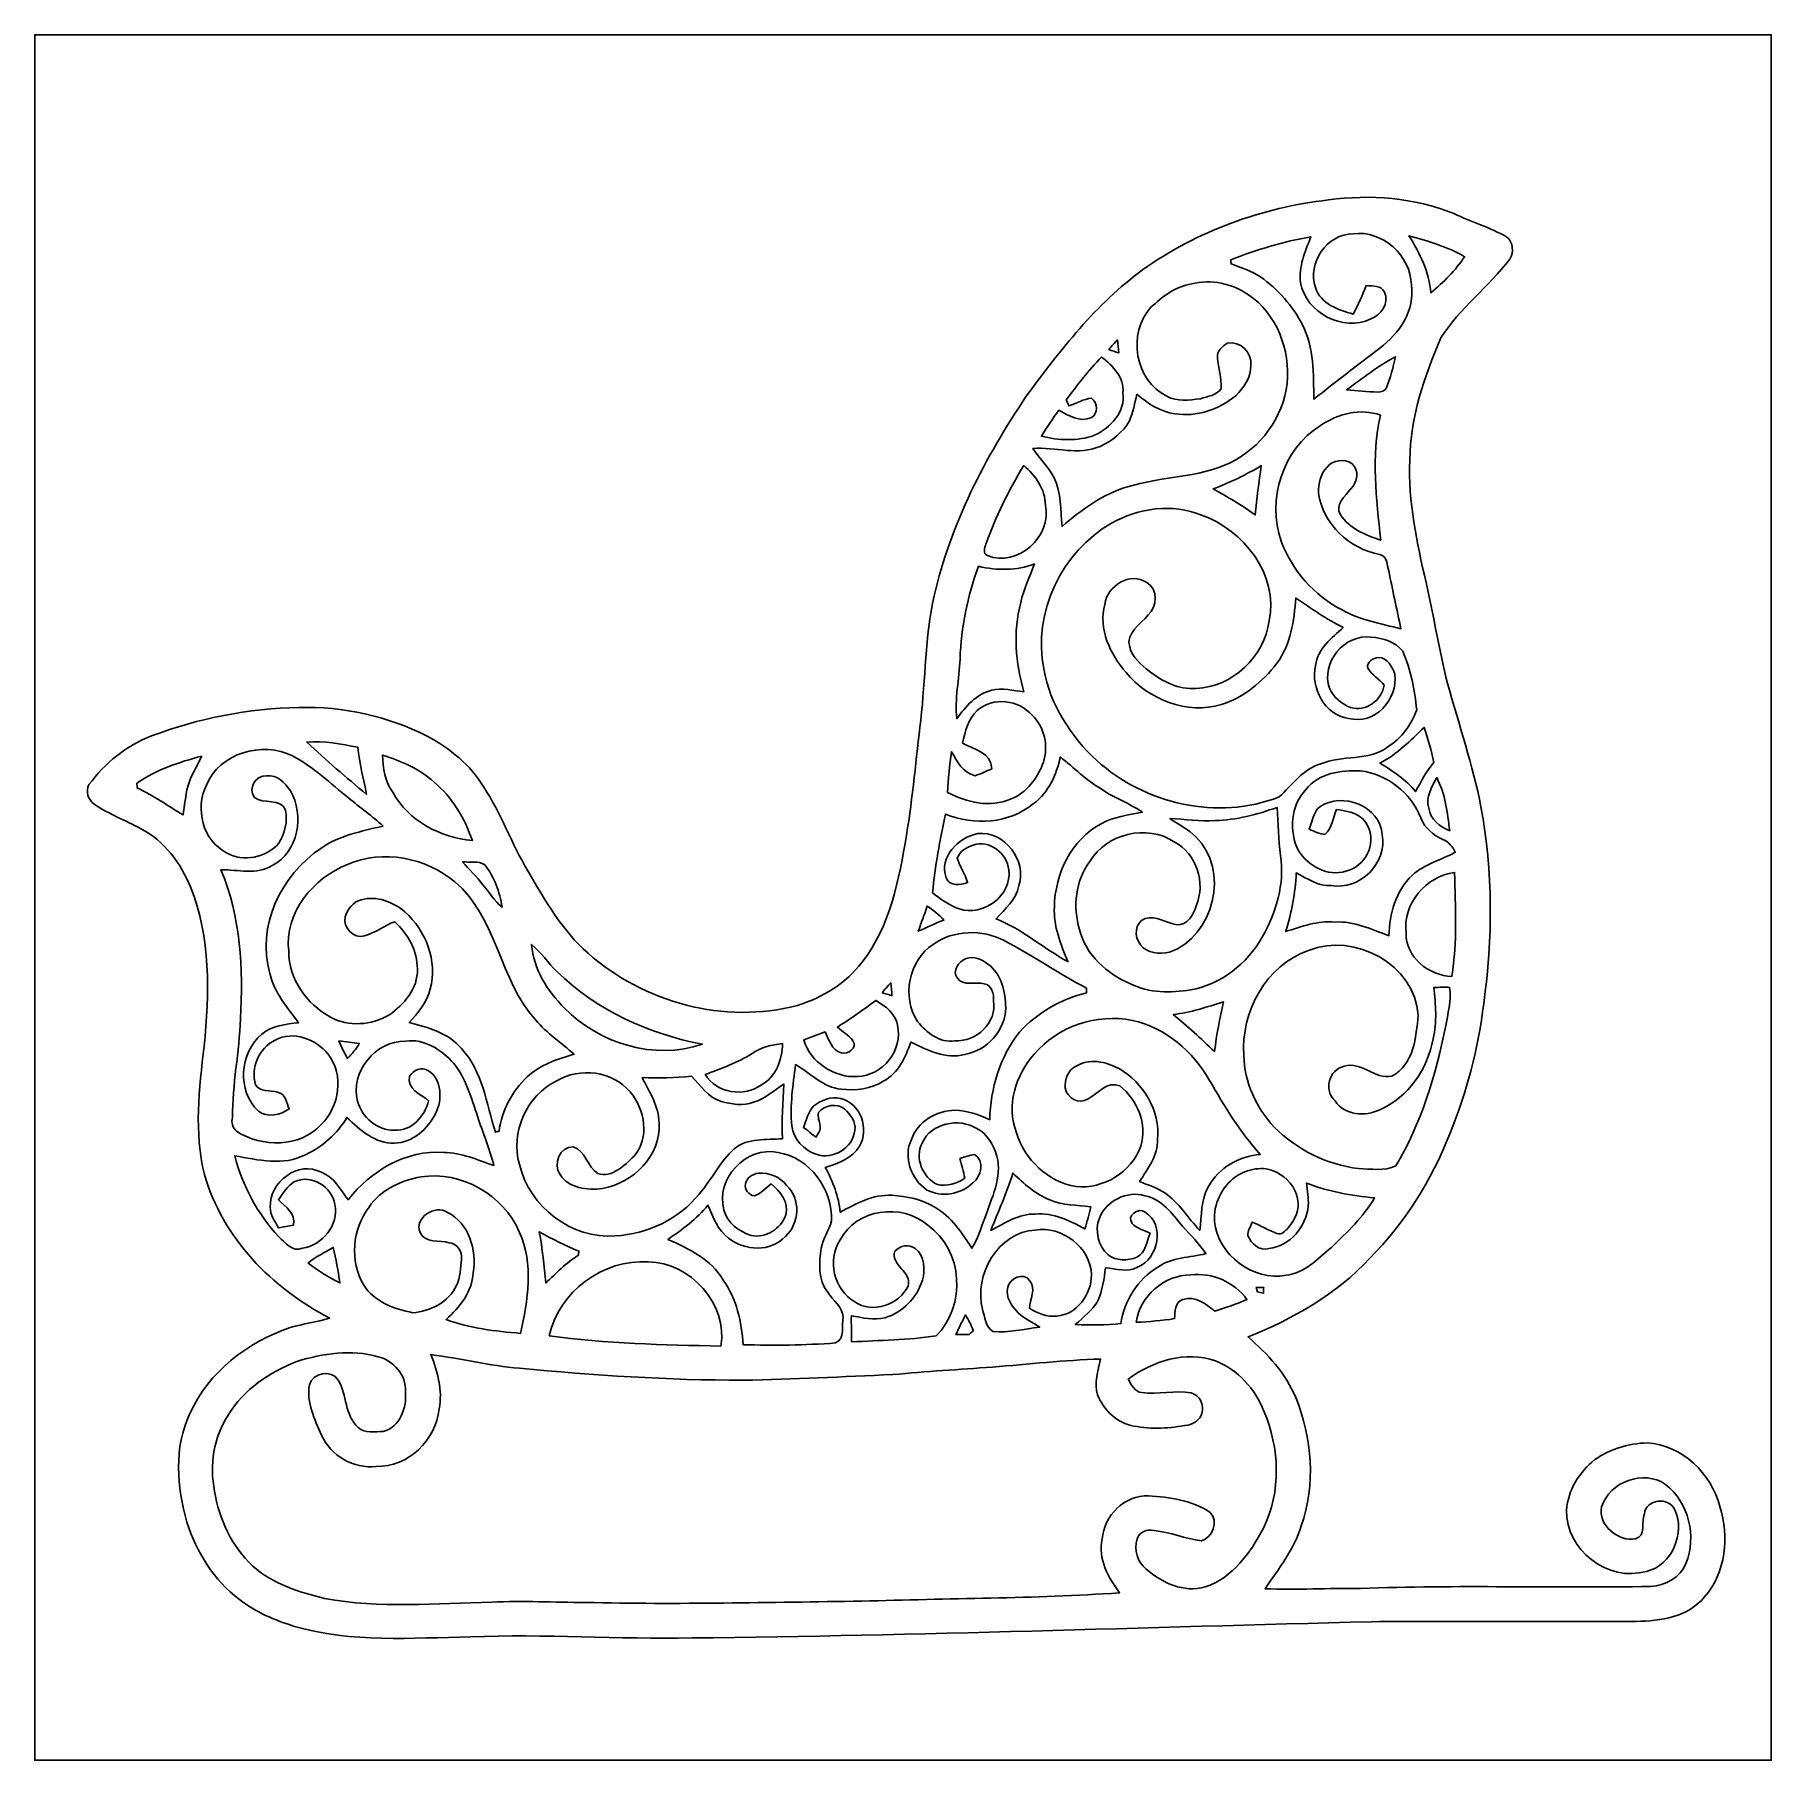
# Model space of a CAD drawing. Header units: centimetres. Extents: x -16.8 to 16.8, y -16.7 to 16.7.
import ezdxf

# ---------------------------------------------------------------- set-up
doc = ezdxf.new("R2010")
doc.units = ezdxf.units.CM
doc.header["$MEASUREMENT"] = 0
doc.layers.add('Layer 1', color=7, linetype='Continuous')

msp = doc.modelspace()

# ---------------------------------------------------------------- linework, layer by layer
at = {"layer": 'Layer 1', "color": 7}
for points, knots in [([(-16.77458, 16.66875), (-16.77458, 16.66875), (16.77458, 16.66875), (16.77458, 16.66875), (16.77458, 16.66875), (16.77458, 16.66875), (16.77458, -16.66875), (16.77458, -16.66875), (16.77458, -16.66875), (16.77458, -16.66875), (-16.77458, -16.66875), (-16.77458, -16.66875), (-16.77458, -16.66875), (-16.77458, -16.66875), (-16.77458, 16.66875), (-16.77458, 16.66875), (-16.77458, 16.66875), (-16.77458, 16.66875), (-16.77458, 16.66875), (-16.77458, 16.66875)], [0, 0, 0, 0, 0.16666667, 0.16666667, 0.16666667, 0.16666667, 0.33333333, 0.33333333, 0.33333333, 0.33333333, 0.5, 0.5, 0.5, 0.5, 0.66666667, 0.66666667, 0.66666667, 0.66666667, 1, 1, 1, 1]), ([(8.21831, 13.47682), (6.93667, 13.33253), (5.68396, 12.87251), (4.6295, 12.12779), (4.6295, 12.12779), (3.73133, 11.46598), (3.03706, 10.57663), (2.38266, 9.68375), (2.38266, 9.68375), (1.58538, 8.50829), (0.92146, 7.21572), (0.60007, 5.82507), (0.60007, 5.82507), (0.42757, 5.03767), (0.43356, 4.22663), (0.34431, 3.42829), (0.34431, 3.42829), (0.25224, 2.68711), (0.18768, 1.94275), (0.06738, 1.20544), (0.06738, 1.20544), (-0.07373, 0.34996), (-0.24553, -0.55351), (-0.79269, -1.25342), (-0.79269, -1.25342), (-1.0989, -1.66123), (-1.56034, -1.93287), (-2.04082, -2.08527), (-2.04082, -2.08527), (-3.44629, -2.45674), (-5.00486, -2.03235), (-6.08542, -1.07597), (-6.08542, -1.07597), (-6.58636, -0.63959), (-6.9155, -0.05221), (-7.24711, 0.51364), (-7.24711, 0.51364), (-7.56356, 1.03646), (-7.76111, 1.62207), (-8.09943, 2.13254), (-8.09943, 2.13254), (-8.35413, 2.56187), (-8.75665, 2.88396), (-9.19021, 3.11961), (-9.19021, 3.11961), (-9.95574, 3.49991), (-10.81511, 3.69923), (-11.67095, 3.67136), (-11.67095, 3.67136), (-12.64073, 3.64984), (-13.60946, 3.46675), (-14.51575, 3.12067), (-14.51575, 3.12067), (-15.00681, 2.94252), (-15.41815, 2.59503), (-15.72683, 2.18017), (-15.72683, 2.18017), (-15.79704, 2.05281), (-15.74306, 1.88207), (-15.62418, 1.80305), (-15.62418, 1.80305), (-15.34372, 1.60937), (-15.01881, 1.49366), (-14.72318, 1.32539), (-14.72318, 1.32539), (-14.26916, 1.09714), (-13.95554, 0.66569), (-13.7668, 0.20426), (-13.7668, 0.20426), (-13.36816, -0.76729), (-13.40132, -1.8475), (-13.50292, -2.87373), (-13.50292, -2.87373), (-13.59394, -3.69217), (-13.70224, -4.53884), (-13.49622, -5.34882), (-13.49622, -5.34882), (-13.14697, -6.57684), (-12.19376, -7.54874), (-11.07899, -8.12518), (-11.07899, -8.12518), (-11.32734, -8.2042), (-11.5884, -8.23172), (-11.83711, -8.31039), (-11.83711, -8.31039), (-12.66331, -8.58696), (-13.41332, -9.15952), (-13.77527, -9.9695), (-13.77527, -9.9695), (-14.09136, -10.62143), (-14.02891, -11.39225), (-13.83348, -12.07135), (-13.83348, -12.07135), (-13.64756, -12.65026), (-13.31136, -13.19177), (-12.81994, -13.55972), (-12.81994, -13.55972), (-12.50844, -13.80772), (-12.13661, -13.964), (-11.75879, -14.08112), (-11.75879, -14.08112), (-10.65389, -14.40533), (-9.48796, -14.30091), (-8.35343, -14.28538), (-8.35343, -14.28538), (-6.92714, -14.224), (-5.50122, -14.3316), (-4.07458, -14.3062), (-4.07458, -14.3062), (0.30057, -14.25681), (4.67431, -14.10264), (9.0484, -13.99117), (9.0484, -13.99117), (10.75372, -13.97917), (12.45941, -13.99469), (14.16509, -13.98658), (14.16509, -13.98658), (14.63534, -13.98023), (15.16944, -13.89839), (15.48694, -13.51174), (15.48694, -13.51174), (15.89793, -13.03972), (15.96637, -12.34969), (15.78187, -11.76726), (15.78187, -11.76726), (15.615, -11.12626), (15.05479, -10.57839), (14.37605, -10.53712), (14.37605, -10.53712), (14.01762, -10.54488), (13.65991, -10.65636), (13.36499, -10.86062), (13.36499, -10.86062), (13.06759, -11.09839), (12.84464, -11.44799), (12.8203, -11.83499), (12.8203, -11.83499), (12.79737, -12.60052), (13.62604, -13.24116), (14.36088, -13.01856), (14.36088, -13.01856), (14.85971, -12.9092), (15.11335, -12.27596), (14.91297, -11.82758), (14.91297, -11.82758), (14.79621, -11.57146), (14.35312, -11.62226), (14.32313, -11.91048), (14.32313, -11.91048), (14.25998, -12.05689), (14.35911, -12.33523), (14.15344, -12.39061), (14.15344, -12.39061), (13.82571, -12.45447), (13.41579, -12.12638), (13.49763, -11.77255), (13.49763, -11.77255), (13.64827, -11.28607), (14.31361, -11.04441), (14.73341, -11.34004), (14.73341, -11.34004), (15.18073, -11.69141), (15.33878, -12.34511), (15.12499, -12.86757), (15.12499, -12.86757), (15.01599, -13.14132), (14.72882, -13.29373), (14.4459, -13.31172), (14.4459, -13.31172), (12.57688, -13.34276), (10.70575, -13.27785), (8.83744, -13.34946), (8.83744, -13.34946), (8.22254, -13.34488), (7.60836, -13.37663), (6.99417, -13.35511), (6.99417, -13.35511), (7.25981, -12.97199), (7.55262, -12.59276), (7.69373, -12.14226), (7.69373, -12.14226), (7.97701, -11.34075), (7.90469, -10.44116), (7.5886, -9.66117), (7.5886, -9.66117), (7.39352, -9.19268), (7.04356, -8.81803), (6.66574, -8.48995), (6.66574, -8.48995), (7.5371, -8.14388), (8.37389, -7.66269), (9.01735, -6.97124), (9.01735, -6.97124), (9.69398, -6.28932), (10.21539, -5.46065), (10.56428, -4.56741), (10.56428, -4.56741), (10.8966, -3.76238), (11.11215, -2.91253), (11.2201, -2.04929), (11.2201, -2.04929), (11.3919, -0.79022), (11.40178, 0.49812), (11.16612, 1.74942), (11.16612, 1.74942), (11.00984, 2.5594), (10.7382, 3.3401), (10.52054, 4.1342), (10.52054, 4.1342), (10.35438, 4.77837), (10.25666, 5.43772), (10.10567, 6.08506), (10.10567, 6.08506), (9.92681, 6.86047), (9.75642, 7.64893), (9.7917, 8.44973), (9.7917, 8.44973), (9.7984, 9.27206), (10.07145, 10.06404), (10.39354, 10.81123), (10.39354, 10.81123), (10.75337, 11.38767), (11.31394, 11.79795), (11.72563, 12.33311), (11.72563, 12.33311), (11.80571, 12.46117), (11.78701, 12.66084), (11.66777, 12.75962), (11.66777, 12.75962), (11.34498, 12.94765), (10.97809, 13.05066), (10.64119, 13.21223), (10.64119, 13.21223), (9.87707, 13.52091), (9.03041, 13.589), (8.21831, 13.47682)], [0, 0, 0, 0, 0.01666667, 0.01666667, 0.01666667, 0.01666667, 0.03333333, 0.03333333, 0.03333333, 0.03333333, 0.05, 0.05, 0.05, 0.05, 0.06666667, 0.06666667, 0.06666667, 0.06666667, 0.08333333, 0.08333333, 0.08333333, 0.08333333, 0.1, 0.1, 0.1, 0.1, 0.11666667, 0.11666667, 0.11666667, 0.11666667, 0.13333333, 0.13333333, 0.13333333, 0.13333333, 0.15, 0.15, 0.15, 0.15, 0.16666667, 0.16666667, 0.16666667, 0.16666667, 0.18333333, 0.18333333, 0.18333333, 0.18333333, 0.2, 0.2, 0.2, 0.2, 0.21666667, 0.21666667, 0.21666667, 0.21666667, 0.23333333, 0.23333333, 0.23333333, 0.23333333, 0.25, 0.25, 0.25, 0.25, 0.26666667, 0.26666667, 0.26666667, 0.26666667, 0.28333333, 0.28333333, 0.28333333, 0.28333333, 0.3, 0.3, 0.3, 0.3, 0.31666667, 0.31666667, 0.31666667, 0.31666667, 0.33333333, 0.33333333, 0.33333333, 0.33333333, 0.35, 0.35, 0.35, 0.35, 0.36666667, 0.36666667, 0.36666667, 0.36666667, 0.38333333, 0.38333333, 0.38333333, 0.38333333, 0.4, 0.4, 0.4, 0.4, 0.41666667, 0.41666667, 0.41666667, 0.41666667, 0.43333333, 0.43333333, 0.43333333, 0.43333333, 0.45, 0.45, 0.45, 0.45, 0.46666667, 0.46666667, 0.46666667, 0.46666667, 0.48333333, 0.48333333, 0.48333333, 0.48333333, 0.5, 0.5, 0.5, 0.5, 0.51666667, 0.51666667, 0.51666667, 0.51666667, 0.53333333, 0.53333333, 0.53333333, 0.53333333, 0.55, 0.55, 0.55, 0.55, 0.56666667, 0.56666667, 0.56666667, 0.56666667, 0.58333333, 0.58333333, 0.58333333, 0.58333333, 0.6, 0.6, 0.6, 0.6, 0.61666667, 0.61666667, 0.61666667, 0.61666667, 0.63333333, 0.63333333, 0.63333333, 0.63333333, 0.65, 0.65, 0.65, 0.65, 0.66666667, 0.66666667, 0.66666667, 0.66666667, 0.68333333, 0.68333333, 0.68333333, 0.68333333, 0.7, 0.7, 0.7, 0.7, 0.71666667, 0.71666667, 0.71666667, 0.71666667, 0.73333333, 0.73333333, 0.73333333, 0.73333333, 0.75, 0.75, 0.75, 0.75, 0.76666667, 0.76666667, 0.76666667, 0.76666667, 0.78333333, 0.78333333, 0.78333333, 0.78333333, 0.8, 0.8, 0.8, 0.8, 0.81666667, 0.81666667, 0.81666667, 0.81666667, 0.83333333, 0.83333333, 0.83333333, 0.83333333, 0.85, 0.85, 0.85, 0.85, 0.86666667, 0.86666667, 0.86666667, 0.86666667, 0.88333333, 0.88333333, 0.88333333, 0.88333333, 0.9, 0.9, 0.9, 0.9, 0.91666667, 0.91666667, 0.91666667, 0.91666667, 0.93333333, 0.93333333, 0.93333333, 0.93333333, 0.95, 0.95, 0.95, 0.95, 0.96666667, 0.96666667, 0.96666667, 0.96666667, 1, 1, 1, 1]), ([(7.97066, 11.7856), (7.80027, 12.25938), (8.19397, 12.82241), (8.69668, 12.82382), (8.69668, 12.82382), (9.2643, 12.89685), (9.81392, 12.39979), (9.82169, 11.83464), (9.82169, 11.83464), (9.9, 11.34322), (9.58603, 10.89589), (9.21209, 10.61473), (9.21209, 10.61473), (8.78664, 10.28594), (8.3566, 9.96315), (7.9375, 9.62625), (7.9375, 9.62625), (7.92939, 10.10955), (7.94138, 10.6232), (7.71737, 11.06593), (7.71737, 11.06593), (7.52898, 11.43494), (7.24288, 11.74715), (6.90951, 11.98986), (6.90951, 11.98986), (6.73206, 12.09922), (6.53486, 12.17189), (6.33871, 12.23998), (6.33871, 12.23998), (6.33765, 12.26044), (6.33589, 12.30171), (6.33483, 12.32217), (6.33483, 12.32217), (6.83507, 12.51761), (7.35154, 12.67319), (7.88211, 12.76279), (7.88211, 12.76279), (7.76605, 12.48339), (7.64011, 12.1853), (7.68032, 11.87591), (7.68032, 11.87591), (7.78792, 11.29312), (8.49877, 10.92271), (9.03781, 11.17741), (9.03781, 11.17741), (9.23607, 11.25079), (9.40188, 11.48503), (9.29957, 11.69705), (9.29957, 11.69705), (9.24137, 11.83711), (9.0745, 11.80677), (8.95068, 11.82229), (8.95068, 11.82229), (8.87342, 11.63602), (8.79581, 11.44976), (8.70021, 11.27231), (8.70021, 11.27231), (8.41481, 11.35204), (8.06062, 11.46845), (7.97066, 11.7856)], [0, 0, 0, 0, 0.0625, 0.0625, 0.0625, 0.0625, 0.125, 0.125, 0.125, 0.125, 0.1875, 0.1875, 0.1875, 0.1875, 0.25, 0.25, 0.25, 0.25, 0.3125, 0.3125, 0.3125, 0.3125, 0.375, 0.375, 0.375, 0.375, 0.4375, 0.4375, 0.4375, 0.4375, 0.5, 0.5, 0.5, 0.5, 0.5625, 0.5625, 0.5625, 0.5625, 0.625, 0.625, 0.625, 0.625, 0.6875, 0.6875, 0.6875, 0.6875, 0.75, 0.75, 0.75, 0.75, 0.8125, 0.8125, 0.8125, 0.8125, 0.875, 0.875, 0.875, 0.875, 1, 1, 1, 1]), ([(9.77477, 12.78467), (10.14236, 12.67989), (10.51842, 12.57476), (10.85039, 12.38038), (10.85039, 12.38038), (10.67682, 12.11474), (10.44081, 11.88755), (10.20057, 11.68083), (10.20057, 11.68083), (10.15859, 12.08334), (9.99243, 12.44812), (9.77477, 12.78467)], [0, 0, 0, 0, 0.25, 0.25, 0.25, 0.25, 0.5, 0.5, 0.5, 0.5, 1, 1, 1, 1]), ([(5.57706, 11.85333), (5.94854, 11.95493), (6.35741, 11.85757), (6.67314, 11.64625), (6.67314, 11.64625), (7.22136, 11.27866), (7.48559, 10.57416), (7.4228, 9.9314), (7.4228, 9.9314), (7.34413, 9.27629), (6.9088, 8.68504), (6.3186, 8.3947), (6.3186, 8.3947), (5.6963, 8.10366), (4.98546, 8.13823), (4.33776, 7.93362), (4.33776, 7.93362), (3.85727, 7.79392), (3.4477, 7.48982), (3.07234, 7.16915), (3.07234, 7.16915), (3.04447, 7.48277), (3.05788, 7.81579), (2.92135, 8.10719), (2.92135, 8.10719), (2.81058, 8.31497), (2.63631, 8.47831), (2.50931, 8.67481), (2.50931, 8.67481), (2.94005, 8.70832), (3.39302, 8.53334), (3.80612, 8.71432), (3.80612, 8.71432), (4.03507, 8.8198), (4.24744, 8.98419), (4.37268, 9.20609), (4.37268, 9.20609), (4.44641, 9.36907), (4.4764, 9.54828), (4.51873, 9.7215), (4.51873, 9.7215), (4.7311, 9.54546), (4.97205, 9.37754), (5.25392, 9.34685), (5.25392, 9.34685), (5.67231, 9.27735), (6.10729, 9.42552), (6.42726, 9.69504), (6.42726, 9.69504), (6.58848, 9.84638), (6.725, 10.05417), (6.71971, 10.28347), (6.71971, 10.28347), (6.7437, 10.52618), (6.51545, 10.76219), (6.26533, 10.70927), (6.26533, 10.70927), (6.1655, 10.65001), (6.05861, 10.55476), (6.07483, 10.42741), (6.07483, 10.42741), (6.09847, 10.23056), (6.15174, 10.03723), (6.14821, 9.83686), (6.14821, 9.83686), (6.06284, 9.70033), (5.88398, 9.68022), (5.74463, 9.63507), (5.74463, 9.63507), (5.53261, 9.61214), (5.29343, 9.56945), (5.0994, 9.68516), (5.0994, 9.68516), (4.47569, 9.98008), (4.33105, 10.9026), (4.79002, 11.40248), (4.79002, 11.40248), (5.01297, 11.60674), (5.26662, 11.81206), (5.57706, 11.85333)], [0, 0, 0, 0, 0.04761905, 0.04761905, 0.04761905, 0.04761905, 0.0952381, 0.0952381, 0.0952381, 0.0952381, 0.14285714, 0.14285714, 0.14285714, 0.14285714, 0.19047619, 0.19047619, 0.19047619, 0.19047619, 0.23809524, 0.23809524, 0.23809524, 0.23809524, 0.28571429, 0.28571429, 0.28571429, 0.28571429, 0.33333333, 0.33333333, 0.33333333, 0.33333333, 0.38095238, 0.38095238, 0.38095238, 0.38095238, 0.42857143, 0.42857143, 0.42857143, 0.42857143, 0.47619048, 0.47619048, 0.47619048, 0.47619048, 0.52380952, 0.52380952, 0.52380952, 0.52380952, 0.57142857, 0.57142857, 0.57142857, 0.57142857, 0.61904762, 0.61904762, 0.61904762, 0.61904762, 0.66666667, 0.66666667, 0.66666667, 0.66666667, 0.71428571, 0.71428571, 0.71428571, 0.71428571, 0.76190476, 0.76190476, 0.76190476, 0.76190476, 0.80952381, 0.80952381, 0.80952381, 0.80952381, 0.85714286, 0.85714286, 0.85714286, 0.85714286, 0.9047619, 0.9047619, 0.9047619, 0.9047619, 1, 1, 1, 1]), ([(3.97475, 10.58651), (4.02908, 10.65036), (4.08587, 10.7128), (4.14443, 10.77278), (4.14443, 10.77278), (4.15537, 10.68952), (4.16278, 10.60591), (4.16736, 10.52195), (4.16736, 10.52195), (4.10281, 10.54312), (4.0386, 10.56464), (3.97475, 10.58651)], [0, 0, 0, 0, 0.25, 0.25, 0.25, 0.25, 0.5, 0.5, 0.5, 0.5, 1, 1, 1, 1]), ([(3.83505, 10.44187), (4.05271, 10.27747), (4.27284, 10.04958), (4.24991, 9.75325), (4.24991, 9.75325), (4.30495, 9.38636), (4.00897, 9.07274), (3.69888, 8.93022), (3.69888, 8.93022), (3.37044, 8.8078), (3.00955, 8.83497), (2.67441, 8.91081), (2.67441, 8.91081), (2.77777, 9.08403), (2.89172, 9.25124), (3.01237, 9.41317), (3.01237, 9.41317), (3.2004, 9.31122), (3.41983, 9.17257), (3.63926, 9.27206), (3.63926, 9.27206), (3.77825, 9.35108), (3.75885, 9.55428), (3.6449, 9.64671), (3.6449, 9.64671), (3.48897, 9.6326), (3.3528, 9.54334), (3.20569, 9.49854), (3.20569, 9.49854), (3.18841, 9.53841), (3.17147, 9.57827), (3.15489, 9.61813), (3.15489, 9.61813), (3.36973, 9.90177), (3.58704, 10.1854), (3.83505, 10.44187)], [0, 0, 0, 0, 0.1, 0.1, 0.1, 0.1, 0.2, 0.2, 0.2, 0.2, 0.3, 0.3, 0.3, 0.3, 0.4, 0.4, 0.4, 0.4, 0.5, 0.5, 0.5, 0.5, 0.6, 0.6, 0.6, 0.6, 0.7, 0.7, 0.7, 0.7, 0.8, 0.8, 0.8, 0.8, 1, 1, 1, 1]), ([(8.57109, 9.80546), (8.87271, 10.03582), (9.17751, 10.2683), (9.51406, 10.44575), (9.51406, 10.44575), (9.46926, 10.24361), (9.42058, 10.0397), (9.33873, 9.84885), (9.33873, 9.84885), (9.3151, 9.77865), (9.23325, 9.76136), (9.16834, 9.76489), (9.16834, 9.76489), (8.96832, 9.773), (8.76935, 9.79029), (8.57109, 9.80546)], [0, 0, 0, 0, 0.2, 0.2, 0.2, 0.2, 0.4, 0.4, 0.4, 0.4, 0.6, 0.6, 0.6, 0.6, 1, 1, 1, 1]), ([(8.06309, 9.11719), (8.39505, 9.34191), (8.83814, 9.46467), (9.22408, 9.31721), (9.22408, 9.31721), (9.0424, 8.52064), (9.14294, 7.70467), (9.22937, 6.90386), (9.22937, 6.90386), (8.94151, 6.99699), (8.62083, 7.12964), (8.45185, 7.39387), (8.45185, 7.39387), (8.33579, 7.5886), (8.54357, 7.75794), (8.65187, 7.89411), (8.65187, 7.89411), (8.78029, 8.02111), (8.82544, 8.26664), (8.66951, 8.38694), (8.66951, 8.38694), (8.52311, 8.4776), (8.30192, 8.45785), (8.19397, 8.31603), (8.19397, 8.31603), (8.0645, 8.18691), (8.0204, 7.995), (8.02957, 7.8172), (8.02957, 7.8172), (8.10436, 7.21289), (8.62753, 6.73629), (9.21209, 6.62552), (9.21209, 6.62552), (9.35743, 6.60188), (9.35002, 6.41632), (9.38459, 6.31225), (9.38459, 6.31225), (9.45797, 5.93831), (9.54264, 5.56683), (9.61813, 5.19359), (9.61813, 5.19359), (9.23255, 5.28779), (8.83426, 5.36046), (8.4836, 5.55519), (8.4836, 5.55519), (7.94138, 5.82965), (7.52299, 6.32001), (7.30391, 6.88305), (7.30391, 6.88305), (7.0231, 7.68773), (7.33496, 8.65964), (8.06309, 9.11719)], [0, 0, 0, 0, 0.07142857, 0.07142857, 0.07142857, 0.07142857, 0.14285714, 0.14285714, 0.14285714, 0.14285714, 0.21428571, 0.21428571, 0.21428571, 0.21428571, 0.28571429, 0.28571429, 0.28571429, 0.28571429, 0.35714286, 0.35714286, 0.35714286, 0.35714286, 0.42857143, 0.42857143, 0.42857143, 0.42857143, 0.5, 0.5, 0.5, 0.5, 0.57142857, 0.57142857, 0.57142857, 0.57142857, 0.64285714, 0.64285714, 0.64285714, 0.64285714, 0.71428571, 0.71428571, 0.71428571, 0.71428571, 0.78571429, 0.78571429, 0.78571429, 0.78571429, 0.85714286, 0.85714286, 0.85714286, 0.85714286, 1, 1, 1, 1]), ([(2.33292, 8.34496), (2.55976, 8.14952), (2.74884, 7.89129), (2.75026, 7.57872), (2.75026, 7.57872), (2.88361, 6.97689), (2.21086, 6.36834), (1.63266, 6.60612), (1.63266, 6.60612), (1.53564, 6.64492), (1.58115, 6.75393), (1.60161, 6.82872), (1.60161, 6.82872), (1.79246, 7.35718), (2.0387, 7.86624), (2.33292, 8.34496)], [0, 0, 0, 0, 0.2, 0.2, 0.2, 0.2, 0.4, 0.4, 0.4, 0.4, 0.6, 0.6, 0.6, 0.6, 1, 1, 1, 1]), ([(5.99087, 7.89234), (6.31507, 8.01405), (6.62481, 8.16539), (6.9215, 8.34355), (6.9215, 8.34355), (6.87705, 8.02675), (6.83225, 7.71031), (6.80473, 7.3914), (6.80473, 7.3914), (6.5465, 7.57943), (6.27168, 7.74065), (5.99087, 7.89234)], [0, 0, 0, 0, 0.25, 0.25, 0.25, 0.25, 0.5, 0.5, 0.5, 0.5, 1, 1, 1, 1]), ([(4.02555, 7.22983), (4.54378, 7.52616), (5.20665, 7.62), (5.76686, 7.38822), (5.76686, 7.38822), (6.58495, 7.10142), (7.25523, 6.23817), (7.07461, 5.34388), (7.07461, 5.34388), (6.97971, 4.65384), (6.36517, 4.06153), (5.66067, 4.03931), (5.66067, 4.03931), (5.32765, 4.00967), (5.01368, 4.17336), (4.75827, 4.37127), (4.75827, 4.37127), (4.60481, 4.49792), (4.42666, 4.63444), (4.37974, 4.8387), (4.37974, 4.8387), (4.29648, 5.11845), (4.59281, 5.27368), (4.73498, 5.461), (4.73498, 5.461), (4.91349, 5.6194), (4.93501, 5.96018), (4.70994, 6.08542), (4.70994, 6.08542), (4.39138, 6.30273), (3.94229, 6.01909), (3.89678, 5.66385), (3.89678, 5.66385), (3.77155, 5.1883), (4.00191, 4.70006), (4.31059, 4.34622), (4.31059, 4.34622), (4.74486, 3.82587), (5.48711, 3.5306), (6.15174, 3.72604), (6.15174, 3.72604), (6.58424, 3.86397), (6.94902, 4.16878), (7.22277, 4.52473), (7.22277, 4.52473), (7.49124, 4.88527), (7.55474, 5.34846), (7.58754, 5.78485), (7.58754, 5.78485), (7.88917, 5.59047), (8.17739, 5.37175), (8.50371, 5.21899), (8.50371, 5.21899), (8.28569, 5.00839), (8.00876, 4.8073), (7.97031, 4.4831), (7.97031, 4.4831), (7.87012, 4.04989), (8.14846, 3.52601), (8.60672, 3.46146), (8.60672, 3.46146), (9.11225, 3.32034), (9.57051, 3.83293), (9.50172, 4.31588), (9.50172, 4.31588), (9.45691, 4.45946), (9.35778, 4.6295), (9.18986, 4.63832), (9.18986, 4.63832), (9.0872, 4.63268), (8.95032, 4.55224), (8.97996, 4.43195), (8.97996, 4.43195), (9.05051, 4.29472), (9.20856, 4.23016), (9.29534, 4.10351), (9.29534, 4.10351), (9.26042, 3.81353), (8.93762, 3.57893), (8.64835, 3.67171), (8.64835, 3.67171), (8.47337, 3.73698), (8.31427, 3.86856), (8.24159, 4.04283), (8.24159, 4.04283), (8.06027, 4.52896), (8.53334, 5.10469), (9.04734, 5.02708), (9.04734, 5.02708), (9.27029, 5.01932), (9.51336, 4.93607), (9.65623, 4.75756), (9.65623, 4.75756), (9.80863, 4.39843), (9.89048, 4.01038), (9.92399, 3.62268), (9.92399, 3.62268), (9.81851, 3.33551), (9.62977, 3.07128), (9.36519, 2.91077), (9.36519, 2.91077), (8.99548, 2.62573), (8.48289, 2.76119), (8.07085, 2.58057), (8.07085, 2.58057), (7.72301, 2.48779), (7.52087, 2.16782), (7.26687, 1.94345), (7.26687, 1.94345), (6.08365, 1.47638), (4.67466, 1.80446), (3.74227, 2.64795), (3.74227, 2.64795), (3.23779, 3.11573), (2.84092, 3.72992), (2.71851, 4.41466), (2.71851, 4.41466), (2.50261, 5.50192), (3.06529, 6.68479), (4.02555, 7.22983)], [0, 0, 0, 0, 0.03225806, 0.03225806, 0.03225806, 0.03225806, 0.06451613, 0.06451613, 0.06451613, 0.06451613, 0.09677419, 0.09677419, 0.09677419, 0.09677419, 0.12903226, 0.12903226, 0.12903226, 0.12903226, 0.16129032, 0.16129032, 0.16129032, 0.16129032, 0.19354839, 0.19354839, 0.19354839, 0.19354839, 0.22580645, 0.22580645, 0.22580645, 0.22580645, 0.25806452, 0.25806452, 0.25806452, 0.25806452, 0.29032258, 0.29032258, 0.29032258, 0.29032258, 0.32258065, 0.32258065, 0.32258065, 0.32258065, 0.35483871, 0.35483871, 0.35483871, 0.35483871, 0.38709677, 0.38709677, 0.38709677, 0.38709677, 0.41935484, 0.41935484, 0.41935484, 0.41935484, 0.4516129, 0.4516129, 0.4516129, 0.4516129, 0.48387097, 0.48387097, 0.48387097, 0.48387097, 0.51612903, 0.51612903, 0.51612903, 0.51612903, 0.5483871, 0.5483871, 0.5483871, 0.5483871, 0.58064516, 0.58064516, 0.58064516, 0.58064516, 0.61290323, 0.61290323, 0.61290323, 0.61290323, 0.64516129, 0.64516129, 0.64516129, 0.64516129, 0.67741935, 0.67741935, 0.67741935, 0.67741935, 0.70967742, 0.70967742, 0.70967742, 0.70967742, 0.74193548, 0.74193548, 0.74193548, 0.74193548, 0.77419355, 0.77419355, 0.77419355, 0.77419355, 0.80645161, 0.80645161, 0.80645161, 0.80645161, 0.83870968, 0.83870968, 0.83870968, 0.83870968, 0.87096774, 0.87096774, 0.87096774, 0.87096774, 0.90322581, 0.90322581, 0.90322581, 0.90322581, 0.93548387, 0.93548387, 0.93548387, 0.93548387, 1, 1, 1, 1]), ([(1.45874, 6.39833), (1.81645, 6.31896), (2.19428, 6.30837), (2.53894, 6.4449), (2.53894, 6.4449), (2.45251, 6.19478), (2.32375, 5.95948), (2.27542, 5.6963), (2.27542, 5.6963), (2.1209, 5.12868), (2.1784, 4.53319), (2.33504, 3.97369), (2.33504, 3.97369), (2.1276, 3.99697), (1.91946, 4.05871), (1.71097, 4.00262), (1.71097, 4.00262), (1.41217, 3.93524), (1.21356, 3.68547), (1.03717, 3.45405), (1.03717, 3.45405), (0.99907, 3.83858), (1.0855, 4.22204), (1.10137, 4.60516), (1.10137, 4.60516), (1.12642, 5.21723), (1.24672, 5.82366), (1.45874, 6.39833)], [0, 0, 0, 0, 0.125, 0.125, 0.125, 0.125, 0.25, 0.25, 0.25, 0.25, 0.375, 0.375, 0.375, 0.375, 0.5, 0.5, 0.5, 0.5, 0.625, 0.625, 0.625, 0.625, 0.75, 0.75, 0.75, 0.75, 1, 1, 1, 1]), ([(1.43404, 3.61103), (1.7339, 3.88091), (2.23943, 3.82411), (2.4959, 3.51966), (2.4959, 3.51966), (2.73685, 3.29494), (2.81481, 2.92453), (2.71286, 2.61514), (2.71286, 2.61514), (2.60209, 2.31105), (2.3936, 2.01754), (2.07998, 1.90112), (2.07998, 1.90112), (1.68099, 1.73038), (1.22802, 1.83303), (0.85901, 2.03129), (0.85901, 2.03129), (0.87736, 2.29376), (0.89747, 2.55658), (0.94015, 2.81622), (0.94015, 2.81622), (1.04634, 2.62431), (1.1557, 2.40594), (1.39382, 2.35373), (1.39382, 2.35373), (1.50424, 2.38831), (1.60902, 2.43981), (1.71521, 2.48673), (1.71521, 2.48673), (1.70886, 2.81199), (1.36772, 2.85115), (1.15217, 2.98415), (1.15217, 2.98415), (1.20333, 3.2064), (1.25307, 3.45334), (1.43404, 3.61103)], [0, 0, 0, 0, 0.1, 0.1, 0.1, 0.1, 0.2, 0.2, 0.2, 0.2, 0.3, 0.3, 0.3, 0.3, 0.4, 0.4, 0.4, 0.4, 0.5, 0.5, 0.5, 0.5, 0.6, 0.6, 0.6, 0.6, 0.7, 0.7, 0.7, 0.7, 0.8, 0.8, 0.8, 0.8, 1, 1, 1, 1]), ([(-13.45636, 2.16853), (-13.20941, 2.79294), (-12.37368, 3.02895), (-11.79513, 2.73544), (-11.79513, 2.73544), (-11.39014, 2.52518), (-11.06241, 2.20239), (-10.70822, 1.92088), (-10.70822, 1.92088), (-10.48985, 1.73778), (-10.25631, 1.57268), (-10.04464, 1.38112), (-10.04464, 1.38112), (-10.45916, 1.27811), (-10.89096, 1.19944), (-11.24973, 0.94933), (-11.24973, 0.94933), (-12.00856, 0.43674), (-12.50103, -0.55457), (-12.23151, -1.4665), (-12.23151, -1.4665), (-12.14931, -1.83727), (-11.89531, -2.12302), (-11.67624, -2.41864), (-11.67624, -2.41864), (-11.92142, -2.45216), (-12.18988, -2.47262), (-12.38814, -2.64054), (-12.38814, -2.64054), (-12.81254, -2.99755), (-12.87604, -3.74368), (-12.45164, -4.12679), (-12.45164, -4.12679), (-12.27455, -4.26755), (-12.02866, -4.19806), (-11.8558, -4.08305), (-11.8558, -4.08305), (-11.91295, -3.98004), (-11.92742, -3.7786), (-12.08299, -3.76343), (-12.08299, -3.76343), (-12.22516, -3.71616), (-12.42519, -3.76873), (-12.50915, -3.61879), (-12.50915, -3.61879), (-12.60651, -3.28789), (-12.44388, -2.90477), (-12.12921, -2.75802), (-12.12921, -2.75802), (-11.77502, -2.5594), (-11.3471, -2.74214), (-11.10368, -3.02436), (-11.10368, -3.02436), (-10.79782, -3.42794), (-10.88319, -4.04142), (-11.24091, -4.38679), (-11.24091, -4.38679), (-11.65013, -4.8387), (-12.38885, -4.83306), (-12.8778, -4.5152), (-12.8778, -4.5152), (-12.9473, -4.45206), (-12.98328, -4.34587), (-12.95329, -4.25238), (-12.95329, -4.25238), (-12.95612, -3.61244), (-12.82347, -2.98309), (-12.79913, -2.34527), (-12.79913, -2.34527), (-12.74939, -1.37583), (-12.79208, -0.37042), (-13.17625, 0.53481), (-13.17625, 0.53481), (-12.84958, 0.54151), (-12.48375, 0.42792), (-12.18988, 0.61948), (-12.18988, 0.61948), (-11.67624, 0.87454), (-11.5637, 1.59597), (-11.8364, 2.0634), (-11.8364, 2.0634), (-11.94012, 2.21439), (-12.08758, 2.38478), (-12.29607, 2.34774), (-12.29607, 2.34774), (-12.50244, 2.36643), (-12.65837, 2.10679), (-12.53173, 1.93322), (-12.53173, 1.93322), (-12.35922, 1.79141), (-12.02126, 1.9371), (-11.92742, 1.68804), (-11.92742, 1.68804), (-11.88755, 1.47391), (-11.93835, 1.23437), (-12.06006, 1.05093), (-12.06006, 1.05093), (-12.29572, 0.76976), (-12.74798, 0.67345), (-13.06936, 0.86431), (-13.06936, 0.86431), (-13.52903, 1.09855), (-13.68566, 1.72191), (-13.45636, 2.16853)], [0, 0, 0, 0, 0.03703704, 0.03703704, 0.03703704, 0.03703704, 0.07407407, 0.07407407, 0.07407407, 0.07407407, 0.11111111, 0.11111111, 0.11111111, 0.11111111, 0.14814815, 0.14814815, 0.14814815, 0.14814815, 0.18518519, 0.18518519, 0.18518519, 0.18518519, 0.22222222, 0.22222222, 0.22222222, 0.22222222, 0.25925926, 0.25925926, 0.25925926, 0.25925926, 0.2962963, 0.2962963, 0.2962963, 0.2962963, 0.33333333, 0.33333333, 0.33333333, 0.33333333, 0.37037037, 0.37037037, 0.37037037, 0.37037037, 0.40740741, 0.40740741, 0.40740741, 0.40740741, 0.44444444, 0.44444444, 0.44444444, 0.44444444, 0.48148148, 0.48148148, 0.48148148, 0.48148148, 0.51851852, 0.51851852, 0.51851852, 0.51851852, 0.55555556, 0.55555556, 0.55555556, 0.55555556, 0.59259259, 0.59259259, 0.59259259, 0.59259259, 0.62962963, 0.62962963, 0.62962963, 0.62962963, 0.66666667, 0.66666667, 0.66666667, 0.66666667, 0.7037037, 0.7037037, 0.7037037, 0.7037037, 0.74074074, 0.74074074, 0.74074074, 0.74074074, 0.77777778, 0.77777778, 0.77777778, 0.77777778, 0.81481481, 0.81481481, 0.81481481, 0.81481481, 0.85185185, 0.85185185, 0.85185185, 0.85185185, 0.88888889, 0.88888889, 0.88888889, 0.88888889, 0.92592593, 0.92592593, 0.92592593, 0.92592593, 1, 1, 1, 1]), ([(-11.51925, 3.0032), (-11.18694, 3.03248), (-10.8585, 2.96192), (-10.53289, 2.90513), (-10.53289, 2.90513), (-10.50572, 2.59539), (-10.42141, 2.29588), (-10.36285, 1.99143), (-10.36285, 1.99143), (-10.75514, 2.32022), (-11.14743, 2.65218), (-11.51925, 3.0032)], [0, 0, 0, 0, 0.25, 0.25, 0.25, 0.25, 0.5, 0.5, 0.5, 0.5, 1, 1, 1, 1]), ([(9.21173, 2.59715), (9.54405, 2.76437), (9.80652, 3.02789), (10.06616, 3.28754), (10.06616, 3.28754), (10.14589, 3.06634), (10.20586, 2.83845), (10.25666, 2.60844), (10.25666, 2.60844), (10.11343, 2.43734), (10.00689, 2.2419), (9.90388, 2.04541), (9.90388, 2.04541), (9.71656, 2.28), (9.46397, 2.44122), (9.21173, 2.59715)], [0, 0, 0, 0, 0.2, 0.2, 0.2, 0.2, 0.4, 0.4, 0.4, 0.4, 0.6, 0.6, 0.6, 0.6, 1, 1, 1, 1]), ([(-14.80326, 2.20839), (-14.42438, 2.46627), (-13.98799, 2.61796), (-13.54667, 2.73015), (-13.54667, 2.73015), (-13.64086, 2.53683), (-13.75657, 2.35303), (-13.8176, 2.14524), (-13.8176, 2.14524), (-13.86099, 1.96427), (-13.88181, 1.77906), (-13.90968, 1.59526), (-13.90968, 1.59526), (-14.20354, 1.76812), (-14.47835, 1.97273), (-14.79091, 2.11208), (-14.79091, 2.11208), (-14.79409, 2.13607), (-14.80009, 2.1844), (-14.80326, 2.20839)], [0, 0, 0, 0, 0.16666667, 0.16666667, 0.16666667, 0.16666667, 0.33333333, 0.33333333, 0.33333333, 0.33333333, 0.5, 0.5, 0.5, 0.5, 0.66666667, 0.66666667, 0.66666667, 0.66666667, 1, 1, 1, 1]), ([(-10.05628, 2.75237), (-9.69927, 2.63419), (-9.33944, 2.48708), (-9.05898, 2.22956), (-9.05898, 2.22956), (-8.70761, 1.93604), (-8.46737, 1.52823), (-8.31885, 1.09926), (-8.31885, 1.09926), (-8.93339, 1.15605), (-9.55499, 1.47461), (-9.8552, 2.032), (-9.8552, 2.032), (-10.00831, 2.2412), (-10.04711, 2.50049), (-10.05628, 2.75237)], [0, 0, 0, 0, 0.2, 0.2, 0.2, 0.2, 0.4, 0.4, 0.4, 0.4, 0.6, 0.6, 0.6, 0.6, 1, 1, 1, 1]), ([(3.04165, 2.71463), (3.30059, 2.50508), (3.53801, 2.26801), (3.82834, 2.09973), (3.82834, 2.09973), (4.07564, 1.91735), (4.37409, 1.82351), (4.62562, 1.64853), (4.62562, 1.64853), (4.35681, 1.59209), (4.07282, 1.56351), (3.83011, 1.42452), (3.83011, 1.42452), (3.25014, 1.12042), (2.93546, 0.45473), (2.92453, -0.18203), (2.92453, -0.18203), (2.90583, -0.55457), (3.04659, -0.90135), (3.18488, -1.2386), (3.18488, -1.2386), (2.70933, -0.98566), (2.30576, -0.60678), (1.7974, -0.41416), (1.7974, -0.41416), (1.9685, -0.21766), (2.19322, -0.04445), (2.23767, 0.23036), (2.23767, 0.23036), (2.40312, 0.71226), (1.95439, 1.29293), (1.44286, 1.23366), (1.44286, 1.23366), (1.0728, 1.16205), (0.68227, 0.7807), (0.83644, 0.37924), (0.83644, 0.37924), (0.90805, 0.20567), (1.1049, 0.24201), (1.24742, 0.28751), (1.24742, 0.28751), (1.20403, 0.45473), (1.09749, 0.59514), (1.04846, 0.75918), (1.04846, 0.75918), (1.09502, 0.88971), (1.22731, 0.9712), (1.35361, 1.01212), (1.35361, 1.01212), (1.66617, 1.12642), (2.01859, 0.84984), (2.04223, 0.53199), (2.04223, 0.53199), (2.11596, 0.03704), (1.5434, -0.3743), (1.08691, -0.22084), (1.08691, -0.22084), (0.89535, -0.15134), (0.72637, -0.03493), (0.57009, 0.09313), (0.57009, 0.09313), (0.62124, 0.6029), (0.71261, 1.11019), (0.81915, 1.61114), (0.81915, 1.61114), (1.37513, 1.38712), (2.04929, 1.42346), (2.52342, 1.81504), (2.52342, 1.81504), (2.81446, 2.02918), (2.96333, 2.37243), (3.04165, 2.71463)], [0, 0, 0, 0, 0.05263158, 0.05263158, 0.05263158, 0.05263158, 0.10526316, 0.10526316, 0.10526316, 0.10526316, 0.15789474, 0.15789474, 0.15789474, 0.15789474, 0.21052632, 0.21052632, 0.21052632, 0.21052632, 0.26315789, 0.26315789, 0.26315789, 0.26315789, 0.31578947, 0.31578947, 0.31578947, 0.31578947, 0.36842105, 0.36842105, 0.36842105, 0.36842105, 0.42105263, 0.42105263, 0.42105263, 0.42105263, 0.47368421, 0.47368421, 0.47368421, 0.47368421, 0.52631579, 0.52631579, 0.52631579, 0.52631579, 0.57894737, 0.57894737, 0.57894737, 0.57894737, 0.63157895, 0.63157895, 0.63157895, 0.63157895, 0.68421053, 0.68421053, 0.68421053, 0.68421053, 0.73684211, 0.73684211, 0.73684211, 0.73684211, 0.78947368, 0.78947368, 0.78947368, 0.78947368, 0.84210526, 0.84210526, 0.84210526, 0.84210526, 0.89473684, 0.89473684, 0.89473684, 0.89473684, 1, 1, 1, 1]), ([(7.78792, 2.09091), (8.02887, 2.40841), (8.46561, 2.46098), (8.83567, 2.44616), (8.83567, 2.44616), (9.3539, 2.38689), (9.81322, 2.01789), (10.00654, 1.53599), (10.00654, 1.53599), (10.08133, 1.34197), (10.24467, 1.20156), (10.43199, 1.12007), (10.43199, 1.12007), (10.54629, 1.07879), (10.61614, 0.9779), (10.67082, 0.87454), (10.67082, 0.87454), (10.3946, 0.72214), (10.07322, 0.64876), (9.83827, 0.42757), (9.83827, 0.42757), (9.51865, 0.133), (9.39588, -0.31538), (9.38847, -0.73801), (9.38847, -0.73801), (9.04875, -0.61948), (8.71643, -0.44662), (8.34355, -0.47554), (8.34355, -0.47554), (8.01194, -0.4445), (7.70043, -0.55951), (7.39211, -0.65934), (7.39211, -0.65934), (7.50923, -0.29104), (7.58225, 0.0889), (7.59672, 0.4759), (7.59672, 0.4759), (7.8105, 0.36583), (8.0197, 0.21625), (8.2737, 0.23107), (8.2737, 0.23107), (8.8198, 0.13653), (9.3659, 0.66005), (9.25795, 1.2132), (9.25795, 1.2132), (9.2262, 1.772), (8.48607, 2.04646), (8.05215, 1.75331), (8.05215, 1.75331), (7.92409, 1.64782), (7.90857, 1.46121), (7.84754, 1.31798), (7.84754, 1.31798), (7.94667, 1.27635), (8.04616, 1.22096), (8.15728, 1.22132), (8.15728, 1.22132), (8.29134, 1.34408), (8.30439, 1.53917), (8.37459, 1.69792), (8.37459, 1.69792), (8.60354, 1.66864), (8.90023, 1.61643), (8.98666, 1.36419), (8.98666, 1.36419), (9.15106, 1.02411), (8.91822, 0.58843), (8.55521, 0.51082), (8.55521, 0.51082), (8.20385, 0.38876), (7.83237, 0.61313), (7.6394, 0.90029), (7.6394, 0.90029), (7.45208, 1.27776), (7.48594, 1.77976), (7.78792, 2.09091)], [0, 0, 0, 0, 0.05, 0.05, 0.05, 0.05, 0.1, 0.1, 0.1, 0.1, 0.15, 0.15, 0.15, 0.15, 0.2, 0.2, 0.2, 0.2, 0.25, 0.25, 0.25, 0.25, 0.3, 0.3, 0.3, 0.3, 0.35, 0.35, 0.35, 0.35, 0.4, 0.4, 0.4, 0.4, 0.45, 0.45, 0.45, 0.45, 0.5, 0.5, 0.5, 0.5, 0.55, 0.55, 0.55, 0.55, 0.6, 0.6, 0.6, 0.6, 0.65, 0.65, 0.65, 0.65, 0.7, 0.7, 0.7, 0.7, 0.75, 0.75, 0.75, 0.75, 0.8, 0.8, 0.8, 0.8, 0.85, 0.85, 0.85, 0.85, 0.9, 0.9, 0.9, 0.9, 1, 1, 1, 1]), ([(10.31028, 2.31669), (10.47715, 2.00201), (10.52124, 1.63795), (10.56181, 1.2887), (10.56181, 1.2887), (10.37026, 1.36102), (10.18716, 1.51271), (10.15965, 1.72649), (10.15965, 1.72649), (10.09086, 1.94169), (10.22068, 2.13431), (10.31028, 2.31669)], [0, 0, 0, 0, 0.25, 0.25, 0.25, 0.25, 0.5, 0.5, 0.5, 0.5, 1, 1, 1, 1]), ([(6.02897, 1.48555), (6.44137, 1.49472), (6.84212, 1.60549), (7.22912, 1.7399), (7.22912, 1.7399), (7.24464, 1.43087), (7.25135, 1.11972), (7.29403, 0.81245), (7.29403, 0.81245), (7.37729, 0.26247), (7.20866, -0.29139), (6.93949, -0.76659), (6.93949, -0.76659), (6.64704, -1.276), (6.14539, -1.68416), (5.55696, -1.78435), (5.55696, -1.78435), (5.17172, -1.84362), (4.75474, -1.8475), (4.39737, -1.67111), (4.39737, -1.67111), (3.94511, -1.47461), (3.52601, -1.1116), (3.40995, -0.6156), (3.40995, -0.6156), (3.27766, -0.1778), (3.33022, 0.32244), (3.60821, 0.69391), (3.60821, 0.69391), (3.92712, 1.2386), (4.71241, 1.42169), (5.24051, 1.07809), (5.24051, 1.07809), (5.66949, 0.84949), (5.85435, 0.28434), (5.66385, -0.1591), (5.66385, -0.1591), (5.61587, -0.32456), (5.49099, -0.55457), (5.28779, -0.52529), (5.28779, -0.52529), (5.08459, -0.49071), (4.88809, -0.34255), (4.67748, -0.40711), (4.67748, -0.40711), (4.47393, -0.48472), (4.46334, -0.76271), (4.58752, -0.91511), (4.58752, -0.91511), (4.71452, -1.08091), (4.95582, -1.10384), (5.14667, -1.05692), (5.14667, -1.05692), (6.00922, -0.75953), (6.32389, 0.53869), (5.65432, 1.17369), (5.65432, 1.17369), (5.51039, 1.31974), (5.32342, 1.41041), (5.15691, 1.52682), (5.15691, 1.52682), (5.44724, 1.51059), (5.73722, 1.47108), (6.02897, 1.48555)], [0, 0, 0, 0, 0.05882353, 0.05882353, 0.05882353, 0.05882353, 0.11764706, 0.11764706, 0.11764706, 0.11764706, 0.17647059, 0.17647059, 0.17647059, 0.17647059, 0.23529412, 0.23529412, 0.23529412, 0.23529412, 0.29411765, 0.29411765, 0.29411765, 0.29411765, 0.35294118, 0.35294118, 0.35294118, 0.35294118, 0.41176471, 0.41176471, 0.41176471, 0.41176471, 0.47058824, 0.47058824, 0.47058824, 0.47058824, 0.52941176, 0.52941176, 0.52941176, 0.52941176, 0.58823529, 0.58823529, 0.58823529, 0.58823529, 0.64705882, 0.64705882, 0.64705882, 0.64705882, 0.70588235, 0.70588235, 0.70588235, 0.70588235, 0.76470588, 0.76470588, 0.76470588, 0.76470588, 0.82352941, 0.82352941, 0.82352941, 0.82352941, 0.88235294, 0.88235294, 0.88235294, 0.88235294, 1, 1, 1, 1]), ([(-10.7315, 0.63888), (-10.05099, 0.93486), (-9.2202, 0.77364), (-8.65928, 0.30127), (-8.65928, 0.30127), (-7.83343, -0.38982), (-7.80168, -1.58891), (-7.09613, -2.36926), (-7.09613, -2.36926), (-6.87987, -2.6229), (-6.60012, -2.80776), (-6.35353, -3.0286), (-6.35353, -3.0286), (-6.67667, -3.12173), (-7.00758, -3.23003), (-7.25876, -3.46534), (-7.25876, -3.46534), (-7.54944, -3.74156), (-7.74982, -4.11445), (-7.80415, -4.51309), (-7.80415, -4.51309), (-7.82144, -4.51873), (-7.85671, -4.52931), (-7.874, -4.53461), (-7.874, -4.53461), (-8.05356, -3.98286), (-8.11636, -3.36197), (-8.52946, -2.91924), (-8.52946, -2.91924), (-8.78452, -2.61761), (-9.17187, -2.50684), (-9.53911, -2.41759), (-9.53911, -2.41759), (-9.37119, -2.22638), (-9.19515, -2.02071), (-9.13412, -1.76742), (-9.13412, -1.76742), (-8.98772, -1.22873), (-9.21561, -0.63818), (-9.62448, -0.27693), (-9.62448, -0.27693), (-9.85026, -0.08255), (-10.16917, 0.03881), (-10.46586, -0.04304), (-10.46586, -0.04304), (-10.62496, -0.0829), (-10.72727, -0.22684), (-10.77701, -0.37536), (-10.77701, -0.37536), (-10.82463, -0.58949), (-10.6112, -0.79763), (-10.40306, -0.7433), (-10.40306, -0.7433), (-10.19563, -0.6791), (-10.0203, -0.54222), (-9.81639, -0.46849), (-9.81639, -0.46849), (-9.56063, -0.70238), (-9.38459, -1.03188), (-9.38177, -1.38289), (-9.38177, -1.38289), (-9.36766, -1.75895), (-9.64424, -2.06904), (-9.9314, -2.27365), (-9.9314, -2.27365), (-10.27042, -2.46486), (-10.71316, -2.50578), (-11.06029, -2.31105), (-11.06029, -2.31105), (-11.51784, -2.06093), (-11.87027, -1.57551), (-11.8685, -1.03999), (-11.8685, -1.03999), (-11.96128, -0.29598), (-11.38873, 0.37606), (-10.7315, 0.63888)], [0, 0, 0, 0, 0.05, 0.05, 0.05, 0.05, 0.1, 0.1, 0.1, 0.1, 0.15, 0.15, 0.15, 0.15, 0.2, 0.2, 0.2, 0.2, 0.25, 0.25, 0.25, 0.25, 0.3, 0.3, 0.3, 0.3, 0.35, 0.35, 0.35, 0.35, 0.4, 0.4, 0.4, 0.4, 0.45, 0.45, 0.45, 0.45, 0.5, 0.5, 0.5, 0.5, 0.55, 0.55, 0.55, 0.55, 0.6, 0.6, 0.6, 0.6, 0.65, 0.65, 0.65, 0.65, 0.7, 0.7, 0.7, 0.7, 0.75, 0.75, 0.75, 0.75, 0.8, 0.8, 0.8, 0.8, 0.85, 0.85, 0.85, 0.85, 0.9, 0.9, 0.9, 0.9, 1, 1, 1, 1]), ([(-8.51006, 0.68933), (-8.37212, 0.67451), (-8.20843, 0.71155), (-8.08108, 0.63394), (-8.08108, 0.63394), (-7.89587, 0.39758), (-7.79039, 0.1083), (-7.74559, -0.18733), (-7.74559, -0.18733), (-7.89517, -0.06632), (-7.99253, 0.10266), (-8.11565, 0.2473), (-8.11565, 0.2473), (-8.2356, 0.40499), (-8.38129, 0.53975), (-8.51006, 0.68933)], [0, 0, 0, 0, 0.2, 0.2, 0.2, 0.2, 0.4, 0.4, 0.4, 0.4, 0.6, 0.6, 0.6, 0.6, 1, 1, 1, 1]), ([(9.72044, -0.68686), (9.64353, -0.12453), (10.10708, 0.41346), (10.65565, 0.48542), (10.65565, 0.48542), (10.67506, -0.18344), (10.70786, -0.85972), (10.60591, -1.524), (10.60591, -1.524), (10.16176, -1.51447), (9.70844, -1.15358), (9.72044, -0.68686)], [0, 0, 0, 0, 0.25, 0.25, 0.25, 0.25, 0.5, 0.5, 0.5, 0.5, 1, 1, 1, 1]), ([(0.46778, -0.16545), (0.58208, -0.24659), (0.69568, -0.33161), (0.79163, -0.43533), (0.79163, -0.43533), (0.62265, -0.49989), (0.45967, -0.5782), (0.29563, -0.65334), (0.29563, -0.65334), (0.35101, -0.49001), (0.41204, -0.32879), (0.46778, -0.16545)], [0, 0, 0, 0, 0.25, 0.25, 0.25, 0.25, 0.5, 0.5, 0.5, 0.5, 1, 1, 1, 1]), ([(0.58526, -0.90488), (0.97861, -0.62406), (1.53106, -0.60854), (1.95333, -0.83397), (1.95333, -0.83397), (2.50014, -1.10913), (3.00002, -1.46791), (3.54259, -1.75084), (3.54259, -1.75084), (3.54295, -1.77341), (3.54365, -1.81822), (3.54401, -1.84044), (3.54401, -1.84044), (3.05153, -1.96462), (2.59221, -2.22497), (2.24861, -2.60138), (2.24861, -2.60138), (1.87219, -3.08293), (1.68981, -3.68759), (1.67569, -4.29366), (1.67569, -4.29366), (1.46368, -4.19664), (1.24001, -4.11515), (1.00365, -4.11057), (1.00365, -4.11057), (0.64946, -4.11868), (0.27728, -4.32717), (0.16263, -4.67748), (0.16263, -4.67748), (-0.00106, -5.01333), (0.15381, -5.44407), (0.45579, -5.6448), (0.45579, -5.6448), (0.74366, -5.80072), (1.11584, -5.74111), (1.35079, -5.51321), (1.35079, -5.51321), (1.51165, -5.39256), (1.58397, -5.08071), (1.38324, -4.96499), (1.38324, -4.96499), (1.28552, -4.98299), (1.19239, -5.01086), (1.09855, -5.04119), (1.09855, -5.04119), (1.13136, -5.16855), (1.16558, -5.29555), (1.19627, -5.42361), (1.19627, -5.42361), (1.04069, -5.52097), (0.84702, -5.59294), (0.66358, -5.54461), (0.66358, -5.54461), (0.37853, -5.40985), (0.22013, -5.03484), (0.36936, -4.7438), (0.36936, -4.7438), (0.54222, -4.35716), (1.08338, -4.24991), (1.42769, -4.46405), (1.42769, -4.46405), (1.63583, -4.56389), (1.74307, -4.78719), (1.81575, -4.99463), (1.81575, -4.99463), (1.91982, -5.41373), (1.71027, -5.80954), (1.57833, -6.19654), (1.57833, -6.19654), (1.50213, -6.39233), (1.44427, -6.59836), (1.33174, -6.77792), (1.33174, -6.77792), (1.13806, -6.47806), (0.93274, -6.16444), (0.61489, -5.98346), (0.61489, -5.98346), (0.36795, -5.82436), (0.07056, -5.77885), (-0.2159, -5.75275), (-0.2159, -5.75275), (-0.5775, -5.73334), (-0.90664, -5.91079), (-1.2125, -6.08154), (-1.2125, -6.08154), (-1.23966, -5.77533), (-1.35678, -5.48569), (-1.50072, -5.21652), (-1.50072, -5.21652), (-1.25659, -5.13468), (-0.97367, -5.04296), (-0.84208, -4.80272), (-0.84208, -4.80272), (-0.64135, -4.47322), (-0.82233, -3.97193), (-1.20509, -3.88479), (-1.20509, -3.88479), (-1.39277, -3.82905), (-1.57798, -3.91654), (-1.72297, -4.02766), (-1.72297, -4.02766), (-1.8348, -4.13738), (-1.86161, -4.30459), (-1.92264, -4.44253), (-1.92264, -4.44253), (-1.86161, -4.4898), (-1.73955, -4.58435), (-1.67852, -4.63162), (-1.67852, -4.63162), (-1.64324, -4.56283), (-1.5808, -4.49368), (-1.60302, -4.41078), (-1.60302, -4.41078), (-1.61255, -4.32647), (-1.65453, -4.2418), (-1.63019, -4.15678), (-1.63019, -4.15678), (-1.51589, -4.00368), (-1.27459, -3.96734), (-1.1236, -4.08834), (-1.1236, -4.08834), (-1.02023, -4.19947), (-0.89958, -4.3307), (-0.93239, -4.49968), (-0.93239, -4.49968), (-0.96203, -4.8387), (-1.36031, -5.07506), (-1.67746, -4.96182), (-1.67746, -4.96182), (-1.9177, -4.88174), (-2.11914, -4.66831), (-2.14948, -4.41219), (-2.14948, -4.41219), (-2.1844, -4.01638), (-2.12796, -3.61985), (-2.07539, -3.22862), (-2.07539, -3.22862), (-1.78964, -3.39654), (-1.54305, -3.66995), (-1.19627, -3.70346), (-1.19627, -3.70346), (-0.91652, -3.73415), (-0.61031, -3.70593), (-0.37148, -3.54295), (-0.37148, -3.54295), (-0.08855, -3.39372), (0.0508, -3.08151), (0.14993, -2.79259), (0.14993, -2.79259), (0.47272, -2.95169), (0.82162, -3.12491), (1.19521, -3.03389), (1.19521, -3.03389), (1.62207, -2.95451), (1.97626, -2.57175), (1.98402, -2.13078), (1.98402, -2.13078), (1.98261, -1.82563), (1.90112, -1.47602), (1.64183, -1.28552), (1.64183, -1.28552), (1.52365, -1.19768), (1.36596, -1.11725), (1.21849, -1.18039), (1.21849, -1.18039), (1.07562, -1.22696), (0.94227, -1.42381), (1.05057, -1.55963), (1.05057, -1.55963), (1.16664, -1.71909), (1.40159, -1.62666), (1.56633, -1.66829), (1.56633, -1.66829), (1.71556, -1.67746), (1.76142, -1.87537), (1.74872, -1.9939), (1.74872, -1.9939), (1.81963, -2.41688), (1.41605, -2.794), (1.00401, -2.76648), (1.00401, -2.76648), (0.71155, -2.82046), (0.45367, -2.6095), (0.28293, -2.39748), (0.28293, -2.39748), (-0.02893, -1.92652), (0.10654, -1.21497), (0.58526, -0.90488)], [0, 0, 0, 0, 0.02083333, 0.02083333, 0.02083333, 0.02083333, 0.04166667, 0.04166667, 0.04166667, 0.04166667, 0.0625, 0.0625, 0.0625, 0.0625, 0.08333333, 0.08333333, 0.08333333, 0.08333333, 0.10416667, 0.10416667, 0.10416667, 0.10416667, 0.125, 0.125, 0.125, 0.125, 0.14583333, 0.14583333, 0.14583333, 0.14583333, 0.16666667, 0.16666667, 0.16666667, 0.16666667, 0.1875, 0.1875, 0.1875, 0.1875, 0.20833333, 0.20833333, 0.20833333, 0.20833333, 0.22916667, 0.22916667, 0.22916667, 0.22916667, 0.25, 0.25, 0.25, 0.25, 0.27083333, 0.27083333, 0.27083333, 0.27083333, 0.29166667, 0.29166667, 0.29166667, 0.29166667, 0.3125, 0.3125, 0.3125, 0.3125, 0.33333333, 0.33333333, 0.33333333, 0.33333333, 0.35416667, 0.35416667, 0.35416667, 0.35416667, 0.375, 0.375, 0.375, 0.375, 0.39583333, 0.39583333, 0.39583333, 0.39583333, 0.41666667, 0.41666667, 0.41666667, 0.41666667, 0.4375, 0.4375, 0.4375, 0.4375, 0.45833333, 0.45833333, 0.45833333, 0.45833333, 0.47916667, 0.47916667, 0.47916667, 0.47916667, 0.5, 0.5, 0.5, 0.5, 0.52083333, 0.52083333, 0.52083333, 0.52083333, 0.54166667, 0.54166667, 0.54166667, 0.54166667, 0.5625, 0.5625, 0.5625, 0.5625, 0.58333333, 0.58333333, 0.58333333, 0.58333333, 0.60416667, 0.60416667, 0.60416667, 0.60416667, 0.625, 0.625, 0.625, 0.625, 0.64583333, 0.64583333, 0.64583333, 0.64583333, 0.66666667, 0.66666667, 0.66666667, 0.66666667, 0.6875, 0.6875, 0.6875, 0.6875, 0.70833333, 0.70833333, 0.70833333, 0.70833333, 0.72916667, 0.72916667, 0.72916667, 0.72916667, 0.75, 0.75, 0.75, 0.75, 0.77083333, 0.77083333, 0.77083333, 0.77083333, 0.79166667, 0.79166667, 0.79166667, 0.79166667, 0.8125, 0.8125, 0.8125, 0.8125, 0.83333333, 0.83333333, 0.83333333, 0.83333333, 0.85416667, 0.85416667, 0.85416667, 0.85416667, 0.875, 0.875, 0.875, 0.875, 0.89583333, 0.89583333, 0.89583333, 0.89583333, 0.91666667, 0.91666667, 0.91666667, 0.91666667, 0.9375, 0.9375, 0.9375, 0.9375, 0.95833333, 0.95833333, 0.95833333, 0.95833333, 1, 1, 1, 1]), ([(7.83696, -1.02482), (8.72067, -0.66463), (9.89189, -1.29117), (9.95186, -2.27506), (9.95186, -2.27506), (9.91588, -2.69311), (9.8679, -3.23533), (9.44633, -3.44981), (9.44633, -3.44981), (9.11578, -3.52672), (8.85261, -3.15348), (8.52135, -3.26002), (8.52135, -3.26002), (8.23207, -3.31787), (8.11953, -3.7338), (8.34707, -3.92994), (8.34707, -3.92994), (8.53369, -4.20899), (8.93198, -4.23616), (9.21526, -4.10069), (9.21526, -4.10069), (9.76383, -3.85798), (10.13566, -3.31117), (10.23973, -2.72909), (10.23973, -2.72909), (10.32651, -2.40348), (10.28382, -2.06657), (10.25842, -1.73637), (10.25842, -1.73637), (10.36073, -1.73637), (10.44928, -1.73073), (10.55758, -1.73743), (10.55758, -1.73743), (10.59886, -1.99461), (10.52371, -2.25072), (10.48173, -2.50296), (10.48173, -2.50296), (10.287, -3.43323), (10.01254, -4.36492), (9.52359, -5.18619), (9.52359, -5.18619), (9.30204, -5.29272), (9.03676, -5.24228), (8.80181, -5.23628), (8.80181, -5.23628), (8.18832, -5.16361), (7.60765, -4.86974), (7.17021, -4.43653), (7.17021, -4.43653), (6.82801, -4.05871), (6.59095, -3.56694), (6.58495, -3.05047), (6.58495, -3.05047), (6.52533, -2.21192), (7.01146, -1.29893), (7.83696, -1.02482)], [0, 0, 0, 0, 0.06666667, 0.06666667, 0.06666667, 0.06666667, 0.13333333, 0.13333333, 0.13333333, 0.13333333, 0.2, 0.2, 0.2, 0.2, 0.26666667, 0.26666667, 0.26666667, 0.26666667, 0.33333333, 0.33333333, 0.33333333, 0.33333333, 0.4, 0.4, 0.4, 0.4, 0.46666667, 0.46666667, 0.46666667, 0.46666667, 0.53333333, 0.53333333, 0.53333333, 0.53333333, 0.6, 0.6, 0.6, 0.6, 0.66666667, 0.66666667, 0.66666667, 0.66666667, 0.73333333, 0.73333333, 0.73333333, 0.73333333, 0.8, 0.8, 0.8, 0.8, 0.86666667, 0.86666667, 0.86666667, 0.86666667, 1, 1, 1, 1]), ([(-7.17797, -0.90699), (-6.98888, -1.05551), (-6.85835, -1.2633), (-6.6862, -1.42981), (-6.6862, -1.42981), (-5.92526, -2.1777), (-4.91843, -2.63842), (-3.87597, -2.83175), (-3.87597, -2.83175), (-4.79954, -3.1556), (-5.87199, -2.82152), (-6.54368, -2.1336), (-6.54368, -2.1336), (-6.87529, -1.80411), (-7.13528, -1.38148), (-7.17797, -0.90699)], [0, 0, 0, 0, 0.2, 0.2, 0.2, 0.2, 0.4, 0.4, 0.4, 0.4, 0.6, 0.6, 0.6, 0.6, 1, 1, 1, 1]), ([(-0.40252, -1.83938), (-0.34996, -1.77377), (-0.29492, -1.70991), (-0.23707, -1.64853), (-0.23707, -1.64853), (-0.22684, -1.73108), (-0.21872, -1.81398), (-0.21449, -1.89724), (-0.21449, -1.89724), (-0.27728, -1.87854), (-0.34008, -1.85914), (-0.40252, -1.83938)], [0, 0, 0, 0, 0.25, 0.25, 0.25, 0.25, 0.5, 0.5, 0.5, 0.5, 1, 1, 1, 1]), ([(-0.52599, -1.98931), (-0.34396, -2.09868), (-0.13899, -2.23838), (-0.10901, -2.46803), (-0.10901, -2.46803), (0.01023, -2.94605), (-0.39617, -3.44488), (-0.87912, -3.45934), (-0.87912, -3.45934), (-1.31763, -3.48933), (-1.79105, -3.18488), (-1.91594, -2.75237), (-1.91594, -2.75237), (-1.77976, -2.69734), (-1.64253, -2.64513), (-1.50389, -2.59644), (-1.50389, -2.59644), (-1.42769, -2.74426), (-1.37936, -2.95204), (-1.19556, -2.99791), (-1.19556, -2.99791), (-1.06751, -3.04412), (-0.87418, -2.90124), (-0.96696, -2.76789), (-0.96696, -2.76789), (-1.04387, -2.65818), (-1.16875, -2.59574), (-1.26612, -2.50613), (-1.26612, -2.50613), (-1.01494, -2.34068), (-0.76764, -2.16923), (-0.52599, -1.98931)], [0, 0, 0, 0, 0.11111111, 0.11111111, 0.11111111, 0.11111111, 0.22222222, 0.22222222, 0.22222222, 0.22222222, 0.33333333, 0.33333333, 0.33333333, 0.33333333, 0.44444444, 0.44444444, 0.44444444, 0.44444444, 0.55555556, 0.55555556, 0.55555556, 0.55555556, 0.66666667, 0.66666667, 0.66666667, 0.66666667, 0.77777778, 0.77777778, 0.77777778, 0.77777778, 1, 1, 1, 1]), ([(2.53471, -3.02754), (2.99014, -2.48991), (3.73803, -2.23061), (4.43018, -2.37631), (4.43018, -2.37631), (5.07118, -2.51001), (5.60387, -2.97286), (5.92173, -3.53307), (5.92173, -3.53307), (6.21242, -4.03296), (6.51263, -4.53214), (6.90174, -4.96358), (6.90174, -4.96358), (6.49429, -4.9971), (6.10059, -5.22323), (5.89986, -5.58447), (5.89986, -5.58447), (5.7471, -5.83918), (5.77744, -6.15033), (5.73229, -6.4329), (5.73229, -6.4329), (5.50616, -6.1916), (5.334, -5.89597), (5.05777, -5.70512), (5.05777, -5.70512), (4.90573, -5.60952), (4.73498, -5.55307), (4.56953, -5.48781), (4.56953, -5.48781), (4.72828, -5.2391), (4.92654, -4.98404), (4.91843, -4.67325), (4.91843, -4.67325), (4.97769, -4.11903), (4.64114, -3.58105), (4.17407, -3.30553), (4.17407, -3.30553), (3.91971, -3.17324), (3.59128, -3.09386), (3.33481, -3.26566), (3.33481, -3.26566), (3.18135, -3.33551), (3.12632, -3.51931), (3.13549, -3.6763), (3.13549, -3.6763), (3.15771, -3.86927), (3.40607, -4.01214), (3.57434, -3.88902), (3.57434, -3.88902), (3.76626, -3.79201), (3.94617, -3.53131), (4.18959, -3.64173), (4.18959, -3.64173), (4.52684, -3.91054), (4.72722, -4.37586), (4.59317, -4.80413), (4.59317, -4.80413), (4.41748, -5.30542), (3.87033, -5.6388), (3.34398, -5.58447), (3.34398, -5.58447), (2.80247, -5.4991), (2.3495, -5.06201), (2.19181, -4.54448), (2.19181, -4.54448), (1.99108, -4.02555), (2.17417, -3.42935), (2.53471, -3.02754)], [0, 0, 0, 0, 0.05555556, 0.05555556, 0.05555556, 0.05555556, 0.11111111, 0.11111111, 0.11111111, 0.11111111, 0.16666667, 0.16666667, 0.16666667, 0.16666667, 0.22222222, 0.22222222, 0.22222222, 0.22222222, 0.27777778, 0.27777778, 0.27777778, 0.27777778, 0.33333333, 0.33333333, 0.33333333, 0.33333333, 0.38888889, 0.38888889, 0.38888889, 0.38888889, 0.44444444, 0.44444444, 0.44444444, 0.44444444, 0.5, 0.5, 0.5, 0.5, 0.55555556, 0.55555556, 0.55555556, 0.55555556, 0.61111111, 0.61111111, 0.61111111, 0.61111111, 0.66666667, 0.66666667, 0.66666667, 0.66666667, 0.72222222, 0.72222222, 0.72222222, 0.72222222, 0.77777778, 0.77777778, 0.77777778, 0.77777778, 0.83333333, 0.83333333, 0.83333333, 0.83333333, 0.88888889, 0.88888889, 0.88888889, 0.88888889, 1, 1, 1, 1]), ([(5.22111, -2.2606), (5.5559, -2.22462), (5.87199, -2.11243), (6.19266, -2.01683), (6.19266, -2.01683), (6.12175, -2.33327), (6.05861, -2.65183), (6.01839, -2.97392), (6.01839, -2.97392), (5.75663, -2.73156), (5.49804, -2.48603), (5.22111, -2.2606)], [0, 0, 0, 0, 0.25, 0.25, 0.25, 0.25, 0.5, 0.5, 0.5, 0.5, 1, 1, 1, 1]), ([(-10.53712, -3.93806), (-10.68599, -3.37397), (-10.18681, -2.76543), (-9.61214, -2.77424), (-9.61214, -2.77424), (-9.24525, -2.72133), (-8.9094, -2.94816), (-8.67481, -3.2071), (-8.67481, -3.2071), (-8.44056, -3.50273), (-8.34037, -3.87668), (-8.21972, -4.22698), (-8.21972, -4.22698), (-8.11812, -4.54484), (-7.98583, -4.85316), (-7.90434, -5.17772), (-7.90434, -5.17772), (-8.22113, -5.07118), (-8.53228, -4.9276), (-8.87342, -4.92584), (-8.87342, -4.92584), (-9.60367, -4.8708), (-10.28206, -5.28108), (-10.71951, -5.84024), (-10.71951, -5.84024), (-10.87543, -5.64868), (-10.98409, -5.39397), (-11.23633, -5.30931), (-11.23633, -5.30931), (-11.68329, -5.06836), (-12.24598, -5.50157), (-12.2241, -5.9817), (-12.2241, -5.9817), (-12.23398, -6.13234), (-12.12815, -6.2544), (-12.06535, -6.38246), (-12.06535, -6.38246), (-11.96869, -6.36446), (-11.87168, -6.34682), (-11.77502, -6.32919), (-11.77502, -6.32919), (-11.73163, -6.10553), (-11.92389, -5.97359), (-12.06535, -5.84059), (-12.06535, -5.84059), (-11.97645, -5.715), (-11.89531, -5.57318), (-11.75985, -5.49169), (-11.75985, -5.49169), (-11.43706, -5.33576), (-11.02254, -5.58729), (-10.97739, -5.93302), (-10.97739, -5.93302), (-10.89025, -6.32531), (-11.21974, -6.72289), (-11.60392, -6.7758), (-11.60392, -6.7758), (-11.80253, -6.85659), (-11.93377, -6.6675), (-12.059, -6.55567), (-12.059, -6.55567), (-12.46752, -6.1154), (-12.76315, -5.57036), (-12.91026, -4.98792), (-12.91026, -4.98792), (-12.46434, -5.07048), (-11.96799, -5.19395), (-11.54642, -4.96852), (-11.54642, -4.96852), (-11.20916, -4.82), (-10.93435, -4.56248), (-10.74279, -4.24921), (-10.74279, -4.24921), (-10.49091, -4.49086), (-10.19739, -4.76109), (-9.82274, -4.74416), (-9.82274, -4.74416), (-9.46714, -4.73886), (-9.17963, -4.46864), (-9.02864, -4.16701), (-9.02864, -4.16701), (-8.89741, -3.90666), (-8.90235, -3.5246), (-9.16728, -3.3468), (-9.16728, -3.3468), (-9.29323, -3.26461), (-9.46009, -3.33446), (-9.53594, -3.45193), (-9.53594, -3.45193), (-9.59661, -3.70487), (-9.31298, -3.79271), (-9.16658, -3.92536), (-9.16658, -3.92536), (-9.23996, -4.22522), (-9.49184, -4.51979), (-9.82451, -4.49509), (-9.82451, -4.49509), (-10.15365, -4.50356), (-10.45386, -4.24815), (-10.53712, -3.93806)], [0, 0, 0, 0, 0.03846154, 0.03846154, 0.03846154, 0.03846154, 0.07692308, 0.07692308, 0.07692308, 0.07692308, 0.11538462, 0.11538462, 0.11538462, 0.11538462, 0.15384615, 0.15384615, 0.15384615, 0.15384615, 0.19230769, 0.19230769, 0.19230769, 0.19230769, 0.23076923, 0.23076923, 0.23076923, 0.23076923, 0.26923077, 0.26923077, 0.26923077, 0.26923077, 0.30769231, 0.30769231, 0.30769231, 0.30769231, 0.34615385, 0.34615385, 0.34615385, 0.34615385, 0.38461538, 0.38461538, 0.38461538, 0.38461538, 0.42307692, 0.42307692, 0.42307692, 0.42307692, 0.46153846, 0.46153846, 0.46153846, 0.46153846, 0.5, 0.5, 0.5, 0.5, 0.53846154, 0.53846154, 0.53846154, 0.53846154, 0.57692308, 0.57692308, 0.57692308, 0.57692308, 0.61538462, 0.61538462, 0.61538462, 0.61538462, 0.65384615, 0.65384615, 0.65384615, 0.65384615, 0.69230769, 0.69230769, 0.69230769, 0.69230769, 0.73076923, 0.73076923, 0.73076923, 0.73076923, 0.76923077, 0.76923077, 0.76923077, 0.76923077, 0.80769231, 0.80769231, 0.80769231, 0.80769231, 0.84615385, 0.84615385, 0.84615385, 0.84615385, 0.88461538, 0.88461538, 0.88461538, 0.88461538, 0.92307692, 0.92307692, 0.92307692, 0.92307692, 1, 1, 1, 1]), ([(-10.89942, -2.77072), (-10.76748, -2.78589), (-10.6359, -2.80211), (-10.50396, -2.81905), (-10.50396, -2.81905), (-10.56711, -2.92523), (-10.64295, -3.02295), (-10.73044, -3.11009), (-10.73044, -3.11009), (-10.79359, -3.00037), (-10.85003, -2.88713), (-10.89942, -2.77072)], [0, 0, 0, 0, 0.25, 0.25, 0.25, 0.25, 0.5, 0.5, 0.5, 0.5, 1, 1, 1, 1]), ([(-2.91218, -3.01237), (-2.74003, -2.89243), (-2.53294, -2.84621), (-2.32728, -2.82328), (-2.32728, -2.82328), (-2.33116, -3.12738), (-2.45216, -3.46604), (-2.73226, -3.61844), (-2.73226, -3.61844), (-3.06634, -3.86433), (-3.6001, -3.78248), (-3.81917, -3.42124), (-3.81917, -3.42124), (-3.51014, -3.30129), (-3.19405, -3.19088), (-2.91218, -3.01237)], [0, 0, 0, 0, 0.2, 0.2, 0.2, 0.2, 0.4, 0.4, 0.4, 0.4, 0.6, 0.6, 0.6, 0.6, 1, 1, 1, 1]), ([(-6.69043, -3.53977), (-6.24452, -3.27554), (-5.60917, -3.35104), (-5.27262, -3.75603), (-5.27262, -3.75603), (-4.98546, -4.09222), (-4.88809, -4.64291), (-5.19571, -4.99851), (-5.19571, -4.99851), (-5.38374, -5.17208), (-5.61164, -5.42255), (-5.89703, -5.33294), (-5.89703, -5.33294), (-6.09741, -5.20277), (-6.13128, -4.89162), (-6.37152, -4.81789), (-6.37152, -4.81789), (-6.63222, -4.79848), (-6.77228, -5.16008), (-6.62446, -5.3534), (-6.62446, -5.3534), (-6.4583, -5.62222), (-6.09353, -5.65785), (-5.80708, -5.62222), (-5.80708, -5.62222), (-5.21582, -5.52027), (-4.67184, -4.9851), (-4.7117, -4.35822), (-4.7117, -4.35822), (-4.71311, -4.03613), (-4.89973, -3.7592), (-5.03661, -3.48051), (-5.03661, -3.48051), (-4.7184, -3.48968), (-4.4002, -3.49109), (-4.0834, -3.45228), (-4.0834, -3.45228), (-3.9116, -3.63008), (-3.76308, -3.86256), (-3.51473, -3.93982), (-3.51473, -3.93982), (-3.31294, -3.99556), (-3.09174, -4.02978), (-2.88854, -3.9557), (-2.88854, -3.9557), (-2.66735, -3.88832), (-2.49096, -3.73098), (-2.30293, -3.60327), (-2.30293, -3.60327), (-2.3114, -3.95534), (-2.34879, -4.30706), (-2.32869, -4.65984), (-2.32869, -4.65984), (-2.63701, -4.68842), (-3.00284, -4.63691), (-3.25931, -4.85387), (-3.25931, -4.85387), (-3.53624, -5.10258), (-3.69676, -5.4483), (-3.93629, -5.72911), (-3.93629, -5.72911), (-4.33035, -6.21101), (-4.93783, -6.50663), (-5.55766, -6.53732), (-5.55766, -6.53732), (-6.40292, -6.61), (-7.21607, -5.97112), (-7.4108, -5.15832), (-7.4108, -5.15832), (-7.59531, -4.53496), (-7.2644, -3.82764), (-6.69043, -3.53977)], [0, 0, 0, 0, 0.05263158, 0.05263158, 0.05263158, 0.05263158, 0.10526316, 0.10526316, 0.10526316, 0.10526316, 0.15789474, 0.15789474, 0.15789474, 0.15789474, 0.21052632, 0.21052632, 0.21052632, 0.21052632, 0.26315789, 0.26315789, 0.26315789, 0.26315789, 0.31578947, 0.31578947, 0.31578947, 0.31578947, 0.36842105, 0.36842105, 0.36842105, 0.36842105, 0.42105263, 0.42105263, 0.42105263, 0.42105263, 0.47368421, 0.47368421, 0.47368421, 0.47368421, 0.52631579, 0.52631579, 0.52631579, 0.52631579, 0.57894737, 0.57894737, 0.57894737, 0.57894737, 0.63157895, 0.63157895, 0.63157895, 0.63157895, 0.68421053, 0.68421053, 0.68421053, 0.68421053, 0.73684211, 0.73684211, 0.73684211, 0.73684211, 0.78947368, 0.78947368, 0.78947368, 0.78947368, 0.84210526, 0.84210526, 0.84210526, 0.84210526, 0.89473684, 0.89473684, 0.89473684, 0.89473684, 1, 1, 1, 1]), ([(-3.45828, -6.03532), (-3.63573, -5.43525), (-3.02331, -4.79707), (-2.41759, -4.92548), (-2.41759, -4.92548), (-1.80234, -5.0232), (-1.35537, -5.63915), (-1.38254, -6.24911), (-1.38254, -6.24911), (-1.42946, -6.43008), (-1.54411, -6.58777), (-1.58115, -6.77228), (-1.58115, -6.77228), (-1.62172, -7.05591), (-1.64394, -7.38858), (-1.45168, -7.62635), (-1.45168, -7.62635), (-1.35961, -7.78581), (-1.16029, -7.90857), (-1.15817, -8.11001), (-1.15817, -8.11001), (-1.18639, -8.26805), (-1.1109, -8.52523), (-1.30175, -8.60637), (-1.30175, -8.60637), (-1.89618, -8.65011), (-2.49343, -8.65858), (-3.08928, -8.63988), (-3.08928, -8.63988), (-3.11926, -8.20032), (-3.21239, -7.75406), (-3.47521, -7.39069), (-3.47521, -7.39069), (-3.70699, -6.99064), (-4.13491, -6.78427), (-4.54166, -6.60682), (-4.54166, -6.60682), (-4.26367, -6.41138), (-3.98286, -6.21065), (-3.76873, -5.94325), (-3.76873, -5.94325), (-3.66995, -6.1722), (-3.58352, -6.43079), (-3.36903, -6.57931), (-3.36903, -6.57931), (-3.06246, -6.83013), (-2.55199, -6.85659), (-2.27295, -6.5465), (-2.27295, -6.5465), (-1.99355, -6.30167), (-1.97379, -5.82048), (-2.24755, -5.56331), (-2.24755, -5.56331), (-2.37455, -5.39186), (-2.58586, -5.31213), (-2.794, -5.32659), (-2.794, -5.32659), (-2.90548, -5.34211), (-3.02119, -5.41373), (-3.04236, -5.53191), (-3.04236, -5.53191), (-3.07093, -5.64127), (-2.9778, -5.7464), (-2.87338, -5.7658), (-2.87338, -5.7658), (-2.74426, -5.72206), (-2.65077, -5.61481), (-2.54388, -5.53473), (-2.54388, -5.53473), (-2.37278, -5.68007), (-2.19886, -5.88963), (-2.26624, -6.13092), (-2.26624, -6.13092), (-2.3555, -6.39833), (-2.64901, -6.59095), (-2.93299, -6.52992), (-2.93299, -6.52992), (-3.16971, -6.45407), (-3.39654, -6.28721), (-3.45828, -6.03532)], [0, 0, 0, 0, 0.04761905, 0.04761905, 0.04761905, 0.04761905, 0.0952381, 0.0952381, 0.0952381, 0.0952381, 0.14285714, 0.14285714, 0.14285714, 0.14285714, 0.19047619, 0.19047619, 0.19047619, 0.19047619, 0.23809524, 0.23809524, 0.23809524, 0.23809524, 0.28571429, 0.28571429, 0.28571429, 0.28571429, 0.33333333, 0.33333333, 0.33333333, 0.33333333, 0.38095238, 0.38095238, 0.38095238, 0.38095238, 0.42857143, 0.42857143, 0.42857143, 0.42857143, 0.47619048, 0.47619048, 0.47619048, 0.47619048, 0.52380952, 0.52380952, 0.52380952, 0.52380952, 0.57142857, 0.57142857, 0.57142857, 0.57142857, 0.61904762, 0.61904762, 0.61904762, 0.61904762, 0.66666667, 0.66666667, 0.66666667, 0.66666667, 0.71428571, 0.71428571, 0.71428571, 0.71428571, 0.76190476, 0.76190476, 0.76190476, 0.76190476, 0.80952381, 0.80952381, 0.80952381, 0.80952381, 0.85714286, 0.85714286, 0.85714286, 0.85714286, 0.9047619, 0.9047619, 0.9047619, 0.9047619, 1, 1, 1, 1]), ([(-9.31157, -5.39785), (-8.53758, -5.27897), (-7.7149, -5.73899), (-7.41363, -6.46183), (-7.41363, -6.46183), (-7.13176, -7.07778), (-7.24112, -7.78545), (-7.39175, -8.42116), (-7.39175, -8.42116), (-7.87612, -8.37882), (-8.36859, -8.32379), (-8.82756, -8.15481), (-8.82756, -8.15481), (-8.56686, -7.91669), (-8.32238, -7.61718), (-8.30333, -7.24888), (-8.30333, -7.24888), (-8.22748, -6.81355), (-8.38588, -6.29426), (-8.80004, -6.08436), (-8.80004, -6.08436), (-9.03852, -5.92208), (-9.45056, -6.19196), (-9.33062, -6.47065), (-9.33062, -6.47065), (-9.23749, -6.68443), (-8.94609, -6.61564), (-8.769, -6.66997), (-8.769, -6.66997), (-8.61201, -6.67385), (-8.51817, -6.84742), (-8.52734, -6.99064), (-8.52734, -6.99064), (-8.54957, -7.15857), (-8.54498, -7.34095), (-8.62894, -7.49476), (-8.62894, -7.49476), (-8.77041, -7.82108), (-9.13271, -7.99712), (-9.47244, -8.02181), (-9.47244, -8.02181), (-9.82733, -7.94914), (-10.21362, -7.81226), (-10.41753, -7.49018), (-10.41753, -7.49018), (-10.69411, -7.02874), (-10.6426, -6.40539), (-10.31628, -5.98135), (-10.31628, -5.98135), (-10.09086, -5.64656), (-9.69857, -5.46488), (-9.31157, -5.39785)], [0, 0, 0, 0, 0.07142857, 0.07142857, 0.07142857, 0.07142857, 0.14285714, 0.14285714, 0.14285714, 0.14285714, 0.21428571, 0.21428571, 0.21428571, 0.21428571, 0.28571429, 0.28571429, 0.28571429, 0.28571429, 0.35714286, 0.35714286, 0.35714286, 0.35714286, 0.42857143, 0.42857143, 0.42857143, 0.42857143, 0.5, 0.5, 0.5, 0.5, 0.57142857, 0.57142857, 0.57142857, 0.57142857, 0.64285714, 0.64285714, 0.64285714, 0.64285714, 0.71428571, 0.71428571, 0.71428571, 0.71428571, 0.78571429, 0.78571429, 0.78571429, 0.78571429, 0.85714286, 0.85714286, 0.85714286, 0.85714286, 1, 1, 1, 1]), ([(2.12196, -5.32589), (2.3368, -5.52556), (2.5594, -5.7344), (2.8381, -5.84129), (2.8381, -5.84129), (3.08645, -5.95101), (3.36268, -5.93831), (3.62726, -5.97747), (3.62726, -5.97747), (3.59551, -6.12105), (3.55635, -6.26286), (3.51472, -6.40397), (3.51472, -6.40397), (3.22192, -6.23923), (2.90266, -6.08506), (2.55729, -6.11576), (2.55729, -6.11576), (2.24226, -6.10694), (1.96497, -6.28897), (1.69862, -6.43255), (1.69862, -6.43255), (1.83938, -6.06354), (2.00942, -5.70548), (2.12196, -5.32589)], [0, 0, 0, 0, 0.14285714, 0.14285714, 0.14285714, 0.14285714, 0.28571429, 0.28571429, 0.28571429, 0.28571429, 0.42857143, 0.42857143, 0.42857143, 0.42857143, 0.57142857, 0.57142857, 0.57142857, 0.57142857, 0.71428571, 0.71428571, 0.71428571, 0.71428571, 1, 1, 1, 1]), ([(6.42197, -5.39785), (6.64774, -5.24827), (6.96524, -5.16961), (7.21431, -5.30966), (7.21431, -5.30966), (7.41045, -5.4102), (7.58719, -5.59294), (7.61929, -5.81907), (7.61929, -5.81907), (7.68032, -6.02791), (7.5632, -6.22441), (7.44326, -6.38422), (7.44326, -6.38422), (7.38717, -6.43996), (7.31273, -6.52956), (7.22454, -6.49111), (7.22454, -6.49111), (7.06049, -6.43079), (6.90986, -6.33589), (6.74864, -6.27027), (6.74864, -6.27027), (6.71548, -6.35529), (6.65551, -6.4389), (6.66256, -6.5338), (6.66256, -6.5338), (6.73135, -6.68408), (6.88446, -6.83401), (7.06861, -6.78427), (7.06861, -6.78427), (7.4743, -6.73629), (7.79533, -6.35529), (7.82884, -5.95701), (7.82884, -5.95701), (7.84296, -5.80919), (7.80168, -5.66385), (7.79604, -5.51709), (7.79604, -5.51709), (8.2169, -5.68149), (8.66246, -5.76368), (9.1119, -5.80284), (9.1119, -5.80284), (8.89247, -6.16761), (8.58273, -6.46853), (8.27581, -6.75922), (8.27581, -6.75922), (8.01617, -6.979), (7.75864, -7.25558), (7.40304, -7.29968), (7.40304, -7.29968), (6.76557, -7.41504), (6.08224, -6.90668), (6.01909, -6.25757), (6.01909, -6.25757), (5.99158, -5.92667), (6.16021, -5.5947), (6.42197, -5.39785)], [0, 0, 0, 0, 0.06666667, 0.06666667, 0.06666667, 0.06666667, 0.13333333, 0.13333333, 0.13333333, 0.13333333, 0.2, 0.2, 0.2, 0.2, 0.26666667, 0.26666667, 0.26666667, 0.26666667, 0.33333333, 0.33333333, 0.33333333, 0.33333333, 0.4, 0.4, 0.4, 0.4, 0.46666667, 0.46666667, 0.46666667, 0.46666667, 0.53333333, 0.53333333, 0.53333333, 0.53333333, 0.6, 0.6, 0.6, 0.6, 0.66666667, 0.66666667, 0.66666667, 0.66666667, 0.73333333, 0.73333333, 0.73333333, 0.73333333, 0.8, 0.8, 0.8, 0.8, 0.86666667, 0.86666667, 0.86666667, 0.86666667, 1, 1, 1, 1]), ([(3.79448, -6.19407), (3.92501, -5.85999), (4.33035, -5.65362), (4.67572, -5.76474), (4.67572, -5.76474), (5.00062, -5.82119), (5.19924, -6.11434), (5.40138, -6.34718), (5.40138, -6.34718), (5.5566, -6.52074), (5.71923, -6.68796), (5.85329, -6.87987), (5.85329, -6.87987), (5.54214, -6.96207), (5.19077, -6.94408), (4.92054, -7.14304), (4.92054, -7.14304), (4.53355, -7.37623), (4.27355, -7.78827), (4.20899, -8.23348), (4.20899, -8.23348), (3.91583, -8.255), (3.62232, -8.2677), (3.32916, -8.25147), (3.32916, -8.25147), (3.48509, -8.10754), (3.6576, -7.97631), (3.76626, -7.78933), (3.76626, -7.78933), (3.85339, -7.58754), (3.88585, -7.36917), (3.91231, -7.15327), (3.91231, -7.15327), (4.11656, -7.17162), (4.33881, -7.24888), (4.53249, -7.14128), (4.53249, -7.14128), (4.9343, -6.98465), (5.06624, -6.31754), (4.67889, -6.07907), (4.67889, -6.07907), (4.54731, -5.97676), (4.31024, -6.15421), (4.4263, -6.29673), (4.4263, -6.29673), (4.51626, -6.39621), (4.65843, -6.42479), (4.77449, -6.48652), (4.77449, -6.48652), (4.70852, -6.64316), (4.68806, -6.86329), (4.51944, -6.95149), (4.51944, -6.95149), (4.34093, -7.01781), (4.11762, -7.02839), (3.96346, -6.90174), (3.96346, -6.90174), (3.76626, -6.73171), (3.70029, -6.43467), (3.79448, -6.19407)], [0, 0, 0, 0, 0.0625, 0.0625, 0.0625, 0.0625, 0.125, 0.125, 0.125, 0.125, 0.1875, 0.1875, 0.1875, 0.1875, 0.25, 0.25, 0.25, 0.25, 0.3125, 0.3125, 0.3125, 0.3125, 0.375, 0.375, 0.375, 0.375, 0.4375, 0.4375, 0.4375, 0.4375, 0.5, 0.5, 0.5, 0.5, 0.5625, 0.5625, 0.5625, 0.5625, 0.625, 0.625, 0.625, 0.625, 0.6875, 0.6875, 0.6875, 0.6875, 0.75, 0.75, 0.75, 0.75, 0.8125, 0.8125, 0.8125, 0.8125, 0.875, 0.875, 0.875, 0.875, 1, 1, 1, 1]), ([(-1.21426, -6.61635), (-0.90417, -6.00992), (-0.02328, -5.89562), (0.4766, -6.3313), (0.4766, -6.3313), (1.16628, -6.79979), (1.22555, -7.90046), (0.63853, -8.46843), (0.63853, -8.46843), (0.09948, -8.55345), (-0.45014, -8.55521), (-0.99413, -8.5852), (-0.99413, -8.5852), (-0.99695, -8.41587), (-0.99942, -8.24794), (-0.99801, -8.07967), (-0.99801, -8.07967), (-0.78493, -8.11777), (-0.56268, -8.17668), (-0.34749, -8.11953), (-0.34749, -8.11953), (-0.00635, -8.01687), (0.26564, -7.73112), (0.37571, -7.39528), (0.37571, -7.39528), (0.43356, -7.19067), (0.41981, -6.92291), (0.23707, -6.78356), (0.23707, -6.78356), (0.11642, -6.68972), (-0.06103, -6.72536), (-0.1584, -6.83542), (-0.1584, -6.83542), (-0.24095, -7.1187), (0.18133, -7.22595), (0.09772, -7.50676), (0.09772, -7.50676), (-0.07056, -7.86977), (-0.59514, -8.05145), (-0.93345, -7.81085), (-0.93345, -7.81085), (-1.33279, -7.57484), (-1.47214, -7.00581), (-1.21426, -6.61635)], [0, 0, 0, 0, 0.08333333, 0.08333333, 0.08333333, 0.08333333, 0.16666667, 0.16666667, 0.16666667, 0.16666667, 0.25, 0.25, 0.25, 0.25, 0.33333333, 0.33333333, 0.33333333, 0.33333333, 0.41666667, 0.41666667, 0.41666667, 0.41666667, 0.5, 0.5, 0.5, 0.5, 0.58333333, 0.58333333, 0.58333333, 0.58333333, 0.66666667, 0.66666667, 0.66666667, 0.66666667, 0.75, 0.75, 0.75, 0.75, 0.83333333, 0.83333333, 0.83333333, 0.83333333, 1, 1, 1, 1]), ([(2.55552, -6.42444), (3.06917, -6.34083), (3.62656, -6.75675), (3.64137, -7.2898), (3.64137, -7.2898), (3.64278, -7.6648), (3.36056, -8.05568), (2.97004, -8.08708), (2.97004, -8.08708), (2.78271, -8.10754), (2.59715, -8.03628), (2.44158, -7.93679), (2.44158, -7.93679), (2.4444, -7.76711), (2.58339, -7.5498), (2.44616, -7.3974), (2.44616, -7.3974), (2.33186, -7.23441), (2.05458, -7.35612), (2.02424, -7.53145), (2.02424, -7.53145), (1.96921, -7.72372), (2.10961, -7.90187), (2.23132, -8.03381), (2.23132, -8.03381), (2.35479, -8.14035), (2.50543, -8.21126), (2.6416, -8.30086), (2.6416, -8.30086), (2.3428, -8.33826), (2.03659, -8.41516), (1.73531, -8.38271), (1.73531, -8.38271), (1.5942, -8.29839), (1.57974, -8.09766), (1.5367, -7.95549), (1.5367, -7.95549), (1.36313, -7.29298), (1.83727, -6.46571), (2.55552, -6.42444)], [0, 0, 0, 0, 0.09090909, 0.09090909, 0.09090909, 0.09090909, 0.18181818, 0.18181818, 0.18181818, 0.18181818, 0.27272727, 0.27272727, 0.27272727, 0.27272727, 0.36363636, 0.36363636, 0.36363636, 0.36363636, 0.45454545, 0.45454545, 0.45454545, 0.45454545, 0.54545455, 0.54545455, 0.54545455, 0.54545455, 0.63636364, 0.63636364, 0.63636364, 0.63636364, 0.72727273, 0.72727273, 0.72727273, 0.72727273, 0.81818182, 0.81818182, 0.81818182, 0.81818182, 1, 1, 1, 1]), ([(-7.02769, -6.45901), (-6.77827, -6.59518), (-6.52604, -6.72783), (-6.26075, -6.83189), (-6.26075, -6.83189), (-6.26392, -6.85306), (-6.27027, -6.89504), (-6.27345, -6.91621), (-6.27345, -6.91621), (-6.51263, -7.05873), (-6.70172, -7.26193), (-6.90316, -7.44996), (-6.90316, -7.44996), (-6.93032, -7.11764), (-6.96771, -6.78674), (-7.02769, -6.45901)], [0, 0, 0, 0, 0.2, 0.2, 0.2, 0.2, 0.4, 0.4, 0.4, 0.4, 0.6, 0.6, 0.6, 0.6, 1, 1, 1, 1]), ([(-11.00667, -6.76099), (-10.95446, -6.98712), (-10.91283, -7.21536), (-10.87896, -7.44537), (-10.87896, -7.44537), (-11.09557, -7.33707), (-11.30265, -7.20866), (-11.49456, -7.06191), (-11.49456, -7.06191), (-11.34569, -6.94126), (-11.17141, -6.85659), (-11.00667, -6.76099)], [0, 0, 0, 0, 0.25, 0.25, 0.25, 0.25, 0.5, 0.5, 0.5, 0.5, 1, 1, 1, 1]), ([(-6.83507, -8.46631), (-6.64951, -7.61471), (-5.78838, -6.98006), (-4.92125, -7.03933), (-4.92125, -7.03933), (-4.11339, -7.04779), (-3.37326, -7.85495), (-3.51931, -8.66669), (-3.51931, -8.66669), (-4.62598, -8.6427), (-5.73723, -8.61942), (-6.83507, -8.46631)], [0, 0, 0, 0, 0.25, 0.25, 0.25, 0.25, 0.5, 0.5, 0.5, 0.5, 1, 1, 1, 1]), ([(4.50744, -8.20702), (4.57341, -7.69408), (5.04754, -7.29544), (5.55766, -7.29015), (5.55766, -7.29015), (5.97112, -7.24253), (6.40292, -7.42774), (6.64492, -7.76676), (6.64492, -7.76676), (6.44207, -7.85283), (6.23358, -7.92551), (6.02403, -7.99289), (6.02403, -7.99289), (5.85117, -7.85918), (5.64762, -7.67856), (5.40844, -7.76817), (5.40844, -7.76817), (5.24827, -7.81121), (5.25674, -8.00488), (5.24722, -8.13682), (5.24722, -8.13682), (5.00239, -8.17633), (4.75439, -8.19256), (4.50744, -8.20702)], [0, 0, 0, 0, 0.14285714, 0.14285714, 0.14285714, 0.14285714, 0.28571429, 0.28571429, 0.28571429, 0.28571429, 0.42857143, 0.42857143, 0.42857143, 0.42857143, 0.57142857, 0.57142857, 0.57142857, 0.57142857, 0.71428571, 0.71428571, 0.71428571, 0.71428571, 1, 1, 1, 1]), ([(6.82096, -7.53428), (6.86964, -7.53286), (6.91868, -7.53181), (6.96807, -7.5311), (6.96807, -7.5311), (6.96736, -7.55897), (6.96595, -7.61506), (6.96524, -7.64328), (6.96524, -7.64328), (6.92467, -7.63552), (6.88481, -7.62776), (6.8453, -7.62035), (6.8453, -7.62035), (6.8393, -7.59883), (6.82696, -7.55579), (6.82096, -7.53428)], [0, 0, 0, 0, 0.2, 0.2, 0.2, 0.2, 0.4, 0.4, 0.4, 0.4, 0.6, 0.6, 0.6, 0.6, 1, 1, 1, 1]), ([(1.20721, -8.06485), (1.26753, -8.16116), (1.31657, -8.26382), (1.36031, -8.36895), (1.36031, -8.36895), (1.33279, -8.39329), (1.30528, -8.41798), (1.27847, -8.44303), (1.27847, -8.44303), (1.21461, -8.44303), (1.08691, -8.44338), (1.02341, -8.44374), (1.02341, -8.44374), (1.07879, -8.31462), (1.143, -8.18938), (1.20721, -8.06485)], [0, 0, 0, 0, 0.2, 0.2, 0.2, 0.2, 0.4, 0.4, 0.4, 0.4, 0.6, 0.6, 0.6, 0.6, 1, 1, 1, 1]), ([(-11.70834, -8.96267), (-11.20846, -8.81133), (-10.65318, -8.72208), (-10.14201, -8.87166), (-10.14201, -8.87166), (-9.84321, -8.94574), (-9.59238, -9.2262), (-9.61249, -9.5437), (-9.61249, -9.5437), (-9.58215, -9.85097), (-9.71303, -10.22844), (-10.04253, -10.31557), (-10.04253, -10.31557), (-10.20092, -10.31346), (-10.39671, -10.36814), (-10.52301, -10.24008), (-10.52301, -10.24008), (-10.79006, -10.00725), (-10.73785, -9.61002), (-10.91248, -9.32356), (-10.91248, -9.32356), (-11.03842, -9.11119), (-11.41307, -9.17928), (-11.46739, -9.41599), (-11.46739, -9.41599), (-11.53231, -9.75713), (-11.36438, -10.08451), (-11.2335, -10.38825), (-11.2335, -10.38825), (-11.05676, -10.78865), (-10.61297, -11.03947), (-10.17729, -10.99256), (-10.17729, -10.99256), (-9.55887, -11.00984), (-9.02476, -10.48032), (-8.96056, -9.88131), (-8.96056, -9.88131), (-8.89282, -9.52077), (-8.98737, -9.16199), (-9.12213, -8.83073), (-9.12213, -8.83073), (-8.54957, -8.90623), (-7.98689, -9.04381), (-7.41116, -9.09567), (-7.41116, -9.09567), (-5.97323, -9.22902), (-4.53002, -9.3285), (-3.08539, -9.32462), (-3.08539, -9.32462), (-2.1209, -9.31545), (-1.15782, -9.25089), (-0.19368, -9.21879), (-0.19368, -9.21879), (0.44521, -9.15353), (1.08691, -9.12072), (1.7272, -9.07097), (1.7272, -9.07097), (2.42429, -9.01735), (3.11961, -8.93798), (3.81882, -8.91681), (3.81882, -8.91681), (3.7592, -9.14082), (3.69323, -9.38036), (3.75885, -9.61037), (3.75885, -9.61037), (3.87844, -9.90494), (4.13949, -10.16035), (4.46158, -10.21151), (4.46158, -10.21151), (4.80483, -10.2803), (5.16255, -10.25384), (5.50545, -10.1921), (5.50545, -10.1921), (5.62257, -10.1667), (5.74181, -10.08909), (5.77321, -9.96703), (5.77321, -9.96703), (5.8293, -9.81004), (5.73052, -9.61214), (5.56789, -9.5698), (5.56789, -9.5698), (5.25145, -9.51794), (4.93042, -9.60684), (4.61433, -9.56592), (4.61433, -9.56592), (4.47499, -9.54864), (4.40902, -9.41423), (4.35151, -9.30416), (4.35151, -9.30416), (4.82459, -8.95421), (5.46417, -8.74854), (6.03814, -8.95456), (6.03814, -8.95456), (6.47347, -9.12213), (6.80473, -9.49501), (6.97265, -9.92399), (6.97265, -9.92399), (7.27498, -10.63484), (7.31273, -11.48397), (6.96313, -12.18459), (6.96313, -12.18459), (6.71195, -12.65626), (6.37117, -13.14521), (5.83953, -13.31983), (5.83953, -13.31983), (5.42713, -13.44013), (5.00733, -13.24081), (4.69971, -12.97446), (4.69971, -12.97446), (4.52649, -12.84393), (4.45876, -12.59769), (4.52332, -12.39379), (4.52332, -12.39379), (4.56142, -12.26044), (4.71911, -12.19482), (4.84964, -12.23045), (4.84964, -12.23045), (5.16184, -12.26114), (5.45394, -12.38673), (5.76404, -12.43083), (5.76404, -12.43083), (5.98135, -12.36416), (6.10235, -12.05371), (5.93407, -11.88085), (5.93407, -11.88085), (5.58871, -11.6459), (5.15232, -11.58734), (4.74521, -11.55806), (4.74521, -11.55806), (4.2799, -11.54289), (3.88126, -11.94082), (3.85022, -12.39414), (3.85022, -12.39414), (3.76061, -12.77585), (3.96416, -13.1378), (4.18571, -13.43378), (4.18571, -13.43378), (2.52871, -13.5449), (0.86572, -13.53996), (-0.7934, -13.59606), (-0.7934, -13.59606), (-2.57422, -13.61546), (-4.35469, -13.66344), (-6.13551, -13.61863), (-6.13551, -13.61863), (-6.73841, -13.62216), (-7.34166, -13.58336), (-7.9442, -13.61334), (-7.9442, -13.61334), (-9.02159, -13.63521), (-10.10991, -13.74281), (-11.17706, -13.54102), (-11.17706, -13.54102), (-11.66883, -13.42072), (-12.18001, -13.26339), (-12.56348, -12.91625), (-12.56348, -12.91625), (-12.9667, -12.53631), (-13.21541, -12.01138), (-13.30043, -11.46704), (-13.30043, -11.46704), (-13.40273, -10.96927), (-13.32124, -10.42635), (-13.03549, -10.0009), (-13.03549, -10.0009), (-12.74269, -9.50348), (-12.23539, -9.17011), (-11.70834, -8.96267)], [0, 0, 0, 0, 0.02325581, 0.02325581, 0.02325581, 0.02325581, 0.04651163, 0.04651163, 0.04651163, 0.04651163, 0.06976744, 0.06976744, 0.06976744, 0.06976744, 0.09302326, 0.09302326, 0.09302326, 0.09302326, 0.11627907, 0.11627907, 0.11627907, 0.11627907, 0.13953488, 0.13953488, 0.13953488, 0.13953488, 0.1627907, 0.1627907, 0.1627907, 0.1627907, 0.18604651, 0.18604651, 0.18604651, 0.18604651, 0.20930233, 0.20930233, 0.20930233, 0.20930233, 0.23255814, 0.23255814, 0.23255814, 0.23255814, 0.25581395, 0.25581395, 0.25581395, 0.25581395, 0.27906977, 0.27906977, 0.27906977, 0.27906977, 0.30232558, 0.30232558, 0.30232558, 0.30232558, 0.3255814, 0.3255814, 0.3255814, 0.3255814, 0.34883721, 0.34883721, 0.34883721, 0.34883721, 0.37209302, 0.37209302, 0.37209302, 0.37209302, 0.39534884, 0.39534884, 0.39534884, 0.39534884, 0.41860465, 0.41860465, 0.41860465, 0.41860465, 0.44186047, 0.44186047, 0.44186047, 0.44186047, 0.46511628, 0.46511628, 0.46511628, 0.46511628, 0.48837209, 0.48837209, 0.48837209, 0.48837209, 0.51162791, 0.51162791, 0.51162791, 0.51162791, 0.53488372, 0.53488372, 0.53488372, 0.53488372, 0.55813953, 0.55813953, 0.55813953, 0.55813953, 0.58139535, 0.58139535, 0.58139535, 0.58139535, 0.60465116, 0.60465116, 0.60465116, 0.60465116, 0.62790698, 0.62790698, 0.62790698, 0.62790698, 0.65116279, 0.65116279, 0.65116279, 0.65116279, 0.6744186, 0.6744186, 0.6744186, 0.6744186, 0.69767442, 0.69767442, 0.69767442, 0.69767442, 0.72093023, 0.72093023, 0.72093023, 0.72093023, 0.74418605, 0.74418605, 0.74418605, 0.74418605, 0.76744186, 0.76744186, 0.76744186, 0.76744186, 0.79069767, 0.79069767, 0.79069767, 0.79069767, 0.81395349, 0.81395349, 0.81395349, 0.81395349, 0.8372093, 0.8372093, 0.8372093, 0.8372093, 0.86046512, 0.86046512, 0.86046512, 0.86046512, 0.88372093, 0.88372093, 0.88372093, 0.88372093, 0.90697674, 0.90697674, 0.90697674, 0.90697674, 0.93023256, 0.93023256, 0.93023256, 0.93023256, 0.95348837, 0.95348837, 0.95348837, 0.95348837, 1, 1, 1, 1])]:
    msp.add_open_spline(points, degree=3, knots=knots, dxfattribs=at)
at = {"layer": 'Layer 1', "color": 9}
for points, knots in [([(8.21831, 13.47682), (9.03041, 13.589), (9.87707, 13.52091), (10.64119, 13.21223), (10.64119, 13.21223), (10.97809, 13.05066), (11.34498, 12.94765), (11.66777, 12.75962), (11.66777, 12.75962), (11.78701, 12.66084), (11.80571, 12.46117), (11.72563, 12.33311), (11.72563, 12.33311), (11.31394, 11.79795), (10.75337, 11.38767), (10.39354, 10.81123), (10.39354, 10.81123), (10.07145, 10.06404), (9.7984, 9.27206), (9.7917, 8.44973), (9.7917, 8.44973), (9.75642, 7.64893), (9.92681, 6.86047), (10.10567, 6.08506), (10.10567, 6.08506), (10.25666, 5.43772), (10.35438, 4.77837), (10.52054, 4.1342), (10.52054, 4.1342), (10.7382, 3.3401), (11.00984, 2.5594), (11.16612, 1.74942), (11.16612, 1.74942), (11.40178, 0.49812), (11.3919, -0.79022), (11.2201, -2.04929), (11.2201, -2.04929), (11.11215, -2.91253), (10.8966, -3.76238), (10.56428, -4.56741), (10.56428, -4.56741), (10.21539, -5.46065), (9.69398, -6.28932), (9.01735, -6.97124), (9.01735, -6.97124), (8.37389, -7.66269), (7.5371, -8.14388), (6.66574, -8.48995), (6.66574, -8.48995), (7.04356, -8.81803), (7.39352, -9.19268), (7.5886, -9.66117), (7.5886, -9.66117), (7.90469, -10.44116), (7.97701, -11.34075), (7.69373, -12.14226), (7.69373, -12.14226), (7.55262, -12.59276), (7.25981, -12.97199), (6.99417, -13.35511), (6.99417, -13.35511), (7.60836, -13.37663), (8.22254, -13.34488), (8.83744, -13.34946), (8.83744, -13.34946), (10.70575, -13.27785), (12.57688, -13.34276), (14.4459, -13.31172), (14.4459, -13.31172), (14.72882, -13.29373), (15.01599, -13.14132), (15.12499, -12.86757), (15.12499, -12.86757), (15.33878, -12.34511), (15.18073, -11.69141), (14.73341, -11.34004), (14.73341, -11.34004), (14.31361, -11.04441), (13.64827, -11.28607), (13.49763, -11.77255), (13.49763, -11.77255), (13.41579, -12.12638), (13.82571, -12.45447), (14.15344, -12.39061), (14.15344, -12.39061), (14.35911, -12.33523), (14.25998, -12.05689), (14.32313, -11.91048), (14.32313, -11.91048), (14.35312, -11.62226), (14.79621, -11.57146), (14.91297, -11.82758), (14.91297, -11.82758), (15.11335, -12.27596), (14.85971, -12.9092), (14.36088, -13.01856), (14.36088, -13.01856), (13.62604, -13.24116), (12.79737, -12.60052), (12.8203, -11.83499), (12.8203, -11.83499), (12.84464, -11.44799), (13.06759, -11.09839), (13.36499, -10.86062), (13.36499, -10.86062), (13.65991, -10.65636), (14.01762, -10.54488), (14.37605, -10.53712), (14.37605, -10.53712), (15.05479, -10.57839), (15.615, -11.12626), (15.78187, -11.76726), (15.78187, -11.76726), (15.96637, -12.34969), (15.89793, -13.03972), (15.48694, -13.51174), (15.48694, -13.51174), (15.16944, -13.89839), (14.63534, -13.98023), (14.16509, -13.98658), (14.16509, -13.98658), (12.45941, -13.99469), (10.75372, -13.97917), (9.0484, -13.99117), (9.0484, -13.99117), (4.67431, -14.10264), (0.30057, -14.25681), (-4.07458, -14.3062), (-4.07458, -14.3062), (-5.50122, -14.3316), (-6.92714, -14.224), (-8.35343, -14.28538), (-8.35343, -14.28538), (-9.48796, -14.30091), (-10.65389, -14.40533), (-11.75879, -14.08112), (-11.75879, -14.08112), (-12.13661, -13.964), (-12.50844, -13.80772), (-12.81994, -13.55972), (-12.81994, -13.55972), (-13.31136, -13.19177), (-13.64756, -12.65026), (-13.83348, -12.07135), (-13.83348, -12.07135), (-14.02891, -11.39225), (-14.09136, -10.62143), (-13.77527, -9.9695), (-13.77527, -9.9695), (-13.41332, -9.15952), (-12.66331, -8.58696), (-11.83711, -8.31039), (-11.83711, -8.31039), (-11.5884, -8.23172), (-11.32734, -8.2042), (-11.07899, -8.12518), (-11.07899, -8.12518), (-12.19376, -7.54874), (-13.14697, -6.57684), (-13.49622, -5.34882), (-13.49622, -5.34882), (-13.70224, -4.53884), (-13.59394, -3.69217), (-13.50292, -2.87373), (-13.50292, -2.87373), (-13.40132, -1.8475), (-13.36816, -0.76729), (-13.7668, 0.20426), (-13.7668, 0.20426), (-13.95554, 0.66569), (-14.26916, 1.09714), (-14.72318, 1.32539), (-14.72318, 1.32539), (-15.01881, 1.49366), (-15.34372, 1.60937), (-15.62418, 1.80305), (-15.62418, 1.80305), (-15.74306, 1.88207), (-15.79704, 2.05281), (-15.72683, 2.18017), (-15.72683, 2.18017), (-15.41815, 2.59503), (-15.00681, 2.94252), (-14.51575, 3.12067), (-14.51575, 3.12067), (-13.60946, 3.46675), (-12.64073, 3.64984), (-11.67095, 3.67136), (-11.67095, 3.67136), (-10.81511, 3.69923), (-9.95574, 3.49991), (-9.19021, 3.11961), (-9.19021, 3.11961), (-8.75665, 2.88396), (-8.35413, 2.56187), (-8.09943, 2.13254), (-8.09943, 2.13254), (-7.76111, 1.62207), (-7.56356, 1.03646), (-7.24711, 0.51364), (-7.24711, 0.51364), (-6.9155, -0.05221), (-6.58636, -0.63959), (-6.08542, -1.07597), (-6.08542, -1.07597), (-5.00486, -2.03235), (-3.44629, -2.45674), (-2.04082, -2.08527), (-2.04082, -2.08527), (-1.56034, -1.93287), (-1.0989, -1.66123), (-0.79269, -1.25342), (-0.79269, -1.25342), (-0.24553, -0.55351), (-0.07373, 0.34996), (0.06738, 1.20544), (0.06738, 1.20544), (0.18768, 1.94275), (0.25224, 2.68711), (0.34431, 3.42829), (0.34431, 3.42829), (0.43356, 4.22663), (0.42757, 5.03767), (0.60007, 5.82507), (0.60007, 5.82507), (0.92146, 7.21572), (1.58538, 8.50829), (2.38266, 9.68375), (2.38266, 9.68375), (3.03706, 10.57663), (3.73133, 11.46598), (4.6295, 12.12779), (4.6295, 12.12779), (5.68396, 12.87251), (6.93667, 13.33253), (8.21831, 13.47682), (8.21831, 13.47682), (8.21831, 13.47682), (8.21831, 13.47682), (8.21831, 13.47682)], [0, 0, 0, 0, 0.01639344, 0.01639344, 0.01639344, 0.01639344, 0.03278689, 0.03278689, 0.03278689, 0.03278689, 0.04918033, 0.04918033, 0.04918033, 0.04918033, 0.06557377, 0.06557377, 0.06557377, 0.06557377, 0.08196721, 0.08196721, 0.08196721, 0.08196721, 0.09836066, 0.09836066, 0.09836066, 0.09836066, 0.1147541, 0.1147541, 0.1147541, 0.1147541, 0.13114754, 0.13114754, 0.13114754, 0.13114754, 0.14754098, 0.14754098, 0.14754098, 0.14754098, 0.16393443, 0.16393443, 0.16393443, 0.16393443, 0.18032787, 0.18032787, 0.18032787, 0.18032787, 0.19672131, 0.19672131, 0.19672131, 0.19672131, 0.21311475, 0.21311475, 0.21311475, 0.21311475, 0.2295082, 0.2295082, 0.2295082, 0.2295082, 0.24590164, 0.24590164, 0.24590164, 0.24590164, 0.26229508, 0.26229508, 0.26229508, 0.26229508, 0.27868852, 0.27868852, 0.27868852, 0.27868852, 0.29508197, 0.29508197, 0.29508197, 0.29508197, 0.31147541, 0.31147541, 0.31147541, 0.31147541, 0.32786885, 0.32786885, 0.32786885, 0.32786885, 0.3442623, 0.3442623, 0.3442623, 0.3442623, 0.36065574, 0.36065574, 0.36065574, 0.36065574, 0.37704918, 0.37704918, 0.37704918, 0.37704918, 0.39344262, 0.39344262, 0.39344262, 0.39344262, 0.40983607, 0.40983607, 0.40983607, 0.40983607, 0.42622951, 0.42622951, 0.42622951, 0.42622951, 0.44262295, 0.44262295, 0.44262295, 0.44262295, 0.45901639, 0.45901639, 0.45901639, 0.45901639, 0.47540984, 0.47540984, 0.47540984, 0.47540984, 0.49180328, 0.49180328, 0.49180328, 0.49180328, 0.50819672, 0.50819672, 0.50819672, 0.50819672, 0.52459016, 0.52459016, 0.52459016, 0.52459016, 0.54098361, 0.54098361, 0.54098361, 0.54098361, 0.55737705, 0.55737705, 0.55737705, 0.55737705, 0.57377049, 0.57377049, 0.57377049, 0.57377049, 0.59016393, 0.59016393, 0.59016393, 0.59016393, 0.60655738, 0.60655738, 0.60655738, 0.60655738, 0.62295082, 0.62295082, 0.62295082, 0.62295082, 0.63934426, 0.63934426, 0.63934426, 0.63934426, 0.6557377, 0.6557377, 0.6557377, 0.6557377, 0.67213115, 0.67213115, 0.67213115, 0.67213115, 0.68852459, 0.68852459, 0.68852459, 0.68852459, 0.70491803, 0.70491803, 0.70491803, 0.70491803, 0.72131148, 0.72131148, 0.72131148, 0.72131148, 0.73770492, 0.73770492, 0.73770492, 0.73770492, 0.75409836, 0.75409836, 0.75409836, 0.75409836, 0.7704918, 0.7704918, 0.7704918, 0.7704918, 0.78688525, 0.78688525, 0.78688525, 0.78688525, 0.80327869, 0.80327869, 0.80327869, 0.80327869, 0.81967213, 0.81967213, 0.81967213, 0.81967213, 0.83606557, 0.83606557, 0.83606557, 0.83606557, 0.85245902, 0.85245902, 0.85245902, 0.85245902, 0.86885246, 0.86885246, 0.86885246, 0.86885246, 0.8852459, 0.8852459, 0.8852459, 0.8852459, 0.90163934, 0.90163934, 0.90163934, 0.90163934, 0.91803279, 0.91803279, 0.91803279, 0.91803279, 0.93442623, 0.93442623, 0.93442623, 0.93442623, 0.95081967, 0.95081967, 0.95081967, 0.95081967, 0.96721311, 0.96721311, 0.96721311, 0.96721311, 1, 1, 1, 1]), ([(7.97066, 11.7856), (8.06062, 11.46845), (8.41481, 11.35204), (8.70021, 11.27231), (8.70021, 11.27231), (8.79581, 11.44976), (8.87342, 11.63602), (8.95068, 11.82229), (8.95068, 11.82229), (9.0745, 11.80677), (9.24137, 11.83711), (9.29957, 11.69705), (9.29957, 11.69705), (9.40188, 11.48503), (9.23607, 11.25079), (9.03781, 11.17741), (9.03781, 11.17741), (8.49877, 10.92271), (7.78792, 11.29312), (7.68032, 11.87591), (7.68032, 11.87591), (7.64011, 12.1853), (7.76605, 12.48339), (7.88211, 12.76279), (7.88211, 12.76279), (7.35154, 12.67319), (6.83507, 12.51761), (6.33483, 12.32217), (6.33483, 12.32217), (6.33589, 12.30171), (6.33765, 12.26044), (6.33871, 12.23998), (6.33871, 12.23998), (6.53486, 12.17189), (6.73206, 12.09922), (6.90951, 11.98986), (6.90951, 11.98986), (7.24288, 11.74715), (7.52898, 11.43494), (7.71737, 11.06593), (7.71737, 11.06593), (7.94138, 10.6232), (7.92939, 10.10955), (7.9375, 9.62625), (7.9375, 9.62625), (8.3566, 9.96315), (8.78664, 10.28594), (9.21209, 10.61473), (9.21209, 10.61473), (9.58603, 10.89589), (9.9, 11.34322), (9.82169, 11.83464), (9.82169, 11.83464), (9.81392, 12.39979), (9.2643, 12.89685), (8.69668, 12.82382), (8.69668, 12.82382), (8.19397, 12.82241), (7.80027, 12.25938), (7.97066, 11.7856), (7.97066, 11.7856), (7.97066, 11.7856), (7.97066, 11.7856), (7.97066, 11.7856)], [0, 0, 0, 0, 0.05882353, 0.05882353, 0.05882353, 0.05882353, 0.11764706, 0.11764706, 0.11764706, 0.11764706, 0.17647059, 0.17647059, 0.17647059, 0.17647059, 0.23529412, 0.23529412, 0.23529412, 0.23529412, 0.29411765, 0.29411765, 0.29411765, 0.29411765, 0.35294118, 0.35294118, 0.35294118, 0.35294118, 0.41176471, 0.41176471, 0.41176471, 0.41176471, 0.47058824, 0.47058824, 0.47058824, 0.47058824, 0.52941176, 0.52941176, 0.52941176, 0.52941176, 0.58823529, 0.58823529, 0.58823529, 0.58823529, 0.64705882, 0.64705882, 0.64705882, 0.64705882, 0.70588235, 0.70588235, 0.70588235, 0.70588235, 0.76470588, 0.76470588, 0.76470588, 0.76470588, 0.82352941, 0.82352941, 0.82352941, 0.82352941, 0.88235294, 0.88235294, 0.88235294, 0.88235294, 1, 1, 1, 1]), ([(9.77477, 12.78467), (9.99243, 12.44812), (10.15859, 12.08334), (10.20057, 11.68083), (10.20057, 11.68083), (10.44081, 11.88755), (10.67682, 12.11474), (10.85039, 12.38038), (10.85039, 12.38038), (10.51842, 12.57476), (10.14236, 12.67989), (9.77477, 12.78467), (9.77477, 12.78467), (9.77477, 12.78467), (9.77477, 12.78467), (9.77477, 12.78467)], [0, 0, 0, 0, 0.2, 0.2, 0.2, 0.2, 0.4, 0.4, 0.4, 0.4, 0.6, 0.6, 0.6, 0.6, 1, 1, 1, 1]), ([(5.57706, 11.85333), (5.26662, 11.81206), (5.01297, 11.60674), (4.79002, 11.40248), (4.79002, 11.40248), (4.33105, 10.9026), (4.47569, 9.98008), (5.0994, 9.68516), (5.0994, 9.68516), (5.29343, 9.56945), (5.53261, 9.61214), (5.74463, 9.63507), (5.74463, 9.63507), (5.88398, 9.68022), (6.06284, 9.70033), (6.14821, 9.83686), (6.14821, 9.83686), (6.15174, 10.03723), (6.09847, 10.23056), (6.07483, 10.42741), (6.07483, 10.42741), (6.05861, 10.55476), (6.1655, 10.65001), (6.26533, 10.70927), (6.26533, 10.70927), (6.51545, 10.76219), (6.7437, 10.52618), (6.71971, 10.28347), (6.71971, 10.28347), (6.725, 10.05417), (6.58848, 9.84638), (6.42726, 9.69504), (6.42726, 9.69504), (6.10729, 9.42552), (5.67231, 9.27735), (5.25392, 9.34685), (5.25392, 9.34685), (4.97205, 9.37754), (4.7311, 9.54546), (4.51873, 9.7215), (4.51873, 9.7215), (4.4764, 9.54828), (4.44641, 9.36907), (4.37268, 9.20609), (4.37268, 9.20609), (4.24744, 8.98419), (4.03507, 8.8198), (3.80612, 8.71432), (3.80612, 8.71432), (3.39302, 8.53334), (2.94005, 8.70832), (2.50931, 8.67481), (2.50931, 8.67481), (2.63631, 8.47831), (2.81058, 8.31497), (2.92135, 8.10719), (2.92135, 8.10719), (3.05788, 7.81579), (3.04447, 7.48277), (3.07234, 7.16915), (3.07234, 7.16915), (3.4477, 7.48982), (3.85727, 7.79392), (4.33776, 7.93362), (4.33776, 7.93362), (4.98546, 8.13823), (5.6963, 8.10366), (6.3186, 8.3947), (6.3186, 8.3947), (6.9088, 8.68504), (7.34413, 9.27629), (7.4228, 9.9314), (7.4228, 9.9314), (7.48559, 10.57416), (7.22136, 11.27866), (6.67314, 11.64625), (6.67314, 11.64625), (6.35741, 11.85757), (5.94854, 11.95493), (5.57706, 11.85333), (5.57706, 11.85333), (5.57706, 11.85333), (5.57706, 11.85333), (5.57706, 11.85333)], [0, 0, 0, 0, 0.04545455, 0.04545455, 0.04545455, 0.04545455, 0.09090909, 0.09090909, 0.09090909, 0.09090909, 0.13636364, 0.13636364, 0.13636364, 0.13636364, 0.18181818, 0.18181818, 0.18181818, 0.18181818, 0.22727273, 0.22727273, 0.22727273, 0.22727273, 0.27272727, 0.27272727, 0.27272727, 0.27272727, 0.31818182, 0.31818182, 0.31818182, 0.31818182, 0.36363636, 0.36363636, 0.36363636, 0.36363636, 0.40909091, 0.40909091, 0.40909091, 0.40909091, 0.45454545, 0.45454545, 0.45454545, 0.45454545, 0.5, 0.5, 0.5, 0.5, 0.54545455, 0.54545455, 0.54545455, 0.54545455, 0.59090909, 0.59090909, 0.59090909, 0.59090909, 0.63636364, 0.63636364, 0.63636364, 0.63636364, 0.68181818, 0.68181818, 0.68181818, 0.68181818, 0.72727273, 0.72727273, 0.72727273, 0.72727273, 0.77272727, 0.77272727, 0.77272727, 0.77272727, 0.81818182, 0.81818182, 0.81818182, 0.81818182, 0.86363636, 0.86363636, 0.86363636, 0.86363636, 0.90909091, 0.90909091, 0.90909091, 0.90909091, 1, 1, 1, 1]), ([(3.97475, 10.58651), (4.0386, 10.56464), (4.10281, 10.54312), (4.16736, 10.52195), (4.16736, 10.52195), (4.16278, 10.60591), (4.15537, 10.68952), (4.14443, 10.77278), (4.14443, 10.77278), (4.08587, 10.7128), (4.02908, 10.65036), (3.97475, 10.58651), (3.97475, 10.58651), (3.97475, 10.58651), (3.97475, 10.58651), (3.97475, 10.58651)], [0, 0, 0, 0, 0.2, 0.2, 0.2, 0.2, 0.4, 0.4, 0.4, 0.4, 0.6, 0.6, 0.6, 0.6, 1, 1, 1, 1]), ([(3.83505, 10.44187), (3.58704, 10.1854), (3.36973, 9.90177), (3.15489, 9.61813), (3.15489, 9.61813), (3.17147, 9.57827), (3.18841, 9.53841), (3.20569, 9.49854), (3.20569, 9.49854), (3.3528, 9.54334), (3.48897, 9.6326), (3.6449, 9.64671), (3.6449, 9.64671), (3.75885, 9.55428), (3.77825, 9.35108), (3.63926, 9.27206), (3.63926, 9.27206), (3.41983, 9.17257), (3.2004, 9.31122), (3.01237, 9.41317), (3.01237, 9.41317), (2.89172, 9.25124), (2.77777, 9.08403), (2.67441, 8.91081), (2.67441, 8.91081), (3.00955, 8.83497), (3.37044, 8.8078), (3.69888, 8.93022), (3.69888, 8.93022), (4.00897, 9.07274), (4.30495, 9.38636), (4.24991, 9.75325), (4.24991, 9.75325), (4.27284, 10.04958), (4.05271, 10.27747), (3.83505, 10.44187), (3.83505, 10.44187), (3.83505, 10.44187), (3.83505, 10.44187), (3.83505, 10.44187)], [0, 0, 0, 0, 0.09090909, 0.09090909, 0.09090909, 0.09090909, 0.18181818, 0.18181818, 0.18181818, 0.18181818, 0.27272727, 0.27272727, 0.27272727, 0.27272727, 0.36363636, 0.36363636, 0.36363636, 0.36363636, 0.45454545, 0.45454545, 0.45454545, 0.45454545, 0.54545455, 0.54545455, 0.54545455, 0.54545455, 0.63636364, 0.63636364, 0.63636364, 0.63636364, 0.72727273, 0.72727273, 0.72727273, 0.72727273, 0.81818182, 0.81818182, 0.81818182, 0.81818182, 1, 1, 1, 1]), ([(8.57109, 9.80546), (8.76935, 9.79029), (8.96832, 9.773), (9.16834, 9.76489), (9.16834, 9.76489), (9.23325, 9.76136), (9.3151, 9.77865), (9.33873, 9.84885), (9.33873, 9.84885), (9.42058, 10.0397), (9.46926, 10.24361), (9.51406, 10.44575), (9.51406, 10.44575), (9.17751, 10.2683), (8.87271, 10.03582), (8.57109, 9.80546), (8.57109, 9.80546), (8.57109, 9.80546), (8.57109, 9.80546), (8.57109, 9.80546)], [0, 0, 0, 0, 0.16666667, 0.16666667, 0.16666667, 0.16666667, 0.33333333, 0.33333333, 0.33333333, 0.33333333, 0.5, 0.5, 0.5, 0.5, 0.66666667, 0.66666667, 0.66666667, 0.66666667, 1, 1, 1, 1]), ([(8.06309, 9.11719), (7.33496, 8.65964), (7.0231, 7.68773), (7.30391, 6.88305), (7.30391, 6.88305), (7.52299, 6.32001), (7.94138, 5.82965), (8.4836, 5.55519), (8.4836, 5.55519), (8.83426, 5.36046), (9.23255, 5.28779), (9.61813, 5.19359), (9.61813, 5.19359), (9.54264, 5.56683), (9.45797, 5.93831), (9.38459, 6.31225), (9.38459, 6.31225), (9.35002, 6.41632), (9.35743, 6.60188), (9.21209, 6.62552), (9.21209, 6.62552), (8.62753, 6.73629), (8.10436, 7.21289), (8.02957, 7.8172), (8.02957, 7.8172), (8.0204, 7.995), (8.0645, 8.18691), (8.19397, 8.31603), (8.19397, 8.31603), (8.30192, 8.45785), (8.52311, 8.4776), (8.66951, 8.38694), (8.66951, 8.38694), (8.82544, 8.26664), (8.78029, 8.02111), (8.65187, 7.89411), (8.65187, 7.89411), (8.54357, 7.75794), (8.33579, 7.5886), (8.45185, 7.39387), (8.45185, 7.39387), (8.62083, 7.12964), (8.94151, 6.99699), (9.22937, 6.90386), (9.22937, 6.90386), (9.14294, 7.70467), (9.0424, 8.52064), (9.22408, 9.31721), (9.22408, 9.31721), (8.83814, 9.46467), (8.39505, 9.34191), (8.06309, 9.11719), (8.06309, 9.11719), (8.06309, 9.11719), (8.06309, 9.11719), (8.06309, 9.11719)], [0, 0, 0, 0, 0.06666667, 0.06666667, 0.06666667, 0.06666667, 0.13333333, 0.13333333, 0.13333333, 0.13333333, 0.2, 0.2, 0.2, 0.2, 0.26666667, 0.26666667, 0.26666667, 0.26666667, 0.33333333, 0.33333333, 0.33333333, 0.33333333, 0.4, 0.4, 0.4, 0.4, 0.46666667, 0.46666667, 0.46666667, 0.46666667, 0.53333333, 0.53333333, 0.53333333, 0.53333333, 0.6, 0.6, 0.6, 0.6, 0.66666667, 0.66666667, 0.66666667, 0.66666667, 0.73333333, 0.73333333, 0.73333333, 0.73333333, 0.8, 0.8, 0.8, 0.8, 0.86666667, 0.86666667, 0.86666667, 0.86666667, 1, 1, 1, 1]), ([(2.33292, 8.34496), (2.0387, 7.86624), (1.79246, 7.35718), (1.60161, 6.82872), (1.60161, 6.82872), (1.58115, 6.75393), (1.53564, 6.64492), (1.63266, 6.60612), (1.63266, 6.60612), (2.21086, 6.36834), (2.88361, 6.97689), (2.75026, 7.57872), (2.75026, 7.57872), (2.74884, 7.89129), (2.55976, 8.14952), (2.33292, 8.34496), (2.33292, 8.34496), (2.33292, 8.34496), (2.33292, 8.34496), (2.33292, 8.34496)], [0, 0, 0, 0, 0.16666667, 0.16666667, 0.16666667, 0.16666667, 0.33333333, 0.33333333, 0.33333333, 0.33333333, 0.5, 0.5, 0.5, 0.5, 0.66666667, 0.66666667, 0.66666667, 0.66666667, 1, 1, 1, 1]), ([(5.99087, 7.89234), (6.27168, 7.74065), (6.5465, 7.57943), (6.80473, 7.3914), (6.80473, 7.3914), (6.83225, 7.71031), (6.87705, 8.02675), (6.9215, 8.34355), (6.9215, 8.34355), (6.62481, 8.16539), (6.31507, 8.01405), (5.99087, 7.89234), (5.99087, 7.89234), (5.99087, 7.89234), (5.99087, 7.89234), (5.99087, 7.89234)], [0, 0, 0, 0, 0.2, 0.2, 0.2, 0.2, 0.4, 0.4, 0.4, 0.4, 0.6, 0.6, 0.6, 0.6, 1, 1, 1, 1]), ([(4.02555, 7.22983), (3.06529, 6.68479), (2.50261, 5.50192), (2.71851, 4.41466), (2.71851, 4.41466), (2.84092, 3.72992), (3.23779, 3.11573), (3.74227, 2.64795), (3.74227, 2.64795), (4.67466, 1.80446), (6.08365, 1.47638), (7.26687, 1.94345), (7.26687, 1.94345), (7.52087, 2.16782), (7.72301, 2.48779), (8.07085, 2.58057), (8.07085, 2.58057), (8.48289, 2.76119), (8.99548, 2.62573), (9.36519, 2.91077), (9.36519, 2.91077), (9.62977, 3.07128), (9.81851, 3.33551), (9.92399, 3.62268), (9.92399, 3.62268), (9.89048, 4.01038), (9.80863, 4.39843), (9.65623, 4.75756), (9.65623, 4.75756), (9.51336, 4.93607), (9.27029, 5.01932), (9.04734, 5.02708), (9.04734, 5.02708), (8.53334, 5.10469), (8.06027, 4.52896), (8.24159, 4.04283), (8.24159, 4.04283), (8.31427, 3.86856), (8.47337, 3.73698), (8.64835, 3.67171), (8.64835, 3.67171), (8.93762, 3.57893), (9.26042, 3.81353), (9.29534, 4.10351), (9.29534, 4.10351), (9.20856, 4.23016), (9.05051, 4.29472), (8.97996, 4.43195), (8.97996, 4.43195), (8.95032, 4.55224), (9.0872, 4.63268), (9.18986, 4.63832), (9.18986, 4.63832), (9.35778, 4.6295), (9.45691, 4.45946), (9.50172, 4.31588), (9.50172, 4.31588), (9.57051, 3.83293), (9.11225, 3.32034), (8.60672, 3.46146), (8.60672, 3.46146), (8.14846, 3.52601), (7.87012, 4.04989), (7.97031, 4.4831), (7.97031, 4.4831), (8.00876, 4.8073), (8.28569, 5.00839), (8.50371, 5.21899), (8.50371, 5.21899), (8.17739, 5.37175), (7.88917, 5.59047), (7.58754, 5.78485), (7.58754, 5.78485), (7.55474, 5.34846), (7.49124, 4.88527), (7.22277, 4.52473), (7.22277, 4.52473), (6.94902, 4.16878), (6.58424, 3.86397), (6.15174, 3.72604), (6.15174, 3.72604), (5.48711, 3.5306), (4.74486, 3.82587), (4.31059, 4.34622), (4.31059, 4.34622), (4.00191, 4.70006), (3.77155, 5.1883), (3.89678, 5.66385), (3.89678, 5.66385), (3.94229, 6.01909), (4.39138, 6.30273), (4.70994, 6.08542), (4.70994, 6.08542), (4.93501, 5.96018), (4.91349, 5.6194), (4.73498, 5.461), (4.73498, 5.461), (4.59281, 5.27368), (4.29648, 5.11845), (4.37974, 4.8387), (4.37974, 4.8387), (4.42666, 4.63444), (4.60481, 4.49792), (4.75827, 4.37127), (4.75827, 4.37127), (5.01368, 4.17336), (5.32765, 4.00967), (5.66067, 4.03931), (5.66067, 4.03931), (6.36517, 4.06153), (6.97971, 4.65384), (7.07461, 5.34388), (7.07461, 5.34388), (7.25523, 6.23817), (6.58495, 7.10142), (5.76686, 7.38822), (5.76686, 7.38822), (5.20665, 7.62), (4.54378, 7.52616), (4.02555, 7.22983), (4.02555, 7.22983), (4.02555, 7.22983), (4.02555, 7.22983), (4.02555, 7.22983)], [0, 0, 0, 0, 0.03125, 0.03125, 0.03125, 0.03125, 0.0625, 0.0625, 0.0625, 0.0625, 0.09375, 0.09375, 0.09375, 0.09375, 0.125, 0.125, 0.125, 0.125, 0.15625, 0.15625, 0.15625, 0.15625, 0.1875, 0.1875, 0.1875, 0.1875, 0.21875, 0.21875, 0.21875, 0.21875, 0.25, 0.25, 0.25, 0.25, 0.28125, 0.28125, 0.28125, 0.28125, 0.3125, 0.3125, 0.3125, 0.3125, 0.34375, 0.34375, 0.34375, 0.34375, 0.375, 0.375, 0.375, 0.375, 0.40625, 0.40625, 0.40625, 0.40625, 0.4375, 0.4375, 0.4375, 0.4375, 0.46875, 0.46875, 0.46875, 0.46875, 0.5, 0.5, 0.5, 0.5, 0.53125, 0.53125, 0.53125, 0.53125, 0.5625, 0.5625, 0.5625, 0.5625, 0.59375, 0.59375, 0.59375, 0.59375, 0.625, 0.625, 0.625, 0.625, 0.65625, 0.65625, 0.65625, 0.65625, 0.6875, 0.6875, 0.6875, 0.6875, 0.71875, 0.71875, 0.71875, 0.71875, 0.75, 0.75, 0.75, 0.75, 0.78125, 0.78125, 0.78125, 0.78125, 0.8125, 0.8125, 0.8125, 0.8125, 0.84375, 0.84375, 0.84375, 0.84375, 0.875, 0.875, 0.875, 0.875, 0.90625, 0.90625, 0.90625, 0.90625, 0.9375, 0.9375, 0.9375, 0.9375, 1, 1, 1, 1]), ([(1.45874, 6.39833), (1.24672, 5.82366), (1.12642, 5.21723), (1.10137, 4.60516), (1.10137, 4.60516), (1.0855, 4.22204), (0.99907, 3.83858), (1.03717, 3.45405), (1.03717, 3.45405), (1.21356, 3.68547), (1.41217, 3.93524), (1.71097, 4.00262), (1.71097, 4.00262), (1.91946, 4.05871), (2.1276, 3.99697), (2.33504, 3.97369), (2.33504, 3.97369), (2.1784, 4.53319), (2.1209, 5.12868), (2.27542, 5.6963), (2.27542, 5.6963), (2.32375, 5.95948), (2.45251, 6.19478), (2.53894, 6.4449), (2.53894, 6.4449), (2.19428, 6.30837), (1.81645, 6.31896), (1.45874, 6.39833), (1.45874, 6.39833), (1.45874, 6.39833), (1.45874, 6.39833), (1.45874, 6.39833)], [0, 0, 0, 0, 0.11111111, 0.11111111, 0.11111111, 0.11111111, 0.22222222, 0.22222222, 0.22222222, 0.22222222, 0.33333333, 0.33333333, 0.33333333, 0.33333333, 0.44444444, 0.44444444, 0.44444444, 0.44444444, 0.55555556, 0.55555556, 0.55555556, 0.55555556, 0.66666667, 0.66666667, 0.66666667, 0.66666667, 0.77777778, 0.77777778, 0.77777778, 0.77777778, 1, 1, 1, 1]), ([(1.43404, 3.61103), (1.25307, 3.45334), (1.20333, 3.2064), (1.15217, 2.98415), (1.15217, 2.98415), (1.36772, 2.85115), (1.70886, 2.81199), (1.71521, 2.48673), (1.71521, 2.48673), (1.60902, 2.43981), (1.50424, 2.38831), (1.39382, 2.35373), (1.39382, 2.35373), (1.1557, 2.40594), (1.04634, 2.62431), (0.94015, 2.81622), (0.94015, 2.81622), (0.89747, 2.55658), (0.87736, 2.29376), (0.85901, 2.03129), (0.85901, 2.03129), (1.22802, 1.83303), (1.68099, 1.73038), (2.07998, 1.90112), (2.07998, 1.90112), (2.3936, 2.01754), (2.60209, 2.31105), (2.71286, 2.61514), (2.71286, 2.61514), (2.81481, 2.92453), (2.73685, 3.29494), (2.4959, 3.51966), (2.4959, 3.51966), (2.23943, 3.82411), (1.7339, 3.88091), (1.43404, 3.61103), (1.43404, 3.61103), (1.43404, 3.61103), (1.43404, 3.61103), (1.43404, 3.61103)], [0, 0, 0, 0, 0.09090909, 0.09090909, 0.09090909, 0.09090909, 0.18181818, 0.18181818, 0.18181818, 0.18181818, 0.27272727, 0.27272727, 0.27272727, 0.27272727, 0.36363636, 0.36363636, 0.36363636, 0.36363636, 0.45454545, 0.45454545, 0.45454545, 0.45454545, 0.54545455, 0.54545455, 0.54545455, 0.54545455, 0.63636364, 0.63636364, 0.63636364, 0.63636364, 0.72727273, 0.72727273, 0.72727273, 0.72727273, 0.81818182, 0.81818182, 0.81818182, 0.81818182, 1, 1, 1, 1]), ([(-13.45636, 2.16853), (-13.68566, 1.72191), (-13.52903, 1.09855), (-13.06936, 0.86431), (-13.06936, 0.86431), (-12.74798, 0.67345), (-12.29572, 0.76976), (-12.06006, 1.05093), (-12.06006, 1.05093), (-11.93835, 1.23437), (-11.88755, 1.47391), (-11.92742, 1.68804), (-11.92742, 1.68804), (-12.02126, 1.9371), (-12.35922, 1.79141), (-12.53173, 1.93322), (-12.53173, 1.93322), (-12.65837, 2.10679), (-12.50244, 2.36643), (-12.29607, 2.34774), (-12.29607, 2.34774), (-12.08758, 2.38478), (-11.94012, 2.21439), (-11.8364, 2.0634), (-11.8364, 2.0634), (-11.5637, 1.59597), (-11.67624, 0.87454), (-12.18988, 0.61948), (-12.18988, 0.61948), (-12.48375, 0.42792), (-12.84958, 0.54151), (-13.17625, 0.53481), (-13.17625, 0.53481), (-12.79208, -0.37042), (-12.74939, -1.37583), (-12.79913, -2.34527), (-12.79913, -2.34527), (-12.82347, -2.98309), (-12.95612, -3.61244), (-12.95329, -4.25238), (-12.95329, -4.25238), (-12.98328, -4.34587), (-12.9473, -4.45206), (-12.8778, -4.5152), (-12.8778, -4.5152), (-12.38885, -4.83306), (-11.65013, -4.8387), (-11.24091, -4.38679), (-11.24091, -4.38679), (-10.88319, -4.04142), (-10.79782, -3.42794), (-11.10368, -3.02436), (-11.10368, -3.02436), (-11.3471, -2.74214), (-11.77502, -2.5594), (-12.12921, -2.75802), (-12.12921, -2.75802), (-12.44388, -2.90477), (-12.60651, -3.28789), (-12.50915, -3.61879), (-12.50915, -3.61879), (-12.42519, -3.76873), (-12.22516, -3.71616), (-12.08299, -3.76343), (-12.08299, -3.76343), (-11.92742, -3.7786), (-11.91295, -3.98004), (-11.8558, -4.08305), (-11.8558, -4.08305), (-12.02866, -4.19806), (-12.27455, -4.26755), (-12.45164, -4.12679), (-12.45164, -4.12679), (-12.87604, -3.74368), (-12.81254, -2.99755), (-12.38814, -2.64054), (-12.38814, -2.64054), (-12.18988, -2.47262), (-11.92142, -2.45216), (-11.67624, -2.41864), (-11.67624, -2.41864), (-11.89531, -2.12302), (-12.14931, -1.83727), (-12.23151, -1.4665), (-12.23151, -1.4665), (-12.50103, -0.55457), (-12.00856, 0.43674), (-11.24973, 0.94933), (-11.24973, 0.94933), (-10.89096, 1.19944), (-10.45916, 1.27811), (-10.04464, 1.38112), (-10.04464, 1.38112), (-10.25631, 1.57268), (-10.48985, 1.73778), (-10.70822, 1.92088), (-10.70822, 1.92088), (-11.06241, 2.20239), (-11.39014, 2.52518), (-11.79513, 2.73544), (-11.79513, 2.73544), (-12.37368, 3.02895), (-13.20941, 2.79294), (-13.45636, 2.16853), (-13.45636, 2.16853), (-13.45636, 2.16853), (-13.45636, 2.16853), (-13.45636, 2.16853)], [0, 0, 0, 0, 0.03571429, 0.03571429, 0.03571429, 0.03571429, 0.07142857, 0.07142857, 0.07142857, 0.07142857, 0.10714286, 0.10714286, 0.10714286, 0.10714286, 0.14285714, 0.14285714, 0.14285714, 0.14285714, 0.17857143, 0.17857143, 0.17857143, 0.17857143, 0.21428571, 0.21428571, 0.21428571, 0.21428571, 0.25, 0.25, 0.25, 0.25, 0.28571429, 0.28571429, 0.28571429, 0.28571429, 0.32142857, 0.32142857, 0.32142857, 0.32142857, 0.35714286, 0.35714286, 0.35714286, 0.35714286, 0.39285714, 0.39285714, 0.39285714, 0.39285714, 0.42857143, 0.42857143, 0.42857143, 0.42857143, 0.46428571, 0.46428571, 0.46428571, 0.46428571, 0.5, 0.5, 0.5, 0.5, 0.53571429, 0.53571429, 0.53571429, 0.53571429, 0.57142857, 0.57142857, 0.57142857, 0.57142857, 0.60714286, 0.60714286, 0.60714286, 0.60714286, 0.64285714, 0.64285714, 0.64285714, 0.64285714, 0.67857143, 0.67857143, 0.67857143, 0.67857143, 0.71428571, 0.71428571, 0.71428571, 0.71428571, 0.75, 0.75, 0.75, 0.75, 0.78571429, 0.78571429, 0.78571429, 0.78571429, 0.82142857, 0.82142857, 0.82142857, 0.82142857, 0.85714286, 0.85714286, 0.85714286, 0.85714286, 0.89285714, 0.89285714, 0.89285714, 0.89285714, 0.92857143, 0.92857143, 0.92857143, 0.92857143, 1, 1, 1, 1]), ([(-11.51925, 3.0032), (-11.14743, 2.65218), (-10.75514, 2.32022), (-10.36285, 1.99143), (-10.36285, 1.99143), (-10.42141, 2.29588), (-10.50572, 2.59539), (-10.53289, 2.90513), (-10.53289, 2.90513), (-10.8585, 2.96192), (-11.18694, 3.03248), (-11.51925, 3.0032), (-11.51925, 3.0032), (-11.51925, 3.0032), (-11.51925, 3.0032), (-11.51925, 3.0032)], [0, 0, 0, 0, 0.2, 0.2, 0.2, 0.2, 0.4, 0.4, 0.4, 0.4, 0.6, 0.6, 0.6, 0.6, 1, 1, 1, 1]), ([(9.21173, 2.59715), (9.46397, 2.44122), (9.71656, 2.28), (9.90388, 2.04541), (9.90388, 2.04541), (10.00689, 2.2419), (10.11343, 2.43734), (10.25666, 2.60844), (10.25666, 2.60844), (10.20586, 2.83845), (10.14589, 3.06634), (10.06616, 3.28754), (10.06616, 3.28754), (9.80652, 3.02789), (9.54405, 2.76437), (9.21173, 2.59715), (9.21173, 2.59715), (9.21173, 2.59715), (9.21173, 2.59715), (9.21173, 2.59715)], [0, 0, 0, 0, 0.16666667, 0.16666667, 0.16666667, 0.16666667, 0.33333333, 0.33333333, 0.33333333, 0.33333333, 0.5, 0.5, 0.5, 0.5, 0.66666667, 0.66666667, 0.66666667, 0.66666667, 1, 1, 1, 1]), ([(-14.80326, 2.20839), (-14.80009, 2.1844), (-14.79409, 2.13607), (-14.79091, 2.11208), (-14.79091, 2.11208), (-14.47835, 1.97273), (-14.20354, 1.76812), (-13.90968, 1.59526), (-13.90968, 1.59526), (-13.88181, 1.77906), (-13.86099, 1.96427), (-13.8176, 2.14524), (-13.8176, 2.14524), (-13.75657, 2.35303), (-13.64086, 2.53683), (-13.54667, 2.73015), (-13.54667, 2.73015), (-13.98799, 2.61796), (-14.42438, 2.46627), (-14.80326, 2.20839), (-14.80326, 2.20839), (-14.80326, 2.20839), (-14.80326, 2.20839), (-14.80326, 2.20839)], [0, 0, 0, 0, 0.14285714, 0.14285714, 0.14285714, 0.14285714, 0.28571429, 0.28571429, 0.28571429, 0.28571429, 0.42857143, 0.42857143, 0.42857143, 0.42857143, 0.57142857, 0.57142857, 0.57142857, 0.57142857, 0.71428571, 0.71428571, 0.71428571, 0.71428571, 1, 1, 1, 1]), ([(-10.05628, 2.75237), (-10.04711, 2.50049), (-10.00831, 2.2412), (-9.8552, 2.032), (-9.8552, 2.032), (-9.55499, 1.47461), (-8.93339, 1.15605), (-8.31885, 1.09926), (-8.31885, 1.09926), (-8.46737, 1.52823), (-8.70761, 1.93604), (-9.05898, 2.22956), (-9.05898, 2.22956), (-9.33944, 2.48708), (-9.69927, 2.63419), (-10.05628, 2.75237), (-10.05628, 2.75237), (-10.05628, 2.75237), (-10.05628, 2.75237), (-10.05628, 2.75237)], [0, 0, 0, 0, 0.16666667, 0.16666667, 0.16666667, 0.16666667, 0.33333333, 0.33333333, 0.33333333, 0.33333333, 0.5, 0.5, 0.5, 0.5, 0.66666667, 0.66666667, 0.66666667, 0.66666667, 1, 1, 1, 1]), ([(3.04165, 2.71463), (2.96333, 2.37243), (2.81446, 2.02918), (2.52342, 1.81504), (2.52342, 1.81504), (2.04929, 1.42346), (1.37513, 1.38712), (0.81915, 1.61114), (0.81915, 1.61114), (0.71261, 1.11019), (0.62124, 0.6029), (0.57009, 0.09313), (0.57009, 0.09313), (0.72637, -0.03493), (0.89535, -0.15134), (1.08691, -0.22084), (1.08691, -0.22084), (1.5434, -0.3743), (2.11596, 0.03704), (2.04223, 0.53199), (2.04223, 0.53199), (2.01859, 0.84984), (1.66617, 1.12642), (1.35361, 1.01212), (1.35361, 1.01212), (1.22731, 0.9712), (1.09502, 0.88971), (1.04846, 0.75918), (1.04846, 0.75918), (1.09749, 0.59514), (1.20403, 0.45473), (1.24742, 0.28751), (1.24742, 0.28751), (1.1049, 0.24201), (0.90805, 0.20567), (0.83644, 0.37924), (0.83644, 0.37924), (0.68227, 0.7807), (1.0728, 1.16205), (1.44286, 1.23366), (1.44286, 1.23366), (1.95439, 1.29293), (2.40312, 0.71226), (2.23767, 0.23036), (2.23767, 0.23036), (2.19322, -0.04445), (1.9685, -0.21766), (1.7974, -0.41416), (1.7974, -0.41416), (2.30576, -0.60678), (2.70933, -0.98566), (3.18488, -1.2386), (3.18488, -1.2386), (3.04659, -0.90135), (2.90583, -0.55457), (2.92453, -0.18203), (2.92453, -0.18203), (2.93546, 0.45473), (3.25014, 1.12042), (3.83011, 1.42452), (3.83011, 1.42452), (4.07282, 1.56351), (4.35681, 1.59209), (4.62562, 1.64853), (4.62562, 1.64853), (4.37409, 1.82351), (4.07564, 1.91735), (3.82834, 2.09973), (3.82834, 2.09973), (3.53801, 2.26801), (3.30059, 2.50508), (3.04165, 2.71463), (3.04165, 2.71463), (3.04165, 2.71463), (3.04165, 2.71463), (3.04165, 2.71463)], [0, 0, 0, 0, 0.05, 0.05, 0.05, 0.05, 0.1, 0.1, 0.1, 0.1, 0.15, 0.15, 0.15, 0.15, 0.2, 0.2, 0.2, 0.2, 0.25, 0.25, 0.25, 0.25, 0.3, 0.3, 0.3, 0.3, 0.35, 0.35, 0.35, 0.35, 0.4, 0.4, 0.4, 0.4, 0.45, 0.45, 0.45, 0.45, 0.5, 0.5, 0.5, 0.5, 0.55, 0.55, 0.55, 0.55, 0.6, 0.6, 0.6, 0.6, 0.65, 0.65, 0.65, 0.65, 0.7, 0.7, 0.7, 0.7, 0.75, 0.75, 0.75, 0.75, 0.8, 0.8, 0.8, 0.8, 0.85, 0.85, 0.85, 0.85, 0.9, 0.9, 0.9, 0.9, 1, 1, 1, 1]), ([(7.78792, 2.09091), (7.48594, 1.77976), (7.45208, 1.27776), (7.6394, 0.90029), (7.6394, 0.90029), (7.83237, 0.61313), (8.20385, 0.38876), (8.55521, 0.51082), (8.55521, 0.51082), (8.91822, 0.58843), (9.15106, 1.02411), (8.98666, 1.36419), (8.98666, 1.36419), (8.90023, 1.61643), (8.60354, 1.66864), (8.37459, 1.69792), (8.37459, 1.69792), (8.30439, 1.53917), (8.29134, 1.34408), (8.15728, 1.22132), (8.15728, 1.22132), (8.04616, 1.22096), (7.94667, 1.27635), (7.84754, 1.31798), (7.84754, 1.31798), (7.90857, 1.46121), (7.92409, 1.64782), (8.05215, 1.75331), (8.05215, 1.75331), (8.48607, 2.04646), (9.2262, 1.772), (9.25795, 1.2132), (9.25795, 1.2132), (9.3659, 0.66005), (8.8198, 0.13653), (8.2737, 0.23107), (8.2737, 0.23107), (8.0197, 0.21625), (7.8105, 0.36583), (7.59672, 0.4759), (7.59672, 0.4759), (7.58225, 0.0889), (7.50923, -0.29104), (7.39211, -0.65934), (7.39211, -0.65934), (7.70043, -0.55951), (8.01194, -0.4445), (8.34355, -0.47554), (8.34355, -0.47554), (8.71643, -0.44662), (9.04875, -0.61948), (9.38847, -0.73801), (9.38847, -0.73801), (9.39588, -0.31538), (9.51865, 0.133), (9.83827, 0.42757), (9.83827, 0.42757), (10.07322, 0.64876), (10.3946, 0.72214), (10.67082, 0.87454), (10.67082, 0.87454), (10.61614, 0.9779), (10.54629, 1.07879), (10.43199, 1.12007), (10.43199, 1.12007), (10.24467, 1.20156), (10.08133, 1.34197), (10.00654, 1.53599), (10.00654, 1.53599), (9.81322, 2.01789), (9.3539, 2.38689), (8.83567, 2.44616), (8.83567, 2.44616), (8.46561, 2.46098), (8.02887, 2.40841), (7.78792, 2.09091), (7.78792, 2.09091), (7.78792, 2.09091), (7.78792, 2.09091), (7.78792, 2.09091)], [0, 0, 0, 0, 0.04761905, 0.04761905, 0.04761905, 0.04761905, 0.0952381, 0.0952381, 0.0952381, 0.0952381, 0.14285714, 0.14285714, 0.14285714, 0.14285714, 0.19047619, 0.19047619, 0.19047619, 0.19047619, 0.23809524, 0.23809524, 0.23809524, 0.23809524, 0.28571429, 0.28571429, 0.28571429, 0.28571429, 0.33333333, 0.33333333, 0.33333333, 0.33333333, 0.38095238, 0.38095238, 0.38095238, 0.38095238, 0.42857143, 0.42857143, 0.42857143, 0.42857143, 0.47619048, 0.47619048, 0.47619048, 0.47619048, 0.52380952, 0.52380952, 0.52380952, 0.52380952, 0.57142857, 0.57142857, 0.57142857, 0.57142857, 0.61904762, 0.61904762, 0.61904762, 0.61904762, 0.66666667, 0.66666667, 0.66666667, 0.66666667, 0.71428571, 0.71428571, 0.71428571, 0.71428571, 0.76190476, 0.76190476, 0.76190476, 0.76190476, 0.80952381, 0.80952381, 0.80952381, 0.80952381, 0.85714286, 0.85714286, 0.85714286, 0.85714286, 0.9047619, 0.9047619, 0.9047619, 0.9047619, 1, 1, 1, 1]), ([(10.31028, 2.31669), (10.22068, 2.13431), (10.09086, 1.94169), (10.15965, 1.72649), (10.15965, 1.72649), (10.18716, 1.51271), (10.37026, 1.36102), (10.56181, 1.2887), (10.56181, 1.2887), (10.52124, 1.63795), (10.47715, 2.00201), (10.31028, 2.31669), (10.31028, 2.31669), (10.31028, 2.31669), (10.31028, 2.31669), (10.31028, 2.31669)], [0, 0, 0, 0, 0.2, 0.2, 0.2, 0.2, 0.4, 0.4, 0.4, 0.4, 0.6, 0.6, 0.6, 0.6, 1, 1, 1, 1]), ([(6.02897, 1.48555), (5.73722, 1.47108), (5.44724, 1.51059), (5.15691, 1.52682), (5.15691, 1.52682), (5.32342, 1.41041), (5.51039, 1.31974), (5.65432, 1.17369), (5.65432, 1.17369), (6.32389, 0.53869), (6.00922, -0.75953), (5.14667, -1.05692), (5.14667, -1.05692), (4.95582, -1.10384), (4.71452, -1.08091), (4.58752, -0.91511), (4.58752, -0.91511), (4.46334, -0.76271), (4.47393, -0.48472), (4.67748, -0.40711), (4.67748, -0.40711), (4.88809, -0.34255), (5.08459, -0.49071), (5.28779, -0.52529), (5.28779, -0.52529), (5.49099, -0.55457), (5.61587, -0.32456), (5.66385, -0.1591), (5.66385, -0.1591), (5.85435, 0.28434), (5.66949, 0.84949), (5.24051, 1.07809), (5.24051, 1.07809), (4.71241, 1.42169), (3.92712, 1.2386), (3.60821, 0.69391), (3.60821, 0.69391), (3.33022, 0.32244), (3.27766, -0.1778), (3.40995, -0.6156), (3.40995, -0.6156), (3.52601, -1.1116), (3.94511, -1.47461), (4.39737, -1.67111), (4.39737, -1.67111), (4.75474, -1.8475), (5.17172, -1.84362), (5.55696, -1.78435), (5.55696, -1.78435), (6.14539, -1.68416), (6.64704, -1.276), (6.93949, -0.76659), (6.93949, -0.76659), (7.20866, -0.29139), (7.37729, 0.26247), (7.29403, 0.81245), (7.29403, 0.81245), (7.25135, 1.11972), (7.24464, 1.43087), (7.22912, 1.7399), (7.22912, 1.7399), (6.84212, 1.60549), (6.44137, 1.49472), (6.02897, 1.48555), (6.02897, 1.48555), (6.02897, 1.48555), (6.02897, 1.48555), (6.02897, 1.48555)], [0, 0, 0, 0, 0.05555556, 0.05555556, 0.05555556, 0.05555556, 0.11111111, 0.11111111, 0.11111111, 0.11111111, 0.16666667, 0.16666667, 0.16666667, 0.16666667, 0.22222222, 0.22222222, 0.22222222, 0.22222222, 0.27777778, 0.27777778, 0.27777778, 0.27777778, 0.33333333, 0.33333333, 0.33333333, 0.33333333, 0.38888889, 0.38888889, 0.38888889, 0.38888889, 0.44444444, 0.44444444, 0.44444444, 0.44444444, 0.5, 0.5, 0.5, 0.5, 0.55555556, 0.55555556, 0.55555556, 0.55555556, 0.61111111, 0.61111111, 0.61111111, 0.61111111, 0.66666667, 0.66666667, 0.66666667, 0.66666667, 0.72222222, 0.72222222, 0.72222222, 0.72222222, 0.77777778, 0.77777778, 0.77777778, 0.77777778, 0.83333333, 0.83333333, 0.83333333, 0.83333333, 0.88888889, 0.88888889, 0.88888889, 0.88888889, 1, 1, 1, 1]), ([(-10.7315, 0.63888), (-11.38873, 0.37606), (-11.96128, -0.29598), (-11.8685, -1.03999), (-11.8685, -1.03999), (-11.87027, -1.57551), (-11.51784, -2.06093), (-11.06029, -2.31105), (-11.06029, -2.31105), (-10.71316, -2.50578), (-10.27042, -2.46486), (-9.9314, -2.27365), (-9.9314, -2.27365), (-9.64424, -2.06904), (-9.36766, -1.75895), (-9.38177, -1.38289), (-9.38177, -1.38289), (-9.38459, -1.03188), (-9.56063, -0.70238), (-9.81639, -0.46849), (-9.81639, -0.46849), (-10.0203, -0.54222), (-10.19563, -0.6791), (-10.40306, -0.7433), (-10.40306, -0.7433), (-10.6112, -0.79763), (-10.82463, -0.58949), (-10.77701, -0.37536), (-10.77701, -0.37536), (-10.72727, -0.22684), (-10.62496, -0.0829), (-10.46586, -0.04304), (-10.46586, -0.04304), (-10.16917, 0.03881), (-9.85026, -0.08255), (-9.62448, -0.27693), (-9.62448, -0.27693), (-9.21561, -0.63818), (-8.98772, -1.22873), (-9.13412, -1.76742), (-9.13412, -1.76742), (-9.19515, -2.02071), (-9.37119, -2.22638), (-9.53911, -2.41759), (-9.53911, -2.41759), (-9.17187, -2.50684), (-8.78452, -2.61761), (-8.52946, -2.91924), (-8.52946, -2.91924), (-8.11636, -3.36197), (-8.05356, -3.98286), (-7.874, -4.53461), (-7.874, -4.53461), (-7.85671, -4.52931), (-7.82144, -4.51873), (-7.80415, -4.51309), (-7.80415, -4.51309), (-7.74982, -4.11445), (-7.54944, -3.74156), (-7.25876, -3.46534), (-7.25876, -3.46534), (-7.00758, -3.23003), (-6.67667, -3.12173), (-6.35353, -3.0286), (-6.35353, -3.0286), (-6.60012, -2.80776), (-6.87987, -2.6229), (-7.09613, -2.36926), (-7.09613, -2.36926), (-7.80168, -1.58891), (-7.83343, -0.38982), (-8.65928, 0.30127), (-8.65928, 0.30127), (-9.2202, 0.77364), (-10.05099, 0.93486), (-10.7315, 0.63888), (-10.7315, 0.63888), (-10.7315, 0.63888), (-10.7315, 0.63888), (-10.7315, 0.63888)], [0, 0, 0, 0, 0.04761905, 0.04761905, 0.04761905, 0.04761905, 0.0952381, 0.0952381, 0.0952381, 0.0952381, 0.14285714, 0.14285714, 0.14285714, 0.14285714, 0.19047619, 0.19047619, 0.19047619, 0.19047619, 0.23809524, 0.23809524, 0.23809524, 0.23809524, 0.28571429, 0.28571429, 0.28571429, 0.28571429, 0.33333333, 0.33333333, 0.33333333, 0.33333333, 0.38095238, 0.38095238, 0.38095238, 0.38095238, 0.42857143, 0.42857143, 0.42857143, 0.42857143, 0.47619048, 0.47619048, 0.47619048, 0.47619048, 0.52380952, 0.52380952, 0.52380952, 0.52380952, 0.57142857, 0.57142857, 0.57142857, 0.57142857, 0.61904762, 0.61904762, 0.61904762, 0.61904762, 0.66666667, 0.66666667, 0.66666667, 0.66666667, 0.71428571, 0.71428571, 0.71428571, 0.71428571, 0.76190476, 0.76190476, 0.76190476, 0.76190476, 0.80952381, 0.80952381, 0.80952381, 0.80952381, 0.85714286, 0.85714286, 0.85714286, 0.85714286, 0.9047619, 0.9047619, 0.9047619, 0.9047619, 1, 1, 1, 1]), ([(-8.51006, 0.68933), (-8.38129, 0.53975), (-8.2356, 0.40499), (-8.11565, 0.2473), (-8.11565, 0.2473), (-7.99253, 0.10266), (-7.89517, -0.06632), (-7.74559, -0.18733), (-7.74559, -0.18733), (-7.79039, 0.1083), (-7.89587, 0.39758), (-8.08108, 0.63394), (-8.08108, 0.63394), (-8.20843, 0.71155), (-8.37212, 0.67451), (-8.51006, 0.68933), (-8.51006, 0.68933), (-8.51006, 0.68933), (-8.51006, 0.68933), (-8.51006, 0.68933)], [0, 0, 0, 0, 0.16666667, 0.16666667, 0.16666667, 0.16666667, 0.33333333, 0.33333333, 0.33333333, 0.33333333, 0.5, 0.5, 0.5, 0.5, 0.66666667, 0.66666667, 0.66666667, 0.66666667, 1, 1, 1, 1]), ([(9.72044, -0.68686), (9.70844, -1.15358), (10.16176, -1.51447), (10.60591, -1.524), (10.60591, -1.524), (10.70786, -0.85972), (10.67506, -0.18344), (10.65565, 0.48542), (10.65565, 0.48542), (10.10708, 0.41346), (9.64353, -0.12453), (9.72044, -0.68686), (9.72044, -0.68686), (9.72044, -0.68686), (9.72044, -0.68686), (9.72044, -0.68686)], [0, 0, 0, 0, 0.2, 0.2, 0.2, 0.2, 0.4, 0.4, 0.4, 0.4, 0.6, 0.6, 0.6, 0.6, 1, 1, 1, 1]), ([(0.46778, -0.16545), (0.41204, -0.32879), (0.35101, -0.49001), (0.29563, -0.65334), (0.29563, -0.65334), (0.45967, -0.5782), (0.62265, -0.49989), (0.79163, -0.43533), (0.79163, -0.43533), (0.69568, -0.33161), (0.58208, -0.24659), (0.46778, -0.16545), (0.46778, -0.16545), (0.46778, -0.16545), (0.46778, -0.16545), (0.46778, -0.16545)], [0, 0, 0, 0, 0.2, 0.2, 0.2, 0.2, 0.4, 0.4, 0.4, 0.4, 0.6, 0.6, 0.6, 0.6, 1, 1, 1, 1]), ([(0.58526, -0.90488), (0.10654, -1.21497), (-0.02893, -1.92652), (0.28293, -2.39748), (0.28293, -2.39748), (0.45367, -2.6095), (0.71155, -2.82046), (1.00401, -2.76648), (1.00401, -2.76648), (1.41605, -2.794), (1.81963, -2.41688), (1.74872, -1.9939), (1.74872, -1.9939), (1.76142, -1.87537), (1.71556, -1.67746), (1.56633, -1.66829), (1.56633, -1.66829), (1.40159, -1.62666), (1.16664, -1.71909), (1.05057, -1.55963), (1.05057, -1.55963), (0.94227, -1.42381), (1.07562, -1.22696), (1.21849, -1.18039), (1.21849, -1.18039), (1.36596, -1.11725), (1.52365, -1.19768), (1.64183, -1.28552), (1.64183, -1.28552), (1.90112, -1.47602), (1.98261, -1.82563), (1.98402, -2.13078), (1.98402, -2.13078), (1.97626, -2.57175), (1.62207, -2.95451), (1.19521, -3.03389), (1.19521, -3.03389), (0.82162, -3.12491), (0.47272, -2.95169), (0.14993, -2.79259), (0.14993, -2.79259), (0.0508, -3.08151), (-0.08855, -3.39372), (-0.37148, -3.54295), (-0.37148, -3.54295), (-0.61031, -3.70593), (-0.91652, -3.73415), (-1.19627, -3.70346), (-1.19627, -3.70346), (-1.54305, -3.66995), (-1.78964, -3.39654), (-2.07539, -3.22862), (-2.07539, -3.22862), (-2.12796, -3.61985), (-2.1844, -4.01638), (-2.14948, -4.41219), (-2.14948, -4.41219), (-2.11914, -4.66831), (-1.9177, -4.88174), (-1.67746, -4.96182), (-1.67746, -4.96182), (-1.36031, -5.07506), (-0.96203, -4.8387), (-0.93239, -4.49968), (-0.93239, -4.49968), (-0.89958, -4.3307), (-1.02023, -4.19947), (-1.1236, -4.08834), (-1.1236, -4.08834), (-1.27459, -3.96734), (-1.51589, -4.00368), (-1.63019, -4.15678), (-1.63019, -4.15678), (-1.65453, -4.2418), (-1.61255, -4.32647), (-1.60302, -4.41078), (-1.60302, -4.41078), (-1.5808, -4.49368), (-1.64324, -4.56283), (-1.67852, -4.63162), (-1.67852, -4.63162), (-1.73955, -4.58435), (-1.86161, -4.4898), (-1.92264, -4.44253), (-1.92264, -4.44253), (-1.86161, -4.30459), (-1.8348, -4.13738), (-1.72297, -4.02766), (-1.72297, -4.02766), (-1.57798, -3.91654), (-1.39277, -3.82905), (-1.20509, -3.88479), (-1.20509, -3.88479), (-0.82233, -3.97193), (-0.64135, -4.47322), (-0.84208, -4.80272), (-0.84208, -4.80272), (-0.97367, -5.04296), (-1.25659, -5.13468), (-1.50072, -5.21652), (-1.50072, -5.21652), (-1.35678, -5.48569), (-1.23966, -5.77533), (-1.2125, -6.08154), (-1.2125, -6.08154), (-0.90664, -5.91079), (-0.5775, -5.73334), (-0.2159, -5.75275), (-0.2159, -5.75275), (0.07056, -5.77885), (0.36795, -5.82436), (0.61489, -5.98346), (0.61489, -5.98346), (0.93274, -6.16444), (1.13806, -6.47806), (1.33174, -6.77792), (1.33174, -6.77792), (1.44427, -6.59836), (1.50213, -6.39233), (1.57833, -6.19654), (1.57833, -6.19654), (1.71027, -5.80954), (1.91982, -5.41373), (1.81575, -4.99463), (1.81575, -4.99463), (1.74307, -4.78719), (1.63583, -4.56389), (1.42769, -4.46405), (1.42769, -4.46405), (1.08338, -4.24991), (0.54222, -4.35716), (0.36936, -4.7438), (0.36936, -4.7438), (0.22013, -5.03484), (0.37853, -5.40985), (0.66358, -5.54461), (0.66358, -5.54461), (0.84702, -5.59294), (1.04069, -5.52097), (1.19627, -5.42361), (1.19627, -5.42361), (1.16558, -5.29555), (1.13136, -5.16855), (1.09855, -5.04119), (1.09855, -5.04119), (1.19239, -5.01086), (1.28552, -4.98299), (1.38324, -4.96499), (1.38324, -4.96499), (1.58397, -5.08071), (1.51165, -5.39256), (1.35079, -5.51321), (1.35079, -5.51321), (1.11584, -5.74111), (0.74366, -5.80072), (0.45579, -5.6448), (0.45579, -5.6448), (0.15381, -5.44407), (-0.00106, -5.01333), (0.16263, -4.67748), (0.16263, -4.67748), (0.27728, -4.32717), (0.64946, -4.11868), (1.00365, -4.11057), (1.00365, -4.11057), (1.24001, -4.11515), (1.46368, -4.19664), (1.67569, -4.29366), (1.67569, -4.29366), (1.68981, -3.68759), (1.87219, -3.08293), (2.24861, -2.60138), (2.24861, -2.60138), (2.59221, -2.22497), (3.05153, -1.96462), (3.54401, -1.84044), (3.54401, -1.84044), (3.54365, -1.81822), (3.54295, -1.77341), (3.54259, -1.75084), (3.54259, -1.75084), (3.00002, -1.46791), (2.50014, -1.10913), (1.95333, -0.83397), (1.95333, -0.83397), (1.53106, -0.60854), (0.97861, -0.62406), (0.58526, -0.90488), (0.58526, -0.90488), (0.58526, -0.90488), (0.58526, -0.90488), (0.58526, -0.90488)], [0, 0, 0, 0, 0.02040816, 0.02040816, 0.02040816, 0.02040816, 0.04081633, 0.04081633, 0.04081633, 0.04081633, 0.06122449, 0.06122449, 0.06122449, 0.06122449, 0.08163265, 0.08163265, 0.08163265, 0.08163265, 0.10204082, 0.10204082, 0.10204082, 0.10204082, 0.12244898, 0.12244898, 0.12244898, 0.12244898, 0.14285714, 0.14285714, 0.14285714, 0.14285714, 0.16326531, 0.16326531, 0.16326531, 0.16326531, 0.18367347, 0.18367347, 0.18367347, 0.18367347, 0.20408163, 0.20408163, 0.20408163, 0.20408163, 0.2244898, 0.2244898, 0.2244898, 0.2244898, 0.24489796, 0.24489796, 0.24489796, 0.24489796, 0.26530612, 0.26530612, 0.26530612, 0.26530612, 0.28571429, 0.28571429, 0.28571429, 0.28571429, 0.30612245, 0.30612245, 0.30612245, 0.30612245, 0.32653061, 0.32653061, 0.32653061, 0.32653061, 0.34693878, 0.34693878, 0.34693878, 0.34693878, 0.36734694, 0.36734694, 0.36734694, 0.36734694, 0.3877551, 0.3877551, 0.3877551, 0.3877551, 0.40816327, 0.40816327, 0.40816327, 0.40816327, 0.42857143, 0.42857143, 0.42857143, 0.42857143, 0.44897959, 0.44897959, 0.44897959, 0.44897959, 0.46938776, 0.46938776, 0.46938776, 0.46938776, 0.48979592, 0.48979592, 0.48979592, 0.48979592, 0.51020408, 0.51020408, 0.51020408, 0.51020408, 0.53061224, 0.53061224, 0.53061224, 0.53061224, 0.55102041, 0.55102041, 0.55102041, 0.55102041, 0.57142857, 0.57142857, 0.57142857, 0.57142857, 0.59183673, 0.59183673, 0.59183673, 0.59183673, 0.6122449, 0.6122449, 0.6122449, 0.6122449, 0.63265306, 0.63265306, 0.63265306, 0.63265306, 0.65306122, 0.65306122, 0.65306122, 0.65306122, 0.67346939, 0.67346939, 0.67346939, 0.67346939, 0.69387755, 0.69387755, 0.69387755, 0.69387755, 0.71428571, 0.71428571, 0.71428571, 0.71428571, 0.73469388, 0.73469388, 0.73469388, 0.73469388, 0.75510204, 0.75510204, 0.75510204, 0.75510204, 0.7755102, 0.7755102, 0.7755102, 0.7755102, 0.79591837, 0.79591837, 0.79591837, 0.79591837, 0.81632653, 0.81632653, 0.81632653, 0.81632653, 0.83673469, 0.83673469, 0.83673469, 0.83673469, 0.85714286, 0.85714286, 0.85714286, 0.85714286, 0.87755102, 0.87755102, 0.87755102, 0.87755102, 0.89795918, 0.89795918, 0.89795918, 0.89795918, 0.91836735, 0.91836735, 0.91836735, 0.91836735, 0.93877551, 0.93877551, 0.93877551, 0.93877551, 0.95918367, 0.95918367, 0.95918367, 0.95918367, 1, 1, 1, 1]), ([(7.83696, -1.02482), (7.01146, -1.29893), (6.52533, -2.21192), (6.58495, -3.05047), (6.58495, -3.05047), (6.59095, -3.56694), (6.82801, -4.05871), (7.17021, -4.43653), (7.17021, -4.43653), (7.60765, -4.86974), (8.18832, -5.16361), (8.80181, -5.23628), (8.80181, -5.23628), (9.03676, -5.24228), (9.30204, -5.29272), (9.52359, -5.18619), (9.52359, -5.18619), (10.01254, -4.36492), (10.287, -3.43323), (10.48173, -2.50296), (10.48173, -2.50296), (10.52371, -2.25072), (10.59886, -1.99461), (10.55758, -1.73743), (10.55758, -1.73743), (10.44928, -1.73073), (10.36073, -1.73637), (10.25842, -1.73637), (10.25842, -1.73637), (10.28382, -2.06657), (10.32651, -2.40348), (10.23973, -2.72909), (10.23973, -2.72909), (10.13566, -3.31117), (9.76383, -3.85798), (9.21526, -4.10069), (9.21526, -4.10069), (8.93198, -4.23616), (8.53369, -4.20899), (8.34707, -3.92994), (8.34707, -3.92994), (8.11953, -3.7338), (8.23207, -3.31787), (8.52135, -3.26002), (8.52135, -3.26002), (8.85261, -3.15348), (9.11578, -3.52672), (9.44633, -3.44981), (9.44633, -3.44981), (9.8679, -3.23533), (9.91588, -2.69311), (9.95186, -2.27506), (9.95186, -2.27506), (9.89189, -1.29117), (8.72067, -0.66463), (7.83696, -1.02482), (7.83696, -1.02482), (7.83696, -1.02482), (7.83696, -1.02482), (7.83696, -1.02482)], [0, 0, 0, 0, 0.0625, 0.0625, 0.0625, 0.0625, 0.125, 0.125, 0.125, 0.125, 0.1875, 0.1875, 0.1875, 0.1875, 0.25, 0.25, 0.25, 0.25, 0.3125, 0.3125, 0.3125, 0.3125, 0.375, 0.375, 0.375, 0.375, 0.4375, 0.4375, 0.4375, 0.4375, 0.5, 0.5, 0.5, 0.5, 0.5625, 0.5625, 0.5625, 0.5625, 0.625, 0.625, 0.625, 0.625, 0.6875, 0.6875, 0.6875, 0.6875, 0.75, 0.75, 0.75, 0.75, 0.8125, 0.8125, 0.8125, 0.8125, 0.875, 0.875, 0.875, 0.875, 1, 1, 1, 1]), ([(-7.17797, -0.90699), (-7.13528, -1.38148), (-6.87529, -1.80411), (-6.54368, -2.1336), (-6.54368, -2.1336), (-5.87199, -2.82152), (-4.79954, -3.1556), (-3.87597, -2.83175), (-3.87597, -2.83175), (-4.91843, -2.63842), (-5.92526, -2.1777), (-6.6862, -1.42981), (-6.6862, -1.42981), (-6.85835, -1.2633), (-6.98888, -1.05551), (-7.17797, -0.90699), (-7.17797, -0.90699), (-7.17797, -0.90699), (-7.17797, -0.90699), (-7.17797, -0.90699)], [0, 0, 0, 0, 0.16666667, 0.16666667, 0.16666667, 0.16666667, 0.33333333, 0.33333333, 0.33333333, 0.33333333, 0.5, 0.5, 0.5, 0.5, 0.66666667, 0.66666667, 0.66666667, 0.66666667, 1, 1, 1, 1]), ([(-0.40252, -1.83938), (-0.34008, -1.85914), (-0.27728, -1.87854), (-0.21449, -1.89724), (-0.21449, -1.89724), (-0.21872, -1.81398), (-0.22684, -1.73108), (-0.23707, -1.64853), (-0.23707, -1.64853), (-0.29492, -1.70991), (-0.34996, -1.77377), (-0.40252, -1.83938), (-0.40252, -1.83938), (-0.40252, -1.83938), (-0.40252, -1.83938), (-0.40252, -1.83938)], [0, 0, 0, 0, 0.2, 0.2, 0.2, 0.2, 0.4, 0.4, 0.4, 0.4, 0.6, 0.6, 0.6, 0.6, 1, 1, 1, 1]), ([(-0.52599, -1.98931), (-0.76764, -2.16923), (-1.01494, -2.34068), (-1.26612, -2.50613), (-1.26612, -2.50613), (-1.16875, -2.59574), (-1.04387, -2.65818), (-0.96696, -2.76789), (-0.96696, -2.76789), (-0.87418, -2.90124), (-1.06751, -3.04412), (-1.19556, -2.99791), (-1.19556, -2.99791), (-1.37936, -2.95204), (-1.42769, -2.74426), (-1.50389, -2.59644), (-1.50389, -2.59644), (-1.64253, -2.64513), (-1.77976, -2.69734), (-1.91594, -2.75237), (-1.91594, -2.75237), (-1.79105, -3.18488), (-1.31763, -3.48933), (-0.87912, -3.45934), (-0.87912, -3.45934), (-0.39617, -3.44488), (0.01023, -2.94605), (-0.10901, -2.46803), (-0.10901, -2.46803), (-0.13899, -2.23838), (-0.34396, -2.09868), (-0.52599, -1.98931), (-0.52599, -1.98931), (-0.52599, -1.98931), (-0.52599, -1.98931), (-0.52599, -1.98931)], [0, 0, 0, 0, 0.1, 0.1, 0.1, 0.1, 0.2, 0.2, 0.2, 0.2, 0.3, 0.3, 0.3, 0.3, 0.4, 0.4, 0.4, 0.4, 0.5, 0.5, 0.5, 0.5, 0.6, 0.6, 0.6, 0.6, 0.7, 0.7, 0.7, 0.7, 0.8, 0.8, 0.8, 0.8, 1, 1, 1, 1]), ([(2.53471, -3.02754), (2.17417, -3.42935), (1.99108, -4.02555), (2.19181, -4.54448), (2.19181, -4.54448), (2.3495, -5.06201), (2.80247, -5.4991), (3.34398, -5.58447), (3.34398, -5.58447), (3.87033, -5.6388), (4.41748, -5.30542), (4.59317, -4.80413), (4.59317, -4.80413), (4.72722, -4.37586), (4.52684, -3.91054), (4.18959, -3.64173), (4.18959, -3.64173), (3.94617, -3.53131), (3.76626, -3.79201), (3.57434, -3.88902), (3.57434, -3.88902), (3.40607, -4.01214), (3.15771, -3.86927), (3.13549, -3.6763), (3.13549, -3.6763), (3.12632, -3.51931), (3.18135, -3.33551), (3.33481, -3.26566), (3.33481, -3.26566), (3.59128, -3.09386), (3.91971, -3.17324), (4.17407, -3.30553), (4.17407, -3.30553), (4.64114, -3.58105), (4.97769, -4.11903), (4.91843, -4.67325), (4.91843, -4.67325), (4.92654, -4.98404), (4.72828, -5.2391), (4.56953, -5.48781), (4.56953, -5.48781), (4.73498, -5.55307), (4.90573, -5.60952), (5.05777, -5.70512), (5.05777, -5.70512), (5.334, -5.89597), (5.50616, -6.1916), (5.73229, -6.4329), (5.73229, -6.4329), (5.77744, -6.15033), (5.7471, -5.83918), (5.89986, -5.58447), (5.89986, -5.58447), (6.10059, -5.22323), (6.49429, -4.9971), (6.90174, -4.96358), (6.90174, -4.96358), (6.51263, -4.53214), (6.21242, -4.03296), (5.92173, -3.53307), (5.92173, -3.53307), (5.60387, -2.97286), (5.07118, -2.51001), (4.43018, -2.37631), (4.43018, -2.37631), (3.73803, -2.23061), (2.99014, -2.48991), (2.53471, -3.02754), (2.53471, -3.02754), (2.53471, -3.02754), (2.53471, -3.02754), (2.53471, -3.02754)], [0, 0, 0, 0, 0.05263158, 0.05263158, 0.05263158, 0.05263158, 0.10526316, 0.10526316, 0.10526316, 0.10526316, 0.15789474, 0.15789474, 0.15789474, 0.15789474, 0.21052632, 0.21052632, 0.21052632, 0.21052632, 0.26315789, 0.26315789, 0.26315789, 0.26315789, 0.31578947, 0.31578947, 0.31578947, 0.31578947, 0.36842105, 0.36842105, 0.36842105, 0.36842105, 0.42105263, 0.42105263, 0.42105263, 0.42105263, 0.47368421, 0.47368421, 0.47368421, 0.47368421, 0.52631579, 0.52631579, 0.52631579, 0.52631579, 0.57894737, 0.57894737, 0.57894737, 0.57894737, 0.63157895, 0.63157895, 0.63157895, 0.63157895, 0.68421053, 0.68421053, 0.68421053, 0.68421053, 0.73684211, 0.73684211, 0.73684211, 0.73684211, 0.78947368, 0.78947368, 0.78947368, 0.78947368, 0.84210526, 0.84210526, 0.84210526, 0.84210526, 0.89473684, 0.89473684, 0.89473684, 0.89473684, 1, 1, 1, 1]), ([(5.22111, -2.2606), (5.49804, -2.48603), (5.75663, -2.73156), (6.01839, -2.97392), (6.01839, -2.97392), (6.05861, -2.65183), (6.12175, -2.33327), (6.19266, -2.01683), (6.19266, -2.01683), (5.87199, -2.11243), (5.5559, -2.22462), (5.22111, -2.2606), (5.22111, -2.2606), (5.22111, -2.2606), (5.22111, -2.2606), (5.22111, -2.2606)], [0, 0, 0, 0, 0.2, 0.2, 0.2, 0.2, 0.4, 0.4, 0.4, 0.4, 0.6, 0.6, 0.6, 0.6, 1, 1, 1, 1]), ([(-10.53712, -3.93806), (-10.45386, -4.24815), (-10.15365, -4.50356), (-9.82451, -4.49509), (-9.82451, -4.49509), (-9.49184, -4.51979), (-9.23996, -4.22522), (-9.16658, -3.92536), (-9.16658, -3.92536), (-9.31298, -3.79271), (-9.59661, -3.70487), (-9.53594, -3.45193), (-9.53594, -3.45193), (-9.46009, -3.33446), (-9.29323, -3.26461), (-9.16728, -3.3468), (-9.16728, -3.3468), (-8.90235, -3.5246), (-8.89741, -3.90666), (-9.02864, -4.16701), (-9.02864, -4.16701), (-9.17963, -4.46864), (-9.46714, -4.73886), (-9.82274, -4.74416), (-9.82274, -4.74416), (-10.19739, -4.76109), (-10.49091, -4.49086), (-10.74279, -4.24921), (-10.74279, -4.24921), (-10.93435, -4.56248), (-11.20916, -4.82), (-11.54642, -4.96852), (-11.54642, -4.96852), (-11.96799, -5.19395), (-12.46434, -5.07048), (-12.91026, -4.98792), (-12.91026, -4.98792), (-12.76315, -5.57036), (-12.46752, -6.1154), (-12.059, -6.55567), (-12.059, -6.55567), (-11.93377, -6.6675), (-11.80253, -6.85659), (-11.60392, -6.7758), (-11.60392, -6.7758), (-11.21974, -6.72289), (-10.89025, -6.32531), (-10.97739, -5.93302), (-10.97739, -5.93302), (-11.02254, -5.58729), (-11.43706, -5.33576), (-11.75985, -5.49169), (-11.75985, -5.49169), (-11.89531, -5.57318), (-11.97645, -5.715), (-12.06535, -5.84059), (-12.06535, -5.84059), (-11.92389, -5.97359), (-11.73163, -6.10553), (-11.77502, -6.32919), (-11.77502, -6.32919), (-11.87168, -6.34682), (-11.96869, -6.36446), (-12.06535, -6.38246), (-12.06535, -6.38246), (-12.12815, -6.2544), (-12.23398, -6.13234), (-12.2241, -5.9817), (-12.2241, -5.9817), (-12.24598, -5.50157), (-11.68329, -5.06836), (-11.23633, -5.30931), (-11.23633, -5.30931), (-10.98409, -5.39397), (-10.87543, -5.64868), (-10.71951, -5.84024), (-10.71951, -5.84024), (-10.28206, -5.28108), (-9.60367, -4.8708), (-8.87342, -4.92584), (-8.87342, -4.92584), (-8.53228, -4.9276), (-8.22113, -5.07118), (-7.90434, -5.17772), (-7.90434, -5.17772), (-7.98583, -4.85316), (-8.11812, -4.54484), (-8.21972, -4.22698), (-8.21972, -4.22698), (-8.34037, -3.87668), (-8.44056, -3.50273), (-8.67481, -3.2071), (-8.67481, -3.2071), (-8.9094, -2.94816), (-9.24525, -2.72133), (-9.61214, -2.77424), (-9.61214, -2.77424), (-10.18681, -2.76543), (-10.68599, -3.37397), (-10.53712, -3.93806), (-10.53712, -3.93806), (-10.53712, -3.93806), (-10.53712, -3.93806), (-10.53712, -3.93806)], [0, 0, 0, 0, 0.03703704, 0.03703704, 0.03703704, 0.03703704, 0.07407407, 0.07407407, 0.07407407, 0.07407407, 0.11111111, 0.11111111, 0.11111111, 0.11111111, 0.14814815, 0.14814815, 0.14814815, 0.14814815, 0.18518519, 0.18518519, 0.18518519, 0.18518519, 0.22222222, 0.22222222, 0.22222222, 0.22222222, 0.25925926, 0.25925926, 0.25925926, 0.25925926, 0.2962963, 0.2962963, 0.2962963, 0.2962963, 0.33333333, 0.33333333, 0.33333333, 0.33333333, 0.37037037, 0.37037037, 0.37037037, 0.37037037, 0.40740741, 0.40740741, 0.40740741, 0.40740741, 0.44444444, 0.44444444, 0.44444444, 0.44444444, 0.48148148, 0.48148148, 0.48148148, 0.48148148, 0.51851852, 0.51851852, 0.51851852, 0.51851852, 0.55555556, 0.55555556, 0.55555556, 0.55555556, 0.59259259, 0.59259259, 0.59259259, 0.59259259, 0.62962963, 0.62962963, 0.62962963, 0.62962963, 0.66666667, 0.66666667, 0.66666667, 0.66666667, 0.7037037, 0.7037037, 0.7037037, 0.7037037, 0.74074074, 0.74074074, 0.74074074, 0.74074074, 0.77777778, 0.77777778, 0.77777778, 0.77777778, 0.81481481, 0.81481481, 0.81481481, 0.81481481, 0.85185185, 0.85185185, 0.85185185, 0.85185185, 0.88888889, 0.88888889, 0.88888889, 0.88888889, 0.92592593, 0.92592593, 0.92592593, 0.92592593, 1, 1, 1, 1]), ([(-10.89942, -2.77072), (-10.85003, -2.88713), (-10.79359, -3.00037), (-10.73044, -3.11009), (-10.73044, -3.11009), (-10.64295, -3.02295), (-10.56711, -2.92523), (-10.50396, -2.81905), (-10.50396, -2.81905), (-10.6359, -2.80211), (-10.76748, -2.78589), (-10.89942, -2.77072), (-10.89942, -2.77072), (-10.89942, -2.77072), (-10.89942, -2.77072), (-10.89942, -2.77072)], [0, 0, 0, 0, 0.2, 0.2, 0.2, 0.2, 0.4, 0.4, 0.4, 0.4, 0.6, 0.6, 0.6, 0.6, 1, 1, 1, 1]), ([(-2.91218, -3.01237), (-3.19405, -3.19088), (-3.51014, -3.30129), (-3.81917, -3.42124), (-3.81917, -3.42124), (-3.6001, -3.78248), (-3.06634, -3.86433), (-2.73226, -3.61844), (-2.73226, -3.61844), (-2.45216, -3.46604), (-2.33116, -3.12738), (-2.32728, -2.82328), (-2.32728, -2.82328), (-2.53294, -2.84621), (-2.74003, -2.89243), (-2.91218, -3.01237), (-2.91218, -3.01237), (-2.91218, -3.01237), (-2.91218, -3.01237), (-2.91218, -3.01237)], [0, 0, 0, 0, 0.16666667, 0.16666667, 0.16666667, 0.16666667, 0.33333333, 0.33333333, 0.33333333, 0.33333333, 0.5, 0.5, 0.5, 0.5, 0.66666667, 0.66666667, 0.66666667, 0.66666667, 1, 1, 1, 1]), ([(-6.69043, -3.53977), (-7.2644, -3.82764), (-7.59531, -4.53496), (-7.4108, -5.15832), (-7.4108, -5.15832), (-7.21607, -5.97112), (-6.40292, -6.61), (-5.55766, -6.53732), (-5.55766, -6.53732), (-4.93783, -6.50663), (-4.33035, -6.21101), (-3.93629, -5.72911), (-3.93629, -5.72911), (-3.69676, -5.4483), (-3.53624, -5.10258), (-3.25931, -4.85387), (-3.25931, -4.85387), (-3.00284, -4.63691), (-2.63701, -4.68842), (-2.32869, -4.65984), (-2.32869, -4.65984), (-2.34879, -4.30706), (-2.3114, -3.95534), (-2.30293, -3.60327), (-2.30293, -3.60327), (-2.49096, -3.73098), (-2.66735, -3.88832), (-2.88854, -3.9557), (-2.88854, -3.9557), (-3.09174, -4.02978), (-3.31294, -3.99556), (-3.51473, -3.93982), (-3.51473, -3.93982), (-3.76308, -3.86256), (-3.9116, -3.63008), (-4.0834, -3.45228), (-4.0834, -3.45228), (-4.4002, -3.49109), (-4.7184, -3.48968), (-5.03661, -3.48051), (-5.03661, -3.48051), (-4.89973, -3.7592), (-4.71311, -4.03613), (-4.7117, -4.35822), (-4.7117, -4.35822), (-4.67184, -4.9851), (-5.21582, -5.52027), (-5.80708, -5.62222), (-5.80708, -5.62222), (-6.09353, -5.65785), (-6.4583, -5.62222), (-6.62446, -5.3534), (-6.62446, -5.3534), (-6.77228, -5.16008), (-6.63222, -4.79848), (-6.37152, -4.81789), (-6.37152, -4.81789), (-6.13128, -4.89162), (-6.09741, -5.20277), (-5.89703, -5.33294), (-5.89703, -5.33294), (-5.61164, -5.42255), (-5.38374, -5.17208), (-5.19571, -4.99851), (-5.19571, -4.99851), (-4.88809, -4.64291), (-4.98546, -4.09222), (-5.27262, -3.75603), (-5.27262, -3.75603), (-5.60917, -3.35104), (-6.24452, -3.27554), (-6.69043, -3.53977), (-6.69043, -3.53977), (-6.69043, -3.53977), (-6.69043, -3.53977), (-6.69043, -3.53977)], [0, 0, 0, 0, 0.05, 0.05, 0.05, 0.05, 0.1, 0.1, 0.1, 0.1, 0.15, 0.15, 0.15, 0.15, 0.2, 0.2, 0.2, 0.2, 0.25, 0.25, 0.25, 0.25, 0.3, 0.3, 0.3, 0.3, 0.35, 0.35, 0.35, 0.35, 0.4, 0.4, 0.4, 0.4, 0.45, 0.45, 0.45, 0.45, 0.5, 0.5, 0.5, 0.5, 0.55, 0.55, 0.55, 0.55, 0.6, 0.6, 0.6, 0.6, 0.65, 0.65, 0.65, 0.65, 0.7, 0.7, 0.7, 0.7, 0.75, 0.75, 0.75, 0.75, 0.8, 0.8, 0.8, 0.8, 0.85, 0.85, 0.85, 0.85, 0.9, 0.9, 0.9, 0.9, 1, 1, 1, 1]), ([(-3.45828, -6.03532), (-3.39654, -6.28721), (-3.16971, -6.45407), (-2.93299, -6.52992), (-2.93299, -6.52992), (-2.64901, -6.59095), (-2.3555, -6.39833), (-2.26624, -6.13092), (-2.26624, -6.13092), (-2.19886, -5.88963), (-2.37278, -5.68007), (-2.54388, -5.53473), (-2.54388, -5.53473), (-2.65077, -5.61481), (-2.74426, -5.72206), (-2.87338, -5.7658), (-2.87338, -5.7658), (-2.9778, -5.7464), (-3.07093, -5.64127), (-3.04236, -5.53191), (-3.04236, -5.53191), (-3.02119, -5.41373), (-2.90548, -5.34211), (-2.794, -5.32659), (-2.794, -5.32659), (-2.58586, -5.31213), (-2.37455, -5.39186), (-2.24755, -5.56331), (-2.24755, -5.56331), (-1.97379, -5.82048), (-1.99355, -6.30167), (-2.27295, -6.5465), (-2.27295, -6.5465), (-2.55199, -6.85659), (-3.06246, -6.83013), (-3.36903, -6.57931), (-3.36903, -6.57931), (-3.58352, -6.43079), (-3.66995, -6.1722), (-3.76873, -5.94325), (-3.76873, -5.94325), (-3.98286, -6.21065), (-4.26367, -6.41138), (-4.54166, -6.60682), (-4.54166, -6.60682), (-4.13491, -6.78427), (-3.70699, -6.99064), (-3.47521, -7.39069), (-3.47521, -7.39069), (-3.21239, -7.75406), (-3.11926, -8.20032), (-3.08928, -8.63988), (-3.08928, -8.63988), (-2.49343, -8.65858), (-1.89618, -8.65011), (-1.30175, -8.60637), (-1.30175, -8.60637), (-1.1109, -8.52523), (-1.18639, -8.26805), (-1.15817, -8.11001), (-1.15817, -8.11001), (-1.16029, -7.90857), (-1.35961, -7.78581), (-1.45168, -7.62635), (-1.45168, -7.62635), (-1.64394, -7.38858), (-1.62172, -7.05591), (-1.58115, -6.77228), (-1.58115, -6.77228), (-1.54411, -6.58777), (-1.42946, -6.43008), (-1.38254, -6.24911), (-1.38254, -6.24911), (-1.35537, -5.63915), (-1.80234, -5.0232), (-2.41759, -4.92548), (-2.41759, -4.92548), (-3.02331, -4.79707), (-3.63573, -5.43525), (-3.45828, -6.03532), (-3.45828, -6.03532), (-3.45828, -6.03532), (-3.45828, -6.03532), (-3.45828, -6.03532)], [0, 0, 0, 0, 0.04545455, 0.04545455, 0.04545455, 0.04545455, 0.09090909, 0.09090909, 0.09090909, 0.09090909, 0.13636364, 0.13636364, 0.13636364, 0.13636364, 0.18181818, 0.18181818, 0.18181818, 0.18181818, 0.22727273, 0.22727273, 0.22727273, 0.22727273, 0.27272727, 0.27272727, 0.27272727, 0.27272727, 0.31818182, 0.31818182, 0.31818182, 0.31818182, 0.36363636, 0.36363636, 0.36363636, 0.36363636, 0.40909091, 0.40909091, 0.40909091, 0.40909091, 0.45454545, 0.45454545, 0.45454545, 0.45454545, 0.5, 0.5, 0.5, 0.5, 0.54545455, 0.54545455, 0.54545455, 0.54545455, 0.59090909, 0.59090909, 0.59090909, 0.59090909, 0.63636364, 0.63636364, 0.63636364, 0.63636364, 0.68181818, 0.68181818, 0.68181818, 0.68181818, 0.72727273, 0.72727273, 0.72727273, 0.72727273, 0.77272727, 0.77272727, 0.77272727, 0.77272727, 0.81818182, 0.81818182, 0.81818182, 0.81818182, 0.86363636, 0.86363636, 0.86363636, 0.86363636, 0.90909091, 0.90909091, 0.90909091, 0.90909091, 1, 1, 1, 1]), ([(-9.31157, -5.39785), (-9.69857, -5.46488), (-10.09086, -5.64656), (-10.31628, -5.98135), (-10.31628, -5.98135), (-10.6426, -6.40539), (-10.69411, -7.02874), (-10.41753, -7.49018), (-10.41753, -7.49018), (-10.21362, -7.81226), (-9.82733, -7.94914), (-9.47244, -8.02181), (-9.47244, -8.02181), (-9.13271, -7.99712), (-8.77041, -7.82108), (-8.62894, -7.49476), (-8.62894, -7.49476), (-8.54498, -7.34095), (-8.54957, -7.15857), (-8.52734, -6.99064), (-8.52734, -6.99064), (-8.51817, -6.84742), (-8.61201, -6.67385), (-8.769, -6.66997), (-8.769, -6.66997), (-8.94609, -6.61564), (-9.23749, -6.68443), (-9.33062, -6.47065), (-9.33062, -6.47065), (-9.45056, -6.19196), (-9.03852, -5.92208), (-8.80004, -6.08436), (-8.80004, -6.08436), (-8.38588, -6.29426), (-8.22748, -6.81355), (-8.30333, -7.24888), (-8.30333, -7.24888), (-8.32238, -7.61718), (-8.56686, -7.91669), (-8.82756, -8.15481), (-8.82756, -8.15481), (-8.36859, -8.32379), (-7.87612, -8.37882), (-7.39175, -8.42116), (-7.39175, -8.42116), (-7.24112, -7.78545), (-7.13176, -7.07778), (-7.41363, -6.46183), (-7.41363, -6.46183), (-7.7149, -5.73899), (-8.53758, -5.27897), (-9.31157, -5.39785), (-9.31157, -5.39785), (-9.31157, -5.39785), (-9.31157, -5.39785), (-9.31157, -5.39785)], [0, 0, 0, 0, 0.06666667, 0.06666667, 0.06666667, 0.06666667, 0.13333333, 0.13333333, 0.13333333, 0.13333333, 0.2, 0.2, 0.2, 0.2, 0.26666667, 0.26666667, 0.26666667, 0.26666667, 0.33333333, 0.33333333, 0.33333333, 0.33333333, 0.4, 0.4, 0.4, 0.4, 0.46666667, 0.46666667, 0.46666667, 0.46666667, 0.53333333, 0.53333333, 0.53333333, 0.53333333, 0.6, 0.6, 0.6, 0.6, 0.66666667, 0.66666667, 0.66666667, 0.66666667, 0.73333333, 0.73333333, 0.73333333, 0.73333333, 0.8, 0.8, 0.8, 0.8, 0.86666667, 0.86666667, 0.86666667, 0.86666667, 1, 1, 1, 1]), ([(2.12196, -5.32589), (2.00942, -5.70548), (1.83938, -6.06354), (1.69862, -6.43255), (1.69862, -6.43255), (1.96497, -6.28897), (2.24226, -6.10694), (2.55729, -6.11576), (2.55729, -6.11576), (2.90266, -6.08506), (3.22192, -6.23923), (3.51472, -6.40397), (3.51472, -6.40397), (3.55635, -6.26286), (3.59551, -6.12105), (3.62726, -5.97747), (3.62726, -5.97747), (3.36268, -5.93831), (3.08645, -5.95101), (2.8381, -5.84129), (2.8381, -5.84129), (2.5594, -5.7344), (2.3368, -5.52556), (2.12196, -5.32589), (2.12196, -5.32589), (2.12196, -5.32589), (2.12196, -5.32589), (2.12196, -5.32589)], [0, 0, 0, 0, 0.125, 0.125, 0.125, 0.125, 0.25, 0.25, 0.25, 0.25, 0.375, 0.375, 0.375, 0.375, 0.5, 0.5, 0.5, 0.5, 0.625, 0.625, 0.625, 0.625, 0.75, 0.75, 0.75, 0.75, 1, 1, 1, 1]), ([(6.42197, -5.39785), (6.16021, -5.5947), (5.99158, -5.92667), (6.01909, -6.25757), (6.01909, -6.25757), (6.08224, -6.90668), (6.76557, -7.41504), (7.40304, -7.29968), (7.40304, -7.29968), (7.75864, -7.25558), (8.01617, -6.979), (8.27581, -6.75922), (8.27581, -6.75922), (8.58273, -6.46853), (8.89247, -6.16761), (9.1119, -5.80284), (9.1119, -5.80284), (8.66246, -5.76368), (8.2169, -5.68149), (7.79604, -5.51709), (7.79604, -5.51709), (7.80168, -5.66385), (7.84296, -5.80919), (7.82884, -5.95701), (7.82884, -5.95701), (7.79533, -6.35529), (7.4743, -6.73629), (7.06861, -6.78427), (7.06861, -6.78427), (6.88446, -6.83401), (6.73135, -6.68408), (6.66256, -6.5338), (6.66256, -6.5338), (6.65551, -6.4389), (6.71548, -6.35529), (6.74864, -6.27027), (6.74864, -6.27027), (6.90986, -6.33589), (7.06049, -6.43079), (7.22454, -6.49111), (7.22454, -6.49111), (7.31273, -6.52956), (7.38717, -6.43996), (7.44326, -6.38422), (7.44326, -6.38422), (7.5632, -6.22441), (7.68032, -6.02791), (7.61929, -5.81907), (7.61929, -5.81907), (7.58719, -5.59294), (7.41045, -5.4102), (7.21431, -5.30966), (7.21431, -5.30966), (6.96524, -5.16961), (6.64774, -5.24827), (6.42197, -5.39785), (6.42197, -5.39785), (6.42197, -5.39785), (6.42197, -5.39785), (6.42197, -5.39785)], [0, 0, 0, 0, 0.0625, 0.0625, 0.0625, 0.0625, 0.125, 0.125, 0.125, 0.125, 0.1875, 0.1875, 0.1875, 0.1875, 0.25, 0.25, 0.25, 0.25, 0.3125, 0.3125, 0.3125, 0.3125, 0.375, 0.375, 0.375, 0.375, 0.4375, 0.4375, 0.4375, 0.4375, 0.5, 0.5, 0.5, 0.5, 0.5625, 0.5625, 0.5625, 0.5625, 0.625, 0.625, 0.625, 0.625, 0.6875, 0.6875, 0.6875, 0.6875, 0.75, 0.75, 0.75, 0.75, 0.8125, 0.8125, 0.8125, 0.8125, 0.875, 0.875, 0.875, 0.875, 1, 1, 1, 1]), ([(3.79448, -6.19407), (3.70029, -6.43467), (3.76626, -6.73171), (3.96346, -6.90174), (3.96346, -6.90174), (4.11762, -7.02839), (4.34093, -7.01781), (4.51944, -6.95149), (4.51944, -6.95149), (4.68806, -6.86329), (4.70852, -6.64316), (4.77449, -6.48652), (4.77449, -6.48652), (4.65843, -6.42479), (4.51626, -6.39621), (4.4263, -6.29673), (4.4263, -6.29673), (4.31024, -6.15421), (4.54731, -5.97676), (4.67889, -6.07907), (4.67889, -6.07907), (5.06624, -6.31754), (4.9343, -6.98465), (4.53249, -7.14128), (4.53249, -7.14128), (4.33881, -7.24888), (4.11656, -7.17162), (3.91231, -7.15327), (3.91231, -7.15327), (3.88585, -7.36917), (3.85339, -7.58754), (3.76626, -7.78933), (3.76626, -7.78933), (3.6576, -7.97631), (3.48509, -8.10754), (3.32916, -8.25147), (3.32916, -8.25147), (3.62232, -8.2677), (3.91583, -8.255), (4.20899, -8.23348), (4.20899, -8.23348), (4.27355, -7.78827), (4.53355, -7.37623), (4.92054, -7.14304), (4.92054, -7.14304), (5.19077, -6.94408), (5.54214, -6.96207), (5.85329, -6.87987), (5.85329, -6.87987), (5.71923, -6.68796), (5.5566, -6.52074), (5.40138, -6.34718), (5.40138, -6.34718), (5.19924, -6.11434), (5.00062, -5.82119), (4.67572, -5.76474), (4.67572, -5.76474), (4.33035, -5.65362), (3.92501, -5.85999), (3.79448, -6.19407), (3.79448, -6.19407), (3.79448, -6.19407), (3.79448, -6.19407), (3.79448, -6.19407)], [0, 0, 0, 0, 0.05882353, 0.05882353, 0.05882353, 0.05882353, 0.11764706, 0.11764706, 0.11764706, 0.11764706, 0.17647059, 0.17647059, 0.17647059, 0.17647059, 0.23529412, 0.23529412, 0.23529412, 0.23529412, 0.29411765, 0.29411765, 0.29411765, 0.29411765, 0.35294118, 0.35294118, 0.35294118, 0.35294118, 0.41176471, 0.41176471, 0.41176471, 0.41176471, 0.47058824, 0.47058824, 0.47058824, 0.47058824, 0.52941176, 0.52941176, 0.52941176, 0.52941176, 0.58823529, 0.58823529, 0.58823529, 0.58823529, 0.64705882, 0.64705882, 0.64705882, 0.64705882, 0.70588235, 0.70588235, 0.70588235, 0.70588235, 0.76470588, 0.76470588, 0.76470588, 0.76470588, 0.82352941, 0.82352941, 0.82352941, 0.82352941, 0.88235294, 0.88235294, 0.88235294, 0.88235294, 1, 1, 1, 1]), ([(-1.21426, -6.61635), (-1.47214, -7.00581), (-1.33279, -7.57484), (-0.93345, -7.81085), (-0.93345, -7.81085), (-0.59514, -8.05145), (-0.07056, -7.86977), (0.09772, -7.50676), (0.09772, -7.50676), (0.18133, -7.22595), (-0.24095, -7.1187), (-0.1584, -6.83542), (-0.1584, -6.83542), (-0.06103, -6.72536), (0.11642, -6.68972), (0.23707, -6.78356), (0.23707, -6.78356), (0.41981, -6.92291), (0.43356, -7.19067), (0.37571, -7.39528), (0.37571, -7.39528), (0.26564, -7.73112), (-0.00635, -8.01687), (-0.34749, -8.11953), (-0.34749, -8.11953), (-0.56268, -8.17668), (-0.78493, -8.11777), (-0.99801, -8.07967), (-0.99801, -8.07967), (-0.99942, -8.24794), (-0.99695, -8.41587), (-0.99413, -8.5852), (-0.99413, -8.5852), (-0.45014, -8.55521), (0.09948, -8.55345), (0.63853, -8.46843), (0.63853, -8.46843), (1.22555, -7.90046), (1.16628, -6.79979), (0.4766, -6.3313), (0.4766, -6.3313), (-0.02328, -5.89562), (-0.90417, -6.00992), (-1.21426, -6.61635), (-1.21426, -6.61635), (-1.21426, -6.61635), (-1.21426, -6.61635), (-1.21426, -6.61635)], [0, 0, 0, 0, 0.07692308, 0.07692308, 0.07692308, 0.07692308, 0.15384615, 0.15384615, 0.15384615, 0.15384615, 0.23076923, 0.23076923, 0.23076923, 0.23076923, 0.30769231, 0.30769231, 0.30769231, 0.30769231, 0.38461538, 0.38461538, 0.38461538, 0.38461538, 0.46153846, 0.46153846, 0.46153846, 0.46153846, 0.53846154, 0.53846154, 0.53846154, 0.53846154, 0.61538462, 0.61538462, 0.61538462, 0.61538462, 0.69230769, 0.69230769, 0.69230769, 0.69230769, 0.76923077, 0.76923077, 0.76923077, 0.76923077, 0.84615385, 0.84615385, 0.84615385, 0.84615385, 1, 1, 1, 1]), ([(2.55552, -6.42444), (1.83727, -6.46571), (1.36313, -7.29298), (1.5367, -7.95549), (1.5367, -7.95549), (1.57974, -8.09766), (1.5942, -8.29839), (1.73531, -8.38271), (1.73531, -8.38271), (2.03659, -8.41516), (2.3428, -8.33826), (2.6416, -8.30086), (2.6416, -8.30086), (2.50543, -8.21126), (2.35479, -8.14035), (2.23132, -8.03381), (2.23132, -8.03381), (2.10961, -7.90187), (1.96921, -7.72372), (2.02424, -7.53145), (2.02424, -7.53145), (2.05458, -7.35612), (2.33186, -7.23441), (2.44616, -7.3974), (2.44616, -7.3974), (2.58339, -7.5498), (2.4444, -7.76711), (2.44158, -7.93679), (2.44158, -7.93679), (2.59715, -8.03628), (2.78271, -8.10754), (2.97004, -8.08708), (2.97004, -8.08708), (3.36056, -8.05568), (3.64278, -7.6648), (3.64137, -7.2898), (3.64137, -7.2898), (3.62656, -6.75675), (3.06917, -6.34083), (2.55552, -6.42444), (2.55552, -6.42444), (2.55552, -6.42444), (2.55552, -6.42444), (2.55552, -6.42444)], [0, 0, 0, 0, 0.08333333, 0.08333333, 0.08333333, 0.08333333, 0.16666667, 0.16666667, 0.16666667, 0.16666667, 0.25, 0.25, 0.25, 0.25, 0.33333333, 0.33333333, 0.33333333, 0.33333333, 0.41666667, 0.41666667, 0.41666667, 0.41666667, 0.5, 0.5, 0.5, 0.5, 0.58333333, 0.58333333, 0.58333333, 0.58333333, 0.66666667, 0.66666667, 0.66666667, 0.66666667, 0.75, 0.75, 0.75, 0.75, 0.83333333, 0.83333333, 0.83333333, 0.83333333, 1, 1, 1, 1]), ([(-7.02769, -6.45901), (-6.96771, -6.78674), (-6.93032, -7.11764), (-6.90316, -7.44996), (-6.90316, -7.44996), (-6.70172, -7.26193), (-6.51263, -7.05873), (-6.27345, -6.91621), (-6.27345, -6.91621), (-6.27027, -6.89504), (-6.26392, -6.85306), (-6.26075, -6.83189), (-6.26075, -6.83189), (-6.52604, -6.72783), (-6.77827, -6.59518), (-7.02769, -6.45901), (-7.02769, -6.45901), (-7.02769, -6.45901), (-7.02769, -6.45901), (-7.02769, -6.45901)], [0, 0, 0, 0, 0.16666667, 0.16666667, 0.16666667, 0.16666667, 0.33333333, 0.33333333, 0.33333333, 0.33333333, 0.5, 0.5, 0.5, 0.5, 0.66666667, 0.66666667, 0.66666667, 0.66666667, 1, 1, 1, 1]), ([(-11.00667, -6.76099), (-11.17141, -6.85659), (-11.34569, -6.94126), (-11.49456, -7.06191), (-11.49456, -7.06191), (-11.30265, -7.20866), (-11.09557, -7.33707), (-10.87896, -7.44537), (-10.87896, -7.44537), (-10.91283, -7.21536), (-10.95446, -6.98712), (-11.00667, -6.76099), (-11.00667, -6.76099), (-11.00667, -6.76099), (-11.00667, -6.76099), (-11.00667, -6.76099)], [0, 0, 0, 0, 0.2, 0.2, 0.2, 0.2, 0.4, 0.4, 0.4, 0.4, 0.6, 0.6, 0.6, 0.6, 1, 1, 1, 1]), ([(-6.83507, -8.46631), (-5.73723, -8.61942), (-4.62598, -8.6427), (-3.51931, -8.66669), (-3.51931, -8.66669), (-3.37326, -7.85495), (-4.11339, -7.04779), (-4.92125, -7.03933), (-4.92125, -7.03933), (-5.78838, -6.98006), (-6.64951, -7.61471), (-6.83507, -8.46631), (-6.83507, -8.46631), (-6.83507, -8.46631), (-6.83507, -8.46631), (-6.83507, -8.46631)], [0, 0, 0, 0, 0.2, 0.2, 0.2, 0.2, 0.4, 0.4, 0.4, 0.4, 0.6, 0.6, 0.6, 0.6, 1, 1, 1, 1]), ([(4.50744, -8.20702), (4.75439, -8.19256), (5.00239, -8.17633), (5.24722, -8.13682), (5.24722, -8.13682), (5.25674, -8.00488), (5.24827, -7.81121), (5.40844, -7.76817), (5.40844, -7.76817), (5.64762, -7.67856), (5.85117, -7.85918), (6.02403, -7.99289), (6.02403, -7.99289), (6.23358, -7.92551), (6.44207, -7.85283), (6.64492, -7.76676), (6.64492, -7.76676), (6.40292, -7.42774), (5.97112, -7.24253), (5.55766, -7.29015), (5.55766, -7.29015), (5.04754, -7.29544), (4.57341, -7.69408), (4.50744, -8.20702), (4.50744, -8.20702), (4.50744, -8.20702), (4.50744, -8.20702), (4.50744, -8.20702)], [0, 0, 0, 0, 0.125, 0.125, 0.125, 0.125, 0.25, 0.25, 0.25, 0.25, 0.375, 0.375, 0.375, 0.375, 0.5, 0.5, 0.5, 0.5, 0.625, 0.625, 0.625, 0.625, 0.75, 0.75, 0.75, 0.75, 1, 1, 1, 1]), ([(6.82096, -7.53428), (6.82696, -7.55579), (6.8393, -7.59883), (6.8453, -7.62035), (6.8453, -7.62035), (6.88481, -7.62776), (6.92467, -7.63552), (6.96524, -7.64328), (6.96524, -7.64328), (6.96595, -7.61506), (6.96736, -7.55897), (6.96807, -7.5311), (6.96807, -7.5311), (6.91868, -7.53181), (6.86964, -7.53286), (6.82096, -7.53428), (6.82096, -7.53428), (6.82096, -7.53428), (6.82096, -7.53428), (6.82096, -7.53428)], [0, 0, 0, 0, 0.16666667, 0.16666667, 0.16666667, 0.16666667, 0.33333333, 0.33333333, 0.33333333, 0.33333333, 0.5, 0.5, 0.5, 0.5, 0.66666667, 0.66666667, 0.66666667, 0.66666667, 1, 1, 1, 1]), ([(1.20721, -8.06485), (1.143, -8.18938), (1.07879, -8.31462), (1.02341, -8.44374), (1.02341, -8.44374), (1.08691, -8.44338), (1.21461, -8.44303), (1.27847, -8.44303), (1.27847, -8.44303), (1.30528, -8.41798), (1.33279, -8.39329), (1.36031, -8.36895), (1.36031, -8.36895), (1.31657, -8.26382), (1.26753, -8.16116), (1.20721, -8.06485), (1.20721, -8.06485), (1.20721, -8.06485), (1.20721, -8.06485), (1.20721, -8.06485)], [0, 0, 0, 0, 0.16666667, 0.16666667, 0.16666667, 0.16666667, 0.33333333, 0.33333333, 0.33333333, 0.33333333, 0.5, 0.5, 0.5, 0.5, 0.66666667, 0.66666667, 0.66666667, 0.66666667, 1, 1, 1, 1]), ([(-11.70834, -8.96267), (-12.23539, -9.17011), (-12.74269, -9.50348), (-13.03549, -10.0009), (-13.03549, -10.0009), (-13.32124, -10.42635), (-13.40273, -10.96927), (-13.30043, -11.46704), (-13.30043, -11.46704), (-13.21541, -12.01138), (-12.9667, -12.53631), (-12.56348, -12.91625), (-12.56348, -12.91625), (-12.18001, -13.26339), (-11.66883, -13.42072), (-11.17706, -13.54102), (-11.17706, -13.54102), (-10.10991, -13.74281), (-9.02159, -13.63521), (-7.9442, -13.61334), (-7.9442, -13.61334), (-7.34166, -13.58336), (-6.73841, -13.62216), (-6.13551, -13.61863), (-6.13551, -13.61863), (-4.35469, -13.66344), (-2.57422, -13.61546), (-0.7934, -13.59606), (-0.7934, -13.59606), (0.86572, -13.53996), (2.52871, -13.5449), (4.18571, -13.43378), (4.18571, -13.43378), (3.96416, -13.1378), (3.76061, -12.77585), (3.85022, -12.39414), (3.85022, -12.39414), (3.88126, -11.94082), (4.2799, -11.54289), (4.74521, -11.55806), (4.74521, -11.55806), (5.15232, -11.58734), (5.58871, -11.6459), (5.93407, -11.88085), (5.93407, -11.88085), (6.10235, -12.05371), (5.98135, -12.36416), (5.76404, -12.43083), (5.76404, -12.43083), (5.45394, -12.38673), (5.16184, -12.26114), (4.84964, -12.23045), (4.84964, -12.23045), (4.71911, -12.19482), (4.56142, -12.26044), (4.52332, -12.39379), (4.52332, -12.39379), (4.45876, -12.59769), (4.52649, -12.84393), (4.69971, -12.97446), (4.69971, -12.97446), (5.00733, -13.24081), (5.42713, -13.44013), (5.83953, -13.31983), (5.83953, -13.31983), (6.37117, -13.14521), (6.71195, -12.65626), (6.96313, -12.18459), (6.96313, -12.18459), (7.31273, -11.48397), (7.27498, -10.63484), (6.97265, -9.92399), (6.97265, -9.92399), (6.80473, -9.49501), (6.47347, -9.12213), (6.03814, -8.95456), (6.03814, -8.95456), (5.46417, -8.74854), (4.82459, -8.95421), (4.35151, -9.30416), (4.35151, -9.30416), (4.40902, -9.41423), (4.47499, -9.54864), (4.61433, -9.56592), (4.61433, -9.56592), (4.93042, -9.60684), (5.25145, -9.51794), (5.56789, -9.5698), (5.56789, -9.5698), (5.73052, -9.61214), (5.8293, -9.81004), (5.77321, -9.96703), (5.77321, -9.96703), (5.74181, -10.08909), (5.62257, -10.1667), (5.50545, -10.1921), (5.50545, -10.1921), (5.16255, -10.25384), (4.80483, -10.2803), (4.46158, -10.21151), (4.46158, -10.21151), (4.13949, -10.16035), (3.87844, -9.90494), (3.75885, -9.61037), (3.75885, -9.61037), (3.69323, -9.38036), (3.7592, -9.14082), (3.81882, -8.91681), (3.81882, -8.91681), (3.11961, -8.93798), (2.42429, -9.01735), (1.7272, -9.07097), (1.7272, -9.07097), (1.08691, -9.12072), (0.44521, -9.15353), (-0.19368, -9.21879), (-0.19368, -9.21879), (-1.15782, -9.25089), (-2.1209, -9.31545), (-3.08539, -9.32462), (-3.08539, -9.32462), (-4.53002, -9.3285), (-5.97323, -9.22902), (-7.41116, -9.09567), (-7.41116, -9.09567), (-7.98689, -9.04381), (-8.54957, -8.90623), (-9.12213, -8.83073), (-9.12213, -8.83073), (-8.98737, -9.16199), (-8.89282, -9.52077), (-8.96056, -9.88131), (-8.96056, -9.88131), (-9.02476, -10.48032), (-9.55887, -11.00984), (-10.17729, -10.99256), (-10.17729, -10.99256), (-10.61297, -11.03947), (-11.05676, -10.78865), (-11.2335, -10.38825), (-11.2335, -10.38825), (-11.36438, -10.08451), (-11.53231, -9.75713), (-11.46739, -9.41599), (-11.46739, -9.41599), (-11.41307, -9.17928), (-11.03842, -9.11119), (-10.91248, -9.32356), (-10.91248, -9.32356), (-10.73785, -9.61002), (-10.79006, -10.00725), (-10.52301, -10.24008), (-10.52301, -10.24008), (-10.39671, -10.36814), (-10.20092, -10.31346), (-10.04253, -10.31557), (-10.04253, -10.31557), (-9.71303, -10.22844), (-9.58215, -9.85097), (-9.61249, -9.5437), (-9.61249, -9.5437), (-9.59238, -9.2262), (-9.84321, -8.94574), (-10.14201, -8.87166), (-10.14201, -8.87166), (-10.65318, -8.72208), (-11.20846, -8.81133), (-11.70834, -8.96267)], [0, 0, 0, 0, 0.02325581, 0.02325581, 0.02325581, 0.02325581, 0.04651163, 0.04651163, 0.04651163, 0.04651163, 0.06976744, 0.06976744, 0.06976744, 0.06976744, 0.09302326, 0.09302326, 0.09302326, 0.09302326, 0.11627907, 0.11627907, 0.11627907, 0.11627907, 0.13953488, 0.13953488, 0.13953488, 0.13953488, 0.1627907, 0.1627907, 0.1627907, 0.1627907, 0.18604651, 0.18604651, 0.18604651, 0.18604651, 0.20930233, 0.20930233, 0.20930233, 0.20930233, 0.23255814, 0.23255814, 0.23255814, 0.23255814, 0.25581395, 0.25581395, 0.25581395, 0.25581395, 0.27906977, 0.27906977, 0.27906977, 0.27906977, 0.30232558, 0.30232558, 0.30232558, 0.30232558, 0.3255814, 0.3255814, 0.3255814, 0.3255814, 0.34883721, 0.34883721, 0.34883721, 0.34883721, 0.37209302, 0.37209302, 0.37209302, 0.37209302, 0.39534884, 0.39534884, 0.39534884, 0.39534884, 0.41860465, 0.41860465, 0.41860465, 0.41860465, 0.44186047, 0.44186047, 0.44186047, 0.44186047, 0.46511628, 0.46511628, 0.46511628, 0.46511628, 0.48837209, 0.48837209, 0.48837209, 0.48837209, 0.51162791, 0.51162791, 0.51162791, 0.51162791, 0.53488372, 0.53488372, 0.53488372, 0.53488372, 0.55813953, 0.55813953, 0.55813953, 0.55813953, 0.58139535, 0.58139535, 0.58139535, 0.58139535, 0.60465116, 0.60465116, 0.60465116, 0.60465116, 0.62790698, 0.62790698, 0.62790698, 0.62790698, 0.65116279, 0.65116279, 0.65116279, 0.65116279, 0.6744186, 0.6744186, 0.6744186, 0.6744186, 0.69767442, 0.69767442, 0.69767442, 0.69767442, 0.72093023, 0.72093023, 0.72093023, 0.72093023, 0.74418605, 0.74418605, 0.74418605, 0.74418605, 0.76744186, 0.76744186, 0.76744186, 0.76744186, 0.79069767, 0.79069767, 0.79069767, 0.79069767, 0.81395349, 0.81395349, 0.81395349, 0.81395349, 0.8372093, 0.8372093, 0.8372093, 0.8372093, 0.86046512, 0.86046512, 0.86046512, 0.86046512, 0.88372093, 0.88372093, 0.88372093, 0.88372093, 0.90697674, 0.90697674, 0.90697674, 0.90697674, 0.93023256, 0.93023256, 0.93023256, 0.93023256, 0.95348837, 0.95348837, 0.95348837, 0.95348837, 1, 1, 1, 1])]:
    msp.add_open_spline(points, degree=3, knots=knots, dxfattribs=at)

doc.saveas('drawing.dxf')
